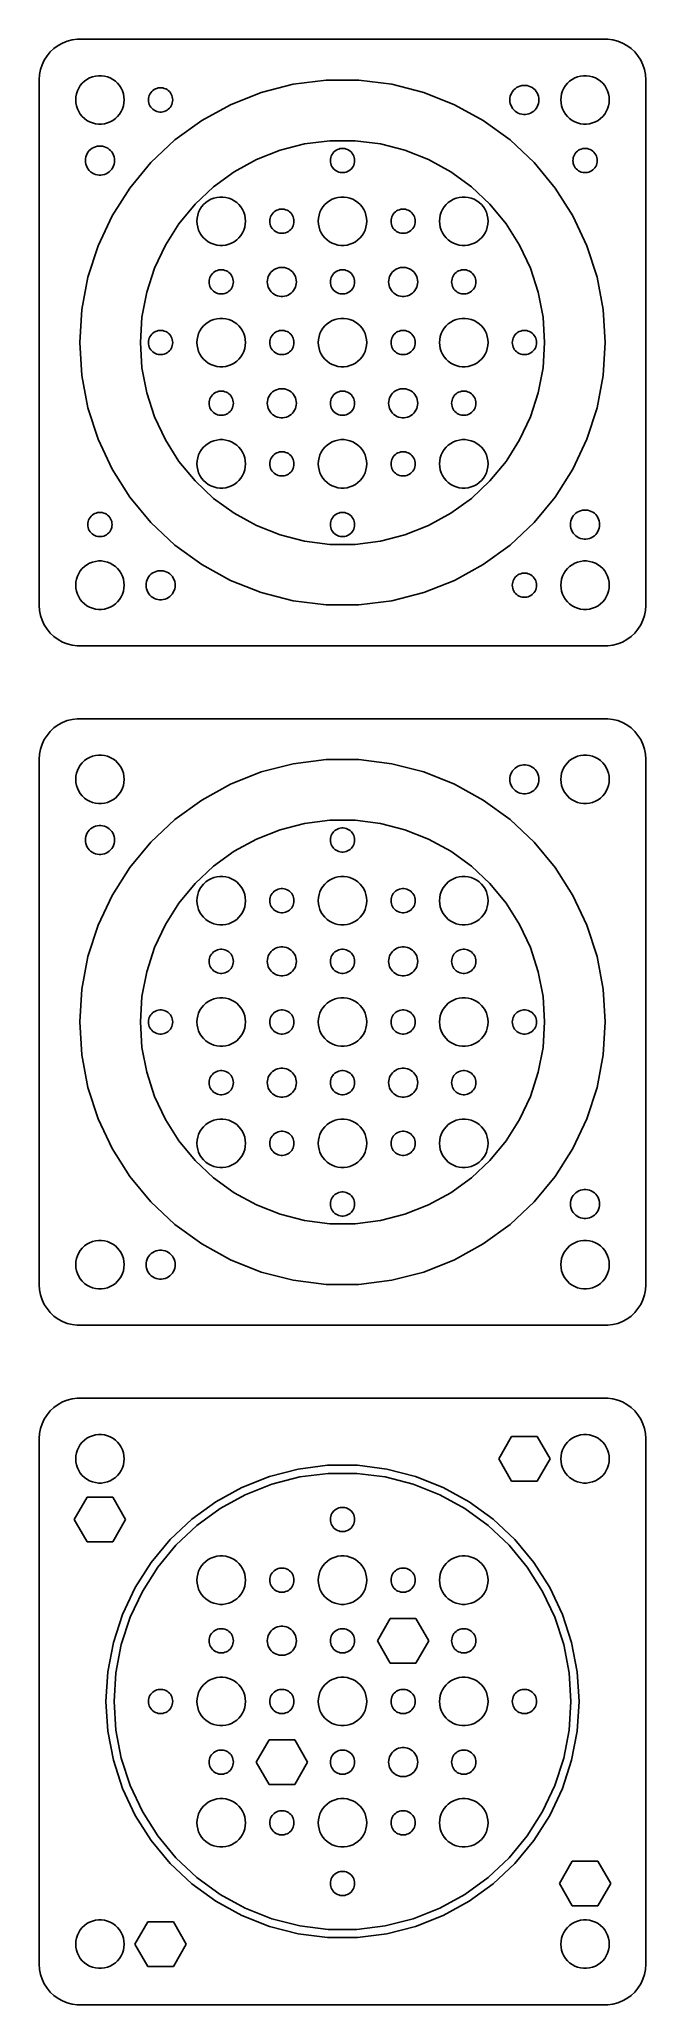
# Model space of a CAD drawing. Header units: metres. Extents: x -38 to 38, y -37 to 205.
import ezdxf

# ---------------------------------------------------------------- set-up
doc = ezdxf.new("R2010")
doc.units = ezdxf.units.M

msp = doc.modelspace()

# ---------------------------------------------------------------- linework, layer by layer
for p, q in [((-35.6871, 204.353), (-36.1448, 203.923)), ((-35.1791, 204.722), (-35.6871, 204.353)), ((-34.6289, 205.024), (-35.1791, 204.722)), ((-34.0451, 205.255), (-34.6289, 205.024)), ((-33.4369, 205.411), (-34.0451, 205.255)), ((-32.8139, 205.49), (-33.4369, 205.411)), ((32.8139, 205.49), (-32.8139, 205.49)), ((33.4369, 205.411), (32.8139, 205.49)), ((34.0451, 205.255), (33.4369, 205.411)), ((34.6289, 205.024), (34.0451, 205.255)), ((35.1791, 204.722), (34.6289, 205.024)), ((35.6871, 204.353), (35.1791, 204.722)), ((36.1448, 203.923), (35.6871, 204.353)), ((-37.3429, 201.743), (-37.4606, 201.127)), ((-37.1489, 202.341), (-37.3429, 201.743)), ((-36.8815, 202.909), (-37.1489, 202.341)), ((-36.5451, 203.439), (-36.8815, 202.909)), ((-36.1448, 203.923), (-36.5451, 203.439)), ((36.5451, 203.439), (36.1448, 203.923)), ((36.8815, 202.909), (36.5451, 203.439)), ((37.1489, 202.341), (36.8815, 202.909)), ((37.3429, 201.743), (37.1489, 202.341)), ((37.4606, 201.127), (37.3429, 201.743)), ((-37.4606, 201.127), (-37.5, 200.5)), ((-37.5, 200.5), (-37.5, 135.5)), ((-32.7893, 199.104), (-32.6289, 199.445)), ((-32.6289, 199.445), (-32.427, 199.763)), ((-32.427, 199.763), (-32.1869, 200.054)), ((-32.1869, 200.054), (-31.9123, 200.312)), ((-31.9123, 200.312), (-31.6075, 200.533)), ((-31.6075, 200.533), (-31.2773, 200.714)), ((-31.2773, 200.714), (-30.927, 200.853)), ((-30.927, 200.853), (-30.5621, 200.947)), ((-30.5621, 200.947), (-30.1884, 200.994)), ((-30.1884, 200.994), (-29.8116, 200.994)), ((-29.8116, 200.994), (-29.4379, 200.947)), ((-29.4379, 200.947), (-29.0729, 200.853)), ((-29.0729, 200.853), (-28.7227, 200.714)), ((-28.7227, 200.714), (-28.3925, 200.533)), ((-28.3925, 200.533), (-28.0877, 200.312)), ((-28.0877, 200.312), (-27.8131, 200.054)), ((-27.8131, 200.054), (-27.5729, 199.763)), ((-27.5729, 199.763), (-27.3711, 199.445)), ((-27.3711, 199.445), (-27.2107, 199.104)), ((-23.4561, 199.156), (-23.3037, 199.266)), ((-23.3037, 199.266), (-23.1387, 199.357)), ((-23.1387, 199.357), (-22.9635, 199.427)), ((-22.9635, 199.427), (-22.7811, 199.473)), ((-22.7811, 199.473), (-22.5942, 199.497)), ((-22.5942, 199.497), (-22.4058, 199.497)), ((-22.4058, 199.497), (-22.2189, 199.473)), ((-22.2189, 199.473), (-22.0365, 199.427)), ((-22.0365, 199.427), (-21.8613, 199.357)), ((-21.8613, 199.357), (-21.6963, 199.266)), ((-21.6963, 199.266), (-21.5439, 199.156)), ((-10.043, 198.909), (-6.08989, 199.924)), ((-6.08989, 199.924), (-2.04068, 200.436)), ((-2.04068, 200.436), (2.04068, 200.436)), ((2.04068, 200.436), (6.08989, 199.924)), ((6.08989, 199.924), (10.043, 198.909)), ((21.1879, 199.232), (21.3526, 199.387)), ((21.3526, 199.387), (21.5355, 199.52)), ((21.5355, 199.52), (21.7336, 199.629)), ((21.7336, 199.629), (21.9438, 199.712)), ((21.9438, 199.712), (22.1627, 199.768)), ((22.1627, 199.768), (22.387, 199.796)), ((22.387, 199.796), (22.613, 199.796)), ((22.613, 199.796), (22.8373, 199.768)), ((22.8373, 199.768), (23.0562, 199.712)), ((23.0562, 199.712), (23.2664, 199.629)), ((23.2664, 199.629), (23.4645, 199.52)), ((23.4645, 199.52), (23.6474, 199.387)), ((23.6474, 199.387), (23.8121, 199.232)), ((27.2107, 199.104), (27.3711, 199.445)), ((27.3711, 199.445), (27.5729, 199.763)), ((27.5729, 199.763), (27.8131, 200.054)), ((27.8131, 200.054), (28.0877, 200.312)), ((28.0877, 200.312), (28.3925, 200.533)), ((28.3925, 200.533), (28.7227, 200.714)), ((28.7227, 200.714), (29.0729, 200.853)), ((29.0729, 200.853), (29.4379, 200.947)), ((29.4379, 200.947), (29.8116, 200.994)), ((29.8116, 200.994), (30.1884, 200.994)), ((30.1884, 200.994), (30.5621, 200.947)), ((30.5621, 200.947), (30.927, 200.853)), ((30.927, 200.853), (31.2773, 200.714)), ((31.2773, 200.714), (31.6075, 200.533)), ((31.6075, 200.533), (31.9123, 200.312)), ((31.9123, 200.312), (32.1869, 200.054)), ((32.1869, 200.054), (32.427, 199.763)), ((32.427, 199.763), (32.6289, 199.445)), ((32.6289, 199.445), (32.7893, 199.104)), ((37.5, 200.5), (37.4606, 201.127)), ((37.5, 135.5), (37.5, 200.5)), ((-33, 198), (-32.9763, 198.376)), ((-32.9763, 197.624), (-33, 198)), ((-32.9763, 198.376), (-32.9057, 198.746)), ((-32.9057, 197.254), (-32.9763, 197.624)), ((-32.9057, 198.746), (-32.7893, 199.104)), ((-32.7893, 196.896), (-32.9057, 197.254)), ((-32.6289, 196.555), (-32.7893, 196.896)), ((-27.2107, 196.896), (-27.3711, 196.555)), ((-27.2107, 199.104), (-27.0942, 198.746)), ((-27.0942, 197.254), (-27.2107, 196.896)), ((-27.0942, 198.746), (-27.0237, 198.376)), ((-27.0237, 197.624), (-27.0942, 197.254)), ((-27.0237, 198.376), (-27, 198)), ((-27, 198), (-27.0237, 197.624)), ((-24, 198), (-23.9882, 198.188)), ((-23.9882, 197.812), (-24, 198)), ((-23.9882, 198.188), (-23.9529, 198.373)), ((-23.9529, 197.627), (-23.9882, 197.812)), ((-23.9529, 198.373), (-23.8947, 198.552)), ((-23.8947, 197.448), (-23.9529, 197.627)), ((-23.8947, 198.552), (-23.8145, 198.723)), ((-23.8145, 197.277), (-23.8947, 197.448)), ((-23.8145, 198.723), (-23.7135, 198.882)), ((-23.7135, 197.118), (-23.8145, 197.277)), ((-23.7135, 198.882), (-23.5934, 199.027)), ((-23.5934, 196.973), (-23.7135, 197.118)), ((-23.5934, 199.027), (-23.4561, 199.156)), ((-23.4561, 196.844), (-23.5934, 196.973)), ((-23.3037, 196.734), (-23.4561, 196.844)), ((-21.5439, 196.844), (-21.6963, 196.734)), ((-21.5439, 199.156), (-21.4065, 199.027)), ((-21.4065, 196.973), (-21.5439, 196.844)), ((-21.4065, 199.027), (-21.2865, 198.882)), ((-21.2865, 197.118), (-21.4065, 196.973)), ((-21.2865, 198.882), (-21.1855, 198.723)), ((-21.1855, 197.277), (-21.2865, 197.118)), ((-21.1855, 198.723), (-21.1053, 198.552)), ((-21.1053, 197.448), (-21.1855, 197.277)), ((-21.1053, 198.552), (-21.0471, 198.373)), ((-21.0471, 197.627), (-21.1053, 197.448)), ((-21.0471, 198.373), (-21.0118, 198.188)), ((-21.0118, 197.812), (-21.0471, 197.627)), ((-21.0118, 198.188), (-21, 198)), ((-21, 198), (-21.0118, 197.812)), ((-17.4144, 195.441), (-13.8378, 197.407)), ((-13.8378, 197.407), (-10.043, 198.909)), ((10.043, 198.909), (13.8378, 197.407)), ((13.8378, 197.407), (17.4144, 195.441)), ((20.7, 198), (20.7142, 198.226)), ((20.7142, 197.774), (20.7, 198)), ((20.7142, 198.226), (20.7565, 198.448)), ((20.7565, 197.552), (20.7142, 197.774)), ((20.7565, 198.448), (20.8264, 198.663)), ((20.8264, 197.337), (20.7565, 197.552)), ((20.8264, 198.663), (20.9226, 198.867)), ((20.9226, 197.133), (20.8264, 197.337)), ((20.9226, 198.867), (21.0438, 199.058)), ((21.0438, 196.942), (20.9226, 197.133)), ((21.0438, 199.058), (21.1879, 199.232)), ((21.1879, 196.768), (21.0438, 196.942)), ((23.8121, 199.232), (23.9562, 199.058)), ((23.9562, 196.942), (23.8121, 196.768)), ((23.9562, 199.058), (24.0773, 198.867)), ((24.0773, 197.133), (23.9562, 196.942)), ((24.0773, 198.867), (24.1736, 198.663)), ((24.1736, 197.337), (24.0773, 197.133)), ((24.1736, 198.663), (24.2434, 198.448)), ((24.2434, 197.552), (24.1736, 197.337)), ((24.2434, 198.448), (24.2858, 198.226)), ((24.2858, 197.774), (24.2434, 197.552)), ((24.2858, 198.226), (24.3, 198)), ((24.3, 198), (24.2858, 197.774)), ((27, 198), (27.0237, 198.376)), ((27.0237, 197.624), (27, 198)), ((27.0237, 198.376), (27.0942, 198.746)), ((27.0942, 197.254), (27.0237, 197.624)), ((27.0942, 198.746), (27.2107, 199.104)), ((27.2107, 196.896), (27.0942, 197.254)), ((27.3711, 196.555), (27.2107, 196.896)), ((32.7893, 196.896), (32.6289, 196.555)), ((32.7893, 199.104), (32.9057, 198.746)), ((32.9057, 197.254), (32.7893, 196.896)), ((32.9057, 198.746), (32.9763, 198.376)), ((32.9763, 197.624), (32.9057, 197.254)), ((32.9763, 198.376), (33, 198)), ((33, 198), (32.9763, 197.624)), ((-32.427, 196.237), (-32.6289, 196.555)), ((-32.1869, 195.946), (-32.427, 196.237)), ((-31.9123, 195.688), (-32.1869, 195.946)), ((-31.6075, 195.467), (-31.9123, 195.688)), ((-31.2773, 195.286), (-31.6075, 195.467)), ((-30.927, 195.147), (-31.2773, 195.286)), ((-30.5621, 195.053), (-30.927, 195.147)), ((-30.1884, 195.006), (-30.5621, 195.053)), ((-29.8116, 195.006), (-30.1884, 195.006)), ((-29.4379, 195.053), (-29.8116, 195.006)), ((-29.0729, 195.147), (-29.4379, 195.053)), ((-28.7227, 195.286), (-29.0729, 195.147)), ((-28.3925, 195.467), (-28.7227, 195.286)), ((-28.0877, 195.688), (-28.3925, 195.467)), ((-27.8131, 195.946), (-28.0877, 195.688)), ((-27.5729, 196.237), (-27.8131, 195.946)), ((-27.3711, 196.555), (-27.5729, 196.237)), ((-23.1387, 196.643), (-23.3037, 196.734)), ((-22.9635, 196.573), (-23.1387, 196.643)), ((-22.7811, 196.527), (-22.9635, 196.573)), ((-22.5942, 196.503), (-22.7811, 196.527)), ((-22.4058, 196.503), (-22.5942, 196.503)), ((-22.2189, 196.527), (-22.4058, 196.503)), ((-22.0365, 196.573), (-22.2189, 196.527)), ((-21.8613, 196.643), (-22.0365, 196.573)), ((-21.6963, 196.734), (-21.8613, 196.643)), ((-20.7163, 193.042), (-17.4144, 195.441)), ((17.4144, 195.441), (20.7163, 193.042)), ((21.3526, 196.613), (21.1879, 196.768)), ((21.5355, 196.48), (21.3526, 196.613)), ((21.7336, 196.371), (21.5355, 196.48)), ((21.9438, 196.288), (21.7336, 196.371)), ((22.1627, 196.232), (21.9438, 196.288)), ((22.387, 196.204), (22.1627, 196.232)), ((22.613, 196.204), (22.387, 196.204)), ((22.8373, 196.232), (22.613, 196.204)), ((23.0562, 196.288), (22.8373, 196.232)), ((23.2664, 196.371), (23.0562, 196.288)), ((23.4645, 196.48), (23.2664, 196.371)), ((23.6474, 196.613), (23.4645, 196.48)), ((23.8121, 196.768), (23.6474, 196.613)), ((27.5729, 196.237), (27.3711, 196.555)), ((27.8131, 195.946), (27.5729, 196.237)), ((28.0877, 195.688), (27.8131, 195.946)), ((28.3925, 195.467), (28.0877, 195.688)), ((28.7227, 195.286), (28.3925, 195.467)), ((29.0729, 195.147), (28.7227, 195.286)), ((29.4379, 195.053), (29.0729, 195.147)), ((29.8116, 195.006), (29.4379, 195.053)), ((30.1884, 195.006), (29.8116, 195.006)), ((30.5621, 195.053), (30.1884, 195.006)), ((30.927, 195.147), (30.5621, 195.053)), ((31.2773, 195.286), (30.927, 195.147)), ((31.6075, 195.467), (31.2773, 195.286)), ((31.9123, 195.688), (31.6075, 195.467)), ((32.1869, 195.946), (31.9123, 195.688)), ((32.427, 196.237), (32.1869, 195.946)), ((32.6289, 196.555), (32.427, 196.237)), ((-31.1474, 191.887), (-30.9645, 192.02)), ((-30.9645, 192.02), (-30.7664, 192.129)), ((-30.7664, 192.129), (-30.5562, 192.212)), ((-30.5562, 192.212), (-30.3373, 192.268)), ((-30.3373, 192.268), (-30.113, 192.296)), ((-30.113, 192.296), (-29.887, 192.296)), ((-29.887, 192.296), (-29.6627, 192.268)), ((-29.6627, 192.268), (-29.4438, 192.212)), ((-29.4438, 192.212), (-29.2336, 192.129)), ((-29.2336, 192.129), (-29.0355, 192.02)), ((-29.0355, 192.02), (-28.8526, 191.887)), ((-23.6915, 190.248), (-20.7163, 193.042)), ((-4.68452, 192.557), (-7.72542, 191.776)), ((-1.56975, 192.951), (-4.68452, 192.557)), ((1.56975, 192.951), (-1.56975, 192.951)), ((-0.463516, 191.927), (-0.281067, 191.973)), ((-0.281067, 191.973), (-0.094177, 191.997)), ((-0.094177, 191.997), (0.094177, 191.997)), ((0.094177, 191.997), (0.281067, 191.973)), ((0.281067, 191.973), (0.463516, 191.927)), ((4.68452, 192.557), (1.56975, 192.951)), ((7.72542, 191.776), (4.68452, 192.557)), ((20.7163, 193.042), (23.6915, 190.248)), ((29.5365, 191.927), (29.7189, 191.973)), ((29.7189, 191.973), (29.9058, 191.997)), ((29.9058, 191.997), (30.0942, 191.997)), ((30.0942, 191.997), (30.2811, 191.973)), ((30.2811, 191.973), (30.4635, 191.927)), ((-31.8, 190.5), (-31.7858, 190.726)), ((-31.7858, 190.274), (-31.8, 190.5)), ((-31.7858, 190.726), (-31.7434, 190.948)), ((-31.7434, 190.052), (-31.7858, 190.274)), ((-31.7434, 190.948), (-31.6736, 191.163)), ((-31.6736, 189.837), (-31.7434, 190.052)), ((-31.6736, 191.163), (-31.5773, 191.367)), ((-31.5773, 189.633), (-31.6736, 189.837)), ((-31.5773, 191.367), (-31.4562, 191.558)), ((-31.4562, 189.442), (-31.5773, 189.633)), ((-31.4562, 191.558), (-31.3121, 191.732)), ((-31.3121, 191.732), (-31.1474, 191.887)), ((-28.8526, 191.887), (-28.6879, 191.732)), ((-28.6879, 191.732), (-28.5438, 191.558)), ((-28.5438, 191.558), (-28.4226, 191.367)), ((-28.4226, 189.633), (-28.5438, 189.442)), ((-28.4226, 191.367), (-28.3264, 191.163)), ((-28.3264, 189.837), (-28.4226, 189.633)), ((-28.3264, 191.163), (-28.2565, 190.948)), ((-28.2565, 190.052), (-28.3264, 189.837)), ((-28.2565, 190.948), (-28.2142, 190.726)), ((-28.2142, 190.274), (-28.2565, 190.052)), ((-28.2142, 190.726), (-28.2, 190.5)), ((-28.2, 190.5), (-28.2142, 190.274)), ((-26.293, 187.103), (-23.6915, 190.248)), ((-10.6445, 190.621), (-13.3957, 189.108)), ((-7.72542, 191.776), (-10.6445, 190.621)), ((-1.5, 190.5), (-1.48816, 190.688)), ((-1.48816, 190.312), (-1.5, 190.5)), ((-1.48816, 190.688), (-1.45287, 190.873)), ((-1.45287, 190.127), (-1.48816, 190.312)), ((-1.45287, 190.873), (-1.39465, 191.052)), ((-1.39465, 189.948), (-1.45287, 190.127)), ((-1.39465, 191.052), (-1.31445, 191.223)), ((-1.31445, 189.777), (-1.39465, 189.948)), ((-1.31445, 191.223), (-1.21352, 191.382)), ((-1.21352, 189.618), (-1.31445, 189.777)), ((-1.21352, 191.382), (-1.09344, 191.527)), ((-1.09344, 189.473), (-1.21352, 189.618)), ((-1.09344, 191.527), (-0.956131, 191.656)), ((-0.956131, 191.656), (-0.803726, 191.766)), ((-0.803726, 191.766), (-0.638657, 191.857)), ((-0.638657, 191.857), (-0.463516, 191.927)), ((0.463516, 191.927), (0.638657, 191.857)), ((0.638657, 191.857), (0.803726, 191.766)), ((0.803726, 191.766), (0.956131, 191.656)), ((0.956131, 191.656), (1.09344, 191.527)), ((1.09344, 191.527), (1.21352, 191.382)), ((1.21352, 189.618), (1.09344, 189.473)), ((1.21352, 191.382), (1.31445, 191.223)), ((1.31445, 189.777), (1.21352, 189.618)), ((1.31445, 191.223), (1.39465, 191.052)), ((1.39465, 189.948), (1.31445, 189.777)), ((1.39465, 191.052), (1.45287, 190.873)), ((1.45287, 190.127), (1.39465, 189.948)), ((1.45287, 190.873), (1.48816, 190.688)), ((1.48816, 190.312), (1.45287, 190.127)), ((1.48816, 190.688), (1.5, 190.5)), ((1.5, 190.5), (1.48816, 190.312)), ((10.6445, 190.621), (7.72542, 191.776)), ((13.3957, 189.108), (10.6445, 190.621)), ((23.6915, 190.248), (26.293, 187.103)), ((28.5, 190.5), (28.5118, 190.688)), ((28.5118, 190.312), (28.5, 190.5)), ((28.5118, 190.688), (28.5471, 190.873)), ((28.5471, 190.127), (28.5118, 190.312)), ((28.5471, 190.873), (28.6053, 191.052)), ((28.6053, 189.948), (28.5471, 190.127)), ((28.6053, 191.052), (28.6855, 191.223)), ((28.6855, 189.777), (28.6053, 189.948)), ((28.6855, 191.223), (28.7865, 191.382)), ((28.7865, 189.618), (28.6855, 189.777)), ((28.7865, 191.382), (28.9065, 191.527)), ((28.9065, 189.473), (28.7865, 189.618)), ((28.9065, 191.527), (29.0439, 191.656)), ((29.0439, 191.656), (29.1963, 191.766)), ((29.1963, 191.766), (29.3613, 191.857)), ((29.3613, 191.857), (29.5365, 191.927)), ((30.4635, 191.927), (30.6387, 191.857)), ((30.6387, 191.857), (30.8037, 191.766)), ((30.8037, 191.766), (30.9561, 191.656)), ((30.9561, 191.656), (31.0934, 191.527)), ((31.0934, 191.527), (31.2135, 191.382)), ((31.2135, 189.618), (31.0934, 189.473)), ((31.2135, 191.382), (31.3145, 191.223)), ((31.3145, 189.777), (31.2135, 189.618)), ((31.3145, 191.223), (31.3947, 191.052)), ((31.3947, 189.948), (31.3145, 189.777)), ((31.3947, 191.052), (31.4529, 190.873)), ((31.4529, 190.127), (31.3947, 189.948)), ((31.4529, 190.873), (31.4882, 190.688)), ((31.4882, 190.312), (31.4529, 190.127)), ((31.4882, 190.688), (31.5, 190.5)), ((31.5, 190.5), (31.4882, 190.312)), ((-31.3121, 189.268), (-31.4562, 189.442)), ((-31.1474, 189.113), (-31.3121, 189.268)), ((-30.9645, 188.98), (-31.1474, 189.113)), ((-30.7664, 188.871), (-30.9645, 188.98)), ((-30.5562, 188.788), (-30.7664, 188.871)), ((-30.3373, 188.732), (-30.5562, 188.788)), ((-30.113, 188.704), (-30.3373, 188.732)), ((-29.887, 188.704), (-30.113, 188.704)), ((-29.6627, 188.732), (-29.887, 188.704)), ((-29.4438, 188.788), (-29.6627, 188.732)), ((-29.2336, 188.871), (-29.4438, 188.788)), ((-29.0355, 188.98), (-29.2336, 188.871)), ((-28.8526, 189.113), (-29.0355, 188.98)), ((-28.6879, 189.268), (-28.8526, 189.113)), ((-28.5438, 189.442), (-28.6879, 189.268)), ((-28.48, 183.657), (-26.293, 187.103)), ((-15.9356, 187.263), (-18.2242, 185.114)), ((-13.3957, 189.108), (-15.9356, 187.263)), ((-0.956131, 189.344), (-1.09344, 189.473)), ((-0.803726, 189.234), (-0.956131, 189.344)), ((-0.638657, 189.143), (-0.803726, 189.234)), ((-0.463516, 189.073), (-0.638657, 189.143)), ((-0.281067, 189.027), (-0.463516, 189.073)), ((-0.094177, 189.003), (-0.281067, 189.027)), ((0.094177, 189.003), (-0.094177, 189.003)), ((0.281067, 189.027), (0.094177, 189.003)), ((0.463516, 189.073), (0.281067, 189.027)), ((0.638657, 189.143), (0.463516, 189.073)), ((0.803726, 189.234), (0.638657, 189.143)), ((0.956131, 189.344), (0.803726, 189.234)), ((1.09344, 189.473), (0.956131, 189.344)), ((15.9356, 187.263), (13.3957, 189.108)), ((18.2242, 185.114), (15.9356, 187.263)), ((26.293, 187.103), (28.48, 183.657)), ((29.0439, 189.344), (28.9065, 189.473)), ((29.1963, 189.234), (29.0439, 189.344)), ((29.3613, 189.143), (29.1963, 189.234)), ((29.5365, 189.073), (29.3613, 189.143)), ((29.7189, 189.027), (29.5365, 189.073)), ((29.9058, 189.003), (29.7189, 189.027)), ((30.0942, 189.003), (29.9058, 189.003)), ((30.2811, 189.027), (30.0942, 189.003)), ((30.4635, 189.073), (30.2811, 189.027)), ((30.6387, 189.143), (30.4635, 189.073)), ((30.8037, 189.234), (30.6387, 189.143)), ((30.9561, 189.344), (30.8037, 189.234)), ((31.0934, 189.473), (30.9561, 189.344)), ((-18.2242, 185.114), (-20.2254, 182.695)), ((-17.6289, 184.445), (-17.427, 184.763)), ((-17.427, 184.763), (-17.1869, 185.054)), ((-17.1869, 185.054), (-16.9123, 185.312)), ((-16.9123, 185.312), (-16.6075, 185.533)), ((-16.6075, 185.533), (-16.2773, 185.714)), ((-16.2773, 185.714), (-15.927, 185.853)), ((-15.927, 185.853), (-15.5621, 185.947)), ((-15.5621, 185.947), (-15.1884, 185.994)), ((-15.1884, 185.994), (-14.8116, 185.994)), ((-14.8116, 185.994), (-14.4379, 185.947)), ((-14.4379, 185.947), (-14.0729, 185.853)), ((-14.0729, 185.853), (-13.7227, 185.714)), ((-13.7227, 185.714), (-13.3925, 185.533)), ((-13.3925, 185.533), (-13.0877, 185.312)), ((-13.0877, 185.312), (-12.8131, 185.054)), ((-12.8131, 185.054), (-12.5729, 184.763)), ((-12.5729, 184.763), (-12.3711, 184.445)), ((-2.62891, 184.445), (-2.42705, 184.763)), ((-2.42705, 184.763), (-2.1869, 185.054)), ((-2.1869, 185.054), (-1.91226, 185.312)), ((-1.91226, 185.312), (-1.60747, 185.533)), ((-1.60747, 185.533), (-1.27733, 185.714)), ((-1.27733, 185.714), (-0.927048, 185.853)), ((-0.927048, 185.853), (-0.562134, 185.947)), ((-0.562134, 185.947), (-0.18837, 185.994)), ((-0.18837, 185.994), (0.18837, 185.994)), ((0.18837, 185.994), (0.562134, 185.947)), ((0.562134, 185.947), (0.927048, 185.853)), ((0.927048, 185.853), (1.27733, 185.714)), ((1.27733, 185.714), (1.60747, 185.533)), ((1.60747, 185.533), (1.91226, 185.312)), ((1.91226, 185.312), (2.1869, 185.054)), ((2.1869, 185.054), (2.42705, 184.763)), ((2.42705, 184.763), (2.62891, 184.445)), ((12.3711, 184.445), (12.5729, 184.763)), ((12.5729, 184.763), (12.8131, 185.054)), ((12.8131, 185.054), (13.0877, 185.312)), ((13.0877, 185.312), (13.3925, 185.533)), ((13.3925, 185.533), (13.7227, 185.714)), ((13.7227, 185.714), (14.0729, 185.853)), ((14.0729, 185.853), (14.4379, 185.947)), ((14.4379, 185.947), (14.8116, 185.994)), ((14.8116, 185.994), (15.1884, 185.994)), ((15.1884, 185.994), (15.5621, 185.947)), ((15.5621, 185.947), (15.927, 185.853)), ((15.927, 185.853), (16.2773, 185.714)), ((16.2773, 185.714), (16.6075, 185.533)), ((16.6075, 185.533), (16.9123, 185.312)), ((16.9123, 185.312), (17.1869, 185.054)), ((17.1869, 185.054), (17.427, 184.763)), ((17.427, 184.763), (17.6289, 184.445)), ((20.2254, 182.695), (18.2242, 185.114)), ((-30.2177, 179.964), (-28.48, 183.657)), ((-20.2254, 182.695), (-21.9077, 180.044)), ((-18, 183), (-17.9763, 183.376)), ((-17.9763, 182.624), (-18, 183)), ((-17.9763, 183.376), (-17.9057, 183.746)), ((-17.9057, 182.254), (-17.9763, 182.624)), ((-17.9057, 183.746), (-17.7893, 184.104)), ((-17.7893, 181.896), (-17.9057, 182.254)), ((-17.7893, 184.104), (-17.6289, 184.445)), ((-12.3711, 184.445), (-12.2107, 184.104)), ((-12.2107, 184.104), (-12.0942, 183.746)), ((-12.0942, 182.254), (-12.2107, 181.896)), ((-12.0942, 183.746), (-12.0237, 183.376)), ((-12.0237, 182.624), (-12.0942, 182.254)), ((-12.0237, 183.376), (-12, 183)), ((-12, 183), (-12.0237, 182.624)), ((-9, 183), (-8.98816, 183.188)), ((-8.98816, 182.812), (-9, 183)), ((-8.98816, 183.188), (-8.95287, 183.373)), ((-8.95287, 182.627), (-8.98816, 182.812)), ((-8.95287, 183.373), (-8.89465, 183.552)), ((-8.89465, 182.448), (-8.95287, 182.627)), ((-8.89465, 183.552), (-8.81445, 183.723)), ((-8.81445, 182.277), (-8.89465, 182.448)), ((-8.81445, 183.723), (-8.71352, 183.882)), ((-8.71352, 182.118), (-8.81445, 182.277)), ((-8.71352, 183.882), (-8.59344, 184.027)), ((-8.59344, 184.027), (-8.45613, 184.156)), ((-8.45613, 184.156), (-8.30373, 184.266)), ((-8.30373, 184.266), (-8.13866, 184.357)), ((-8.13866, 184.357), (-7.96352, 184.427)), ((-7.96352, 184.427), (-7.78107, 184.473)), ((-7.78107, 184.473), (-7.59418, 184.497)), ((-7.59418, 184.497), (-7.40581, 184.497)), ((-7.40581, 184.497), (-7.21892, 184.473)), ((-7.21892, 184.473), (-7.03647, 184.427)), ((-7.03647, 184.427), (-6.86133, 184.357)), ((-6.86133, 184.357), (-6.69626, 184.266)), ((-6.69626, 184.266), (-6.54385, 184.156)), ((-6.54385, 184.156), (-6.40654, 184.027)), ((-6.40654, 184.027), (-6.28647, 183.882)), ((-6.28647, 183.882), (-6.18553, 183.723)), ((-6.18553, 182.277), (-6.28647, 182.118)), ((-6.18553, 183.723), (-6.10533, 183.552)), ((-6.10533, 182.448), (-6.18553, 182.277)), ((-6.10533, 183.552), (-6.04712, 183.373)), ((-6.04712, 182.627), (-6.10533, 182.448)), ((-6.04712, 183.373), (-6.01183, 183.188)), ((-6.01183, 182.812), (-6.04712, 182.627)), ((-6.01183, 183.188), (-6, 183)), ((-6, 183), (-6.01183, 182.812)), ((-3, 183), (-2.97633, 183.376)), ((-2.97633, 182.624), (-3, 183)), ((-2.97633, 183.376), (-2.90575, 183.746)), ((-2.90575, 182.254), (-2.97633, 182.624)), ((-2.90575, 183.746), (-2.78932, 184.104)), ((-2.78932, 181.896), (-2.90575, 182.254)), ((-2.78932, 184.104), (-2.62891, 184.445)), ((2.62891, 184.445), (2.78932, 184.104)), ((2.78932, 184.104), (2.90575, 183.746)), ((2.90575, 182.254), (2.78932, 181.896)), ((2.90575, 183.746), (2.97633, 183.376)), ((2.97633, 182.624), (2.90575, 182.254)), ((2.97633, 183.376), (3, 183)), ((3, 183), (2.97633, 182.624)), ((6, 183), (6.01183, 183.188)), ((6.01183, 182.812), (6, 183)), ((6.01183, 183.188), (6.04712, 183.373)), ((6.04712, 182.627), (6.01183, 182.812)), ((6.04712, 183.373), (6.10533, 183.552)), ((6.10533, 182.448), (6.04712, 182.627)), ((6.10533, 183.552), (6.18553, 183.723)), ((6.18553, 182.277), (6.10533, 182.448)), ((6.18553, 183.723), (6.28647, 183.882)), ((6.28647, 182.118), (6.18553, 182.277)), ((6.28647, 183.882), (6.40654, 184.027)), ((6.40654, 184.027), (6.54385, 184.156)), ((6.54385, 184.156), (6.69626, 184.266)), ((6.69626, 184.266), (6.86133, 184.357)), ((6.86133, 184.357), (7.03647, 184.427)), ((7.03647, 184.427), (7.21892, 184.473)), ((7.21892, 184.473), (7.40581, 184.497)), ((7.40581, 184.497), (7.59418, 184.497)), ((7.59418, 184.497), (7.78107, 184.473)), ((7.78107, 184.473), (7.96352, 184.427)), ((7.96352, 184.427), (8.13866, 184.357)), ((8.13866, 184.357), (8.30373, 184.266)), ((8.30373, 184.266), (8.45613, 184.156)), ((8.45613, 184.156), (8.59344, 184.027)), ((8.59344, 184.027), (8.71352, 183.882)), ((8.71352, 183.882), (8.81445, 183.723)), ((8.81445, 182.277), (8.71352, 182.118)), ((8.81445, 183.723), (8.89465, 183.552)), ((8.89465, 182.448), (8.81445, 182.277)), ((8.89465, 183.552), (8.95287, 183.373)), ((8.95287, 182.627), (8.89465, 182.448)), ((8.95287, 183.373), (8.98816, 183.188)), ((8.98816, 182.812), (8.95287, 182.627)), ((8.98816, 183.188), (9, 183)), ((9, 183), (8.98816, 182.812)), ((12, 183), (12.0237, 183.376)), ((12.0237, 182.624), (12, 183)), ((12.0237, 183.376), (12.0942, 183.746)), ((12.0942, 182.254), (12.0237, 182.624)), ((12.0942, 183.746), (12.2107, 184.104)), ((12.2107, 181.896), (12.0942, 182.254)), ((12.2107, 184.104), (12.3711, 184.445)), ((17.6289, 184.445), (17.7893, 184.104)), ((17.7893, 184.104), (17.9057, 183.746)), ((17.9057, 182.254), (17.7893, 181.896)), ((17.9057, 183.746), (17.9763, 183.376)), ((17.9763, 182.624), (17.9057, 182.254)), ((17.9763, 183.376), (18, 183)), ((18, 183), (17.9763, 182.624)), ((21.9077, 180.044), (20.2254, 182.695)), ((28.48, 183.657), (30.2177, 179.964)), ((-31.4789, 176.082), (-30.2177, 179.964)), ((-21.9077, 180.044), (-23.2444, 177.203)), ((-17.6289, 181.555), (-17.7893, 181.896)), ((-17.427, 181.237), (-17.6289, 181.555)), ((-17.1869, 180.946), (-17.427, 181.237)), ((-16.9123, 180.688), (-17.1869, 180.946)), ((-16.6075, 180.467), (-16.9123, 180.688)), ((-16.2773, 180.286), (-16.6075, 180.467)), ((-15.927, 180.147), (-16.2773, 180.286)), ((-15.5621, 180.053), (-15.927, 180.147)), ((-15.1884, 180.006), (-15.5621, 180.053)), ((-14.8116, 180.006), (-15.1884, 180.006)), ((-14.4379, 180.053), (-14.8116, 180.006)), ((-14.0729, 180.147), (-14.4379, 180.053)), ((-13.7227, 180.286), (-14.0729, 180.147)), ((-13.3925, 180.467), (-13.7227, 180.286)), ((-13.0877, 180.688), (-13.3925, 180.467)), ((-12.8131, 180.946), (-13.0877, 180.688)), ((-12.5729, 181.237), (-12.8131, 180.946)), ((-12.3711, 181.555), (-12.5729, 181.237)), ((-12.2107, 181.896), (-12.3711, 181.555)), ((-8.59344, 181.973), (-8.71352, 182.118)), ((-8.45613, 181.844), (-8.59344, 181.973)), ((-8.30373, 181.734), (-8.45613, 181.844)), ((-8.13866, 181.643), (-8.30373, 181.734)), ((-7.96352, 181.573), (-8.13866, 181.643)), ((-7.78107, 181.527), (-7.96352, 181.573)), ((-7.59418, 181.503), (-7.78107, 181.527)), ((-7.40581, 181.503), (-7.59418, 181.503)), ((-7.21892, 181.527), (-7.40581, 181.503)), ((-7.03647, 181.573), (-7.21892, 181.527)), ((-6.86133, 181.643), (-7.03647, 181.573)), ((-6.69626, 181.734), (-6.86133, 181.643)), ((-6.54385, 181.844), (-6.69626, 181.734)), ((-6.40654, 181.973), (-6.54385, 181.844)), ((-6.28647, 182.118), (-6.40654, 181.973)), ((-2.62891, 181.555), (-2.78932, 181.896)), ((-2.42705, 181.237), (-2.62891, 181.555)), ((-2.1869, 180.946), (-2.42705, 181.237)), ((-1.91226, 180.688), (-2.1869, 180.946)), ((-1.60747, 180.467), (-1.91226, 180.688)), ((-1.27733, 180.286), (-1.60747, 180.467)), ((-0.927048, 180.147), (-1.27733, 180.286)), ((-0.562134, 180.053), (-0.927048, 180.147)), ((-0.18837, 180.006), (-0.562134, 180.053)), ((0.18837, 180.006), (-0.18837, 180.006)), ((0.562134, 180.053), (0.18837, 180.006)), ((0.927048, 180.147), (0.562134, 180.053)), ((1.27733, 180.286), (0.927048, 180.147)), ((1.60747, 180.467), (1.27733, 180.286)), ((1.91226, 180.688), (1.60747, 180.467)), ((2.1869, 180.946), (1.91226, 180.688)), ((2.42705, 181.237), (2.1869, 180.946)), ((2.62891, 181.555), (2.42705, 181.237)), ((2.78932, 181.896), (2.62891, 181.555)), ((6.40654, 181.973), (6.28647, 182.118)), ((6.54385, 181.844), (6.40654, 181.973)), ((6.69626, 181.734), (6.54385, 181.844)), ((6.86133, 181.643), (6.69626, 181.734)), ((7.03647, 181.573), (6.86133, 181.643)), ((7.21892, 181.527), (7.03647, 181.573)), ((7.40581, 181.503), (7.21892, 181.527)), ((7.59418, 181.503), (7.40581, 181.503)), ((7.78107, 181.527), (7.59418, 181.503)), ((7.96352, 181.573), (7.78107, 181.527)), ((8.13866, 181.643), (7.96352, 181.573)), ((8.30373, 181.734), (8.13866, 181.643)), ((8.45613, 181.844), (8.30373, 181.734)), ((8.59344, 181.973), (8.45613, 181.844)), ((8.71352, 182.118), (8.59344, 181.973)), ((12.3711, 181.555), (12.2107, 181.896)), ((12.5729, 181.237), (12.3711, 181.555)), ((12.8131, 180.946), (12.5729, 181.237)), ((13.0877, 180.688), (12.8131, 180.946)), ((13.3925, 180.467), (13.0877, 180.688)), ((13.7227, 180.286), (13.3925, 180.467)), ((14.0729, 180.147), (13.7227, 180.286)), ((14.4379, 180.053), (14.0729, 180.147)), ((14.8116, 180.006), (14.4379, 180.053)), ((15.1884, 180.006), (14.8116, 180.006)), ((15.5621, 180.053), (15.1884, 180.006)), ((15.927, 180.147), (15.5621, 180.053)), ((16.2773, 180.286), (15.927, 180.147)), ((16.6075, 180.467), (16.2773, 180.286)), ((16.9123, 180.688), (16.6075, 180.467)), ((17.1869, 180.946), (16.9123, 180.688)), ((17.427, 181.237), (17.1869, 180.946)), ((17.6289, 181.555), (17.427, 181.237)), ((17.7893, 181.896), (17.6289, 181.555)), ((23.2444, 177.203), (21.9077, 180.044)), ((30.2177, 179.964), (31.4789, 176.082)), ((-32.2437, 172.073), (-31.4789, 176.082)), ((-23.2444, 177.203), (-24.2146, 174.217)), ((-16.5, 175.5), (-16.4882, 175.688)), ((-16.4882, 175.312), (-16.5, 175.5)), ((-16.4882, 175.688), (-16.4529, 175.873)), ((-16.4529, 175.127), (-16.4882, 175.312)), ((-16.4529, 175.873), (-16.3947, 176.052)), ((-16.3947, 174.948), (-16.4529, 175.127)), ((-16.3947, 176.052), (-16.3145, 176.223)), ((-16.3145, 174.777), (-16.3947, 174.948)), ((-16.3145, 176.223), (-16.2135, 176.382)), ((-16.2135, 176.382), (-16.0934, 176.527)), ((-16.0934, 176.527), (-15.9561, 176.656)), ((-15.9561, 176.656), (-15.8037, 176.766)), ((-15.8037, 176.766), (-15.6387, 176.857)), ((-15.6387, 176.857), (-15.4635, 176.927)), ((-15.4635, 176.927), (-15.2811, 176.973)), ((-15.2811, 176.973), (-15.0942, 176.997)), ((-15.0942, 176.997), (-14.9058, 176.997)), ((-14.9058, 176.997), (-14.7189, 176.973)), ((-14.7189, 176.973), (-14.5365, 176.927)), ((-14.5365, 176.927), (-14.3613, 176.857)), ((-14.3613, 176.857), (-14.1963, 176.766)), ((-14.1963, 176.766), (-14.0439, 176.656)), ((-14.0439, 176.656), (-13.9065, 176.527)), ((-13.9065, 176.527), (-13.7865, 176.382)), ((-13.7865, 176.382), (-13.6855, 176.223)), ((-13.6855, 176.223), (-13.6053, 176.052)), ((-13.6053, 174.948), (-13.6855, 174.777)), ((-13.6053, 176.052), (-13.5471, 175.873)), ((-13.5471, 175.127), (-13.6053, 174.948)), ((-13.5471, 175.873), (-13.5118, 175.688)), ((-13.5118, 175.312), (-13.5471, 175.127)), ((-13.5118, 175.688), (-13.5, 175.5)), ((-13.5, 175.5), (-13.5118, 175.312)), ((-9.29999, 175.5), (-9.2858, 175.726)), ((-9.2858, 175.274), (-9.29999, 175.5)), ((-9.2858, 175.726), (-9.24344, 175.948)), ((-9.24344, 175.052), (-9.2858, 175.274)), ((-9.24344, 175.948), (-9.17358, 176.163)), ((-9.17358, 174.837), (-9.24344, 175.052)), ((-9.17358, 176.163), (-9.07735, 176.367)), ((-9.07735, 176.367), (-8.95622, 176.558)), ((-8.95622, 176.558), (-8.81213, 176.732)), ((-8.81213, 176.732), (-8.64735, 176.887)), ((-8.64735, 176.887), (-8.46448, 177.02)), ((-8.46448, 177.02), (-8.26639, 177.129)), ((-8.26639, 177.129), (-8.05623, 177.212)), ((-8.05623, 177.212), (-7.83728, 177.268)), ((-7.83728, 177.268), (-7.61302, 177.296)), ((-7.61302, 177.296), (-7.38696, 177.296)), ((-7.38696, 177.296), (-7.1627, 177.268)), ((-7.1627, 177.268), (-6.94376, 177.212)), ((-6.94376, 177.212), (-6.7336, 177.129)), ((-6.7336, 177.129), (-6.53551, 177.02)), ((-6.53551, 177.02), (-6.35263, 176.887)), ((-6.35263, 176.887), (-6.18785, 176.732)), ((-6.18785, 176.732), (-6.04376, 176.558)), ((-6.04376, 176.558), (-5.92264, 176.367)), ((-5.92264, 176.367), (-5.8264, 176.163)), ((-5.8264, 176.163), (-5.75655, 175.948)), ((-5.75655, 175.052), (-5.8264, 174.837)), ((-5.75655, 175.948), (-5.71419, 175.726)), ((-5.71419, 175.274), (-5.75655, 175.052)), ((-5.71419, 175.726), (-5.7, 175.5)), ((-5.7, 175.5), (-5.71419, 175.274)), ((-1.5, 175.5), (-1.48816, 175.688)), ((-1.48816, 175.312), (-1.5, 175.5)), ((-1.48816, 175.688), (-1.45287, 175.873)), ((-1.45287, 175.127), (-1.48816, 175.312)), ((-1.45287, 175.873), (-1.39465, 176.052)), ((-1.39465, 174.948), (-1.45287, 175.127)), ((-1.39465, 176.052), (-1.31445, 176.223)), ((-1.31445, 174.777), (-1.39465, 174.948)), ((-1.31445, 176.223), (-1.21352, 176.382)), ((-1.21352, 176.382), (-1.09344, 176.527)), ((-1.09344, 176.527), (-0.956131, 176.656)), ((-0.956131, 176.656), (-0.803726, 176.766)), ((-0.803726, 176.766), (-0.638657, 176.857)), ((-0.638657, 176.857), (-0.463516, 176.927)), ((-0.463516, 176.927), (-0.281067, 176.973)), ((-0.281067, 176.973), (-0.094177, 176.997)), ((-0.094177, 176.997), (0.094177, 176.997)), ((0.094177, 176.997), (0.281067, 176.973)), ((0.281067, 176.973), (0.463516, 176.927)), ((0.463516, 176.927), (0.638657, 176.857)), ((0.638657, 176.857), (0.803726, 176.766)), ((0.803726, 176.766), (0.956131, 176.656)), ((0.956131, 176.656), (1.09344, 176.527)), ((1.09344, 176.527), (1.21352, 176.382)), ((1.21352, 176.382), (1.31445, 176.223)), ((1.31445, 176.223), (1.39465, 176.052)), ((1.39465, 174.948), (1.31445, 174.777)), ((1.39465, 176.052), (1.45287, 175.873)), ((1.45287, 175.127), (1.39465, 174.948)), ((1.45287, 175.873), (1.48816, 175.688)), ((1.48816, 175.312), (1.45287, 175.127)), ((1.48816, 175.688), (1.5, 175.5)), ((1.5, 175.5), (1.48816, 175.312)), ((5.7, 175.5), (5.71419, 175.726)), ((5.71419, 175.274), (5.7, 175.5)), ((5.71419, 175.726), (5.75655, 175.948)), ((5.75655, 175.052), (5.71419, 175.274)), ((5.75655, 175.948), (5.8264, 176.163)), ((5.8264, 174.837), (5.75655, 175.052)), ((5.8264, 176.163), (5.92264, 176.367)), ((5.92264, 176.367), (6.04376, 176.558)), ((6.04376, 176.558), (6.18785, 176.732)), ((6.18785, 176.732), (6.35263, 176.887)), ((6.35263, 176.887), (6.53551, 177.02)), ((6.53551, 177.02), (6.7336, 177.129)), ((6.7336, 177.129), (6.94376, 177.212)), ((6.94376, 177.212), (7.1627, 177.268)), ((7.1627, 177.268), (7.38696, 177.296)), ((7.38696, 177.296), (7.61302, 177.296)), ((7.61302, 177.296), (7.83728, 177.268)), ((7.83728, 177.268), (8.05623, 177.212)), ((8.05623, 177.212), (8.26639, 177.129)), ((8.26639, 177.129), (8.46448, 177.02)), ((8.46448, 177.02), (8.64735, 176.887)), ((8.64735, 176.887), (8.81213, 176.732)), ((8.81213, 176.732), (8.95622, 176.558)), ((8.95622, 176.558), (9.07735, 176.367)), ((9.07735, 176.367), (9.17358, 176.163)), ((9.17358, 176.163), (9.24344, 175.948)), ((9.24344, 175.052), (9.17358, 174.837)), ((9.24344, 175.948), (9.2858, 175.726)), ((9.2858, 175.274), (9.24344, 175.052)), ((9.2858, 175.726), (9.29999, 175.5)), ((9.29999, 175.5), (9.2858, 175.274)), ((13.5, 175.5), (13.5118, 175.688)), ((13.5118, 175.312), (13.5, 175.5)), ((13.5118, 175.688), (13.5471, 175.873)), ((13.5471, 175.127), (13.5118, 175.312)), ((13.5471, 175.873), (13.6053, 176.052)), ((13.6053, 174.948), (13.5471, 175.127)), ((13.6053, 176.052), (13.6855, 176.223)), ((13.6855, 174.777), (13.6053, 174.948)), ((13.6855, 176.223), (13.7865, 176.382)), ((13.7865, 176.382), (13.9065, 176.527)), ((13.9065, 176.527), (14.0439, 176.656)), ((14.0439, 176.656), (14.1963, 176.766)), ((14.1963, 176.766), (14.3613, 176.857)), ((14.3613, 176.857), (14.5365, 176.927)), ((14.5365, 176.927), (14.7189, 176.973)), ((14.7189, 176.973), (14.9058, 176.997)), ((14.9058, 176.997), (15.0942, 176.997)), ((15.0942, 176.997), (15.2811, 176.973)), ((15.2811, 176.973), (15.4635, 176.927)), ((15.4635, 176.927), (15.6387, 176.857)), ((15.6387, 176.857), (15.8037, 176.766)), ((15.8037, 176.766), (15.9561, 176.656)), ((15.9561, 176.656), (16.0934, 176.527)), ((16.0934, 176.527), (16.2135, 176.382)), ((16.2135, 176.382), (16.3145, 176.223)), ((16.3145, 176.223), (16.3947, 176.052)), ((16.3947, 174.948), (16.3145, 174.777)), ((16.3947, 176.052), (16.4529, 175.873)), ((16.4529, 175.127), (16.3947, 174.948)), ((16.4529, 175.873), (16.4882, 175.688)), ((16.4882, 175.312), (16.4529, 175.127)), ((16.4882, 175.688), (16.5, 175.5)), ((16.5, 175.5), (16.4882, 175.312)), ((24.2146, 174.217), (23.2444, 177.203)), ((31.4789, 176.082), (32.2437, 172.073)), ((-24.2146, 174.217), (-24.8029, 171.133)), ((-16.2135, 174.618), (-16.3145, 174.777)), ((-16.0934, 174.473), (-16.2135, 174.618)), ((-15.9561, 174.344), (-16.0934, 174.473)), ((-15.8037, 174.234), (-15.9561, 174.344)), ((-15.6387, 174.143), (-15.8037, 174.234)), ((-15.4635, 174.073), (-15.6387, 174.143)), ((-15.2811, 174.027), (-15.4635, 174.073)), ((-15.0942, 174.003), (-15.2811, 174.027)), ((-14.9058, 174.003), (-15.0942, 174.003)), ((-14.7189, 174.027), (-14.9058, 174.003)), ((-14.5365, 174.073), (-14.7189, 174.027)), ((-14.3613, 174.143), (-14.5365, 174.073)), ((-14.1963, 174.234), (-14.3613, 174.143)), ((-14.0439, 174.344), (-14.1963, 174.234)), ((-13.9065, 174.473), (-14.0439, 174.344)), ((-13.7865, 174.618), (-13.9065, 174.473)), ((-13.6855, 174.777), (-13.7865, 174.618)), ((-9.07735, 174.633), (-9.17358, 174.837)), ((-8.95622, 174.442), (-9.07735, 174.633)), ((-8.81213, 174.268), (-8.95622, 174.442)), ((-8.64735, 174.113), (-8.81213, 174.268)), ((-8.46448, 173.98), (-8.64735, 174.113)), ((-8.26639, 173.871), (-8.46448, 173.98)), ((-8.05623, 173.788), (-8.26639, 173.871)), ((-7.83728, 173.732), (-8.05623, 173.788)), ((-7.61302, 173.704), (-7.83728, 173.732)), ((-7.38696, 173.704), (-7.61302, 173.704)), ((-7.1627, 173.732), (-7.38696, 173.704)), ((-6.94376, 173.788), (-7.1627, 173.732)), ((-6.7336, 173.871), (-6.94376, 173.788)), ((-6.53551, 173.98), (-6.7336, 173.871)), ((-6.35263, 174.113), (-6.53551, 173.98)), ((-6.18785, 174.268), (-6.35263, 174.113)), ((-6.04376, 174.442), (-6.18785, 174.268)), ((-5.92264, 174.633), (-6.04376, 174.442)), ((-5.8264, 174.837), (-5.92264, 174.633)), ((-1.21352, 174.618), (-1.31445, 174.777)), ((-1.09344, 174.473), (-1.21352, 174.618)), ((-0.956131, 174.344), (-1.09344, 174.473)), ((-0.803726, 174.234), (-0.956131, 174.344)), ((-0.638657, 174.143), (-0.803726, 174.234)), ((-0.463516, 174.073), (-0.638657, 174.143)), ((-0.281067, 174.027), (-0.463516, 174.073)), ((-0.094177, 174.003), (-0.281067, 174.027)), ((0.094177, 174.003), (-0.094177, 174.003)), ((0.281067, 174.027), (0.094177, 174.003)), ((0.463516, 174.073), (0.281067, 174.027)), ((0.638657, 174.143), (0.463516, 174.073)), ((0.803726, 174.234), (0.638657, 174.143)), ((0.956131, 174.344), (0.803726, 174.234)), ((1.09344, 174.473), (0.956131, 174.344)), ((1.21352, 174.618), (1.09344, 174.473)), ((1.31445, 174.777), (1.21352, 174.618)), ((5.92264, 174.633), (5.8264, 174.837)), ((6.04376, 174.442), (5.92264, 174.633)), ((6.18785, 174.268), (6.04376, 174.442)), ((6.35263, 174.113), (6.18785, 174.268)), ((6.53551, 173.98), (6.35263, 174.113)), ((6.7336, 173.871), (6.53551, 173.98)), ((6.94376, 173.788), (6.7336, 173.871)), ((7.1627, 173.732), (6.94376, 173.788)), ((7.38696, 173.704), (7.1627, 173.732)), ((7.61302, 173.704), (7.38696, 173.704)), ((7.83728, 173.732), (7.61302, 173.704)), ((8.05623, 173.788), (7.83728, 173.732)), ((8.26639, 173.871), (8.05623, 173.788)), ((8.46448, 173.98), (8.26639, 173.871)), ((8.64735, 174.113), (8.46448, 173.98)), ((8.81213, 174.268), (8.64735, 174.113)), ((8.95622, 174.442), (8.81213, 174.268)), ((9.07735, 174.633), (8.95622, 174.442)), ((9.17358, 174.837), (9.07735, 174.633)), ((13.7865, 174.618), (13.6855, 174.777)), ((13.9065, 174.473), (13.7865, 174.618)), ((14.0439, 174.344), (13.9065, 174.473)), ((14.1963, 174.234), (14.0439, 174.344)), ((14.3613, 174.143), (14.1963, 174.234)), ((14.5365, 174.073), (14.3613, 174.143)), ((14.7189, 174.027), (14.5365, 174.073)), ((14.9058, 174.003), (14.7189, 174.027)), ((15.0942, 174.003), (14.9058, 174.003)), ((15.2811, 174.027), (15.0942, 174.003)), ((15.4635, 174.073), (15.2811, 174.027)), ((15.6387, 174.143), (15.4635, 174.073)), ((15.8037, 174.234), (15.6387, 174.143)), ((15.9561, 174.344), (15.8037, 174.234)), ((16.0934, 174.473), (15.9561, 174.344)), ((16.2135, 174.618), (16.0934, 174.473)), ((16.3145, 174.777), (16.2135, 174.618)), ((24.8029, 171.133), (24.2146, 174.217)), ((-32.5, 168), (-32.2437, 172.073)), ((-24.8029, 171.133), (-25, 168)), ((-17.1869, 170.054), (-16.9123, 170.312)), ((-16.9123, 170.312), (-16.6075, 170.533)), ((-16.6075, 170.533), (-16.2773, 170.714)), ((-16.2773, 170.714), (-15.927, 170.853)), ((-15.927, 170.853), (-15.5621, 170.947)), ((-15.5621, 170.947), (-15.1884, 170.994)), ((-15.1884, 170.994), (-14.8116, 170.994)), ((-14.8116, 170.994), (-14.4379, 170.947)), ((-14.4379, 170.947), (-14.0729, 170.853)), ((-14.0729, 170.853), (-13.7227, 170.714)), ((-13.7227, 170.714), (-13.3925, 170.533)), ((-13.3925, 170.533), (-13.0877, 170.312)), ((-13.0877, 170.312), (-12.8131, 170.054)), ((-2.1869, 170.054), (-1.91226, 170.312)), ((-1.91226, 170.312), (-1.60747, 170.533)), ((-1.60747, 170.533), (-1.27733, 170.714)), ((-1.27733, 170.714), (-0.927048, 170.853)), ((-0.927048, 170.853), (-0.562134, 170.947)), ((-0.562134, 170.947), (-0.18837, 170.994)), ((-0.18837, 170.994), (0.18837, 170.994)), ((0.18837, 170.994), (0.562134, 170.947)), ((0.562134, 170.947), (0.927048, 170.853)), ((0.927048, 170.853), (1.27733, 170.714)), ((1.27733, 170.714), (1.60747, 170.533)), ((1.60747, 170.533), (1.91226, 170.312)), ((1.91226, 170.312), (2.1869, 170.054)), ((12.8131, 170.054), (13.0877, 170.312)), ((13.0877, 170.312), (13.3925, 170.533)), ((13.3925, 170.533), (13.7227, 170.714)), ((13.7227, 170.714), (14.0729, 170.853)), ((14.0729, 170.853), (14.4379, 170.947)), ((14.4379, 170.947), (14.8116, 170.994)), ((14.8116, 170.994), (15.1884, 170.994)), ((15.1884, 170.994), (15.5621, 170.947)), ((15.5621, 170.947), (15.927, 170.853)), ((15.927, 170.853), (16.2773, 170.714)), ((16.2773, 170.714), (16.6075, 170.533)), ((16.6075, 170.533), (16.9123, 170.312)), ((16.9123, 170.312), (17.1869, 170.054)), ((25, 168), (24.8029, 171.133)), ((32.2437, 172.073), (32.5, 168)), ((-32.2437, 163.927), (-32.5, 168)), ((-25, 168), (-24.8029, 164.867)), ((-24, 168), (-23.9882, 168.188)), ((-23.9882, 167.812), (-24, 168)), ((-23.9882, 168.188), (-23.9529, 168.373)), ((-23.9529, 167.627), (-23.9882, 167.812)), ((-23.9529, 168.373), (-23.8947, 168.552)), ((-23.8947, 168.552), (-23.8145, 168.723)), ((-23.8145, 168.723), (-23.7135, 168.882)), ((-23.7135, 168.882), (-23.5934, 169.027)), ((-23.5934, 169.027), (-23.4561, 169.156)), ((-23.4561, 169.156), (-23.3037, 169.266)), ((-23.3037, 169.266), (-23.1387, 169.357)), ((-23.1387, 169.357), (-22.9635, 169.427)), ((-22.9635, 169.427), (-22.7811, 169.473)), ((-22.7811, 169.473), (-22.5942, 169.497)), ((-22.5942, 169.497), (-22.4058, 169.497)), ((-22.4058, 169.497), (-22.2189, 169.473)), ((-22.2189, 169.473), (-22.0365, 169.427)), ((-22.0365, 169.427), (-21.8613, 169.357)), ((-21.8613, 169.357), (-21.6963, 169.266)), ((-21.6963, 169.266), (-21.5439, 169.156)), ((-21.5439, 169.156), (-21.4065, 169.027)), ((-21.4065, 169.027), (-21.2865, 168.882)), ((-21.2865, 168.882), (-21.1855, 168.723)), ((-21.1855, 168.723), (-21.1053, 168.552)), ((-21.1053, 168.552), (-21.0471, 168.373)), ((-21.0471, 168.373), (-21.0118, 168.188)), ((-21.0118, 167.812), (-21.0471, 167.627)), ((-21.0118, 168.188), (-21, 168)), ((-21, 168), (-21.0118, 167.812)), ((-18, 168), (-17.9763, 168.376)), ((-17.9763, 167.624), (-18, 168)), ((-17.9763, 168.376), (-17.9057, 168.746)), ((-17.9057, 168.746), (-17.7893, 169.104)), ((-17.7893, 169.104), (-17.6289, 169.445)), ((-17.6289, 169.445), (-17.427, 169.763)), ((-17.427, 169.763), (-17.1869, 170.054)), ((-12.8131, 170.054), (-12.5729, 169.763)), ((-12.5729, 169.763), (-12.3711, 169.445)), ((-12.3711, 169.445), (-12.2107, 169.104)), ((-12.2107, 169.104), (-12.0942, 168.746)), ((-12.0942, 168.746), (-12.0237, 168.376)), ((-12.0237, 168.376), (-12, 168)), ((-12, 168), (-12.0237, 167.624)), ((-9, 168), (-8.98816, 168.188)), ((-8.98816, 167.812), (-9, 168)), ((-8.98816, 168.188), (-8.95287, 168.373)), ((-8.95287, 167.627), (-8.98816, 167.812)), ((-8.95287, 168.373), (-8.89465, 168.552)), ((-8.89465, 168.552), (-8.81445, 168.723)), ((-8.81445, 168.723), (-8.71352, 168.882)), ((-8.71352, 168.882), (-8.59344, 169.027)), ((-8.59344, 169.027), (-8.45613, 169.156)), ((-8.45613, 169.156), (-8.30373, 169.266)), ((-8.30373, 169.266), (-8.13866, 169.357)), ((-8.13866, 169.357), (-7.96352, 169.427)), ((-7.96352, 169.427), (-7.78107, 169.473)), ((-7.78107, 169.473), (-7.59418, 169.497)), ((-7.59418, 169.497), (-7.40581, 169.497)), ((-7.40581, 169.497), (-7.21892, 169.473)), ((-7.21892, 169.473), (-7.03647, 169.427)), ((-7.03647, 169.427), (-6.86133, 169.357)), ((-6.86133, 169.357), (-6.69626, 169.266)), ((-6.69626, 169.266), (-6.54385, 169.156)), ((-6.54385, 169.156), (-6.40654, 169.027)), ((-6.40654, 169.027), (-6.28647, 168.882)), ((-6.28647, 168.882), (-6.18553, 168.723)), ((-6.18553, 168.723), (-6.10533, 168.552)), ((-6.10533, 168.552), (-6.04712, 168.373)), ((-6.04712, 168.373), (-6.01183, 168.188)), ((-6.01183, 167.812), (-6.04712, 167.627)), ((-6.01183, 168.188), (-6, 168)), ((-6, 168), (-6.01183, 167.812)), ((-3, 168), (-2.97633, 168.376)), ((-2.97633, 167.624), (-3, 168)), ((-2.97633, 168.376), (-2.90575, 168.746)), ((-2.90575, 168.746), (-2.78932, 169.104)), ((-2.78932, 169.104), (-2.62891, 169.445)), ((-2.62891, 169.445), (-2.42705, 169.763)), ((-2.42705, 169.763), (-2.1869, 170.054)), ((2.1869, 170.054), (2.42705, 169.763)), ((2.42705, 169.763), (2.62891, 169.445)), ((2.62891, 169.445), (2.78932, 169.104)), ((2.78932, 169.104), (2.90575, 168.746)), ((2.90575, 168.746), (2.97633, 168.376)), ((2.97633, 168.376), (3, 168)), ((3, 168), (2.97633, 167.624)), ((6, 168), (6.01183, 168.188)), ((6.01183, 167.812), (6, 168)), ((6.01183, 168.188), (6.04712, 168.373)), ((6.04712, 167.627), (6.01183, 167.812)), ((6.04712, 168.373), (6.10533, 168.552)), ((6.10533, 168.552), (6.18553, 168.723)), ((6.18553, 168.723), (6.28647, 168.882)), ((6.28647, 168.882), (6.40654, 169.027)), ((6.40654, 169.027), (6.54385, 169.156)), ((6.54385, 169.156), (6.69626, 169.266)), ((6.69626, 169.266), (6.86133, 169.357)), ((6.86133, 169.357), (7.03647, 169.427)), ((7.03647, 169.427), (7.21892, 169.473)), ((7.21892, 169.473), (7.40581, 169.497)), ((7.40581, 169.497), (7.59418, 169.497)), ((7.59418, 169.497), (7.78107, 169.473)), ((7.78107, 169.473), (7.96352, 169.427)), ((7.96352, 169.427), (8.13866, 169.357)), ((8.13866, 169.357), (8.30373, 169.266)), ((8.30373, 169.266), (8.45613, 169.156)), ((8.45613, 169.156), (8.59344, 169.027)), ((8.59344, 169.027), (8.71352, 168.882)), ((8.71352, 168.882), (8.81445, 168.723)), ((8.81445, 168.723), (8.89465, 168.552)), ((8.89465, 168.552), (8.95287, 168.373)), ((8.95287, 168.373), (8.98816, 168.188)), ((8.98816, 167.812), (8.95287, 167.627)), ((8.98816, 168.188), (9, 168)), ((9, 168), (8.98816, 167.812)), ((12, 168), (12.0237, 168.376)), ((12.0237, 167.624), (12, 168)), ((12.0237, 168.376), (12.0942, 168.746)), ((12.0942, 168.746), (12.2107, 169.104)), ((12.2107, 169.104), (12.3711, 169.445)), ((12.3711, 169.445), (12.5729, 169.763)), ((12.5729, 169.763), (12.8131, 170.054)), ((17.1869, 170.054), (17.427, 169.763)), ((17.427, 169.763), (17.6289, 169.445)), ((17.6289, 169.445), (17.7893, 169.104)), ((17.7893, 169.104), (17.9057, 168.746)), ((17.9057, 168.746), (17.9763, 168.376)), ((17.9763, 168.376), (18, 168)), ((18, 168), (17.9763, 167.624)), ((21, 168), (21.0118, 168.188)), ((21.0118, 167.812), (21, 168)), ((21.0118, 168.188), (21.0471, 168.373)), ((21.0471, 167.627), (21.0118, 167.812)), ((21.0471, 168.373), (21.1053, 168.552)), ((21.1053, 168.552), (21.1855, 168.723)), ((21.1855, 168.723), (21.2865, 168.882)), ((21.2865, 168.882), (21.4065, 169.027)), ((21.4065, 169.027), (21.5439, 169.156)), ((21.5439, 169.156), (21.6963, 169.266)), ((21.6963, 169.266), (21.8613, 169.357)), ((21.8613, 169.357), (22.0365, 169.427)), ((22.0365, 169.427), (22.2189, 169.473)), ((22.2189, 169.473), (22.4058, 169.497)), ((22.4058, 169.497), (22.5942, 169.497)), ((22.5942, 169.497), (22.7811, 169.473)), ((22.7811, 169.473), (22.9635, 169.427)), ((22.9635, 169.427), (23.1387, 169.357)), ((23.1387, 169.357), (23.3037, 169.266)), ((23.3037, 169.266), (23.4561, 169.156)), ((23.4561, 169.156), (23.5934, 169.027)), ((23.5934, 169.027), (23.7135, 168.882)), ((23.7135, 168.882), (23.8145, 168.723)), ((23.8145, 168.723), (23.8947, 168.552)), ((23.8947, 168.552), (23.9529, 168.373)), ((23.9529, 168.373), (23.9882, 168.188)), ((23.9882, 167.812), (23.9529, 167.627)), ((23.9882, 168.188), (24, 168)), ((24, 168), (23.9882, 167.812)), ((24.8029, 164.867), (25, 168)), ((32.5, 168), (32.2437, 163.927)), ((-23.8947, 167.448), (-23.9529, 167.627)), ((-23.8145, 167.277), (-23.8947, 167.448)), ((-23.7135, 167.118), (-23.8145, 167.277)), ((-23.5934, 166.973), (-23.7135, 167.118)), ((-23.4561, 166.844), (-23.5934, 166.973)), ((-23.3037, 166.734), (-23.4561, 166.844)), ((-23.1387, 166.643), (-23.3037, 166.734)), ((-22.9635, 166.573), (-23.1387, 166.643)), ((-22.7811, 166.527), (-22.9635, 166.573)), ((-22.5942, 166.503), (-22.7811, 166.527)), ((-22.4058, 166.503), (-22.5942, 166.503)), ((-22.2189, 166.527), (-22.4058, 166.503)), ((-22.0365, 166.573), (-22.2189, 166.527)), ((-21.8613, 166.643), (-22.0365, 166.573)), ((-21.6963, 166.734), (-21.8613, 166.643)), ((-21.5439, 166.844), (-21.6963, 166.734)), ((-21.4065, 166.973), (-21.5439, 166.844)), ((-21.2865, 167.118), (-21.4065, 166.973)), ((-21.1855, 167.277), (-21.2865, 167.118)), ((-21.1053, 167.448), (-21.1855, 167.277)), ((-21.0471, 167.627), (-21.1053, 167.448)), ((-17.9057, 167.254), (-17.9763, 167.624)), ((-17.7893, 166.896), (-17.9057, 167.254)), ((-17.6289, 166.555), (-17.7893, 166.896)), ((-17.427, 166.237), (-17.6289, 166.555)), ((-17.1869, 165.946), (-17.427, 166.237)), ((-16.9123, 165.688), (-17.1869, 165.946)), ((-16.6075, 165.467), (-16.9123, 165.688)), ((-16.2773, 165.286), (-16.6075, 165.467)), ((-15.927, 165.147), (-16.2773, 165.286)), ((-13.7227, 165.286), (-14.0729, 165.147)), ((-13.3925, 165.467), (-13.7227, 165.286)), ((-13.0877, 165.688), (-13.3925, 165.467)), ((-12.8131, 165.946), (-13.0877, 165.688)), ((-12.5729, 166.237), (-12.8131, 165.946)), ((-12.3711, 166.555), (-12.5729, 166.237)), ((-12.2107, 166.896), (-12.3711, 166.555)), ((-12.0942, 167.254), (-12.2107, 166.896)), ((-12.0237, 167.624), (-12.0942, 167.254)), ((-8.89465, 167.448), (-8.95287, 167.627)), ((-8.81445, 167.277), (-8.89465, 167.448)), ((-8.71352, 167.118), (-8.81445, 167.277)), ((-8.59344, 166.973), (-8.71352, 167.118)), ((-8.45613, 166.844), (-8.59344, 166.973)), ((-8.30373, 166.734), (-8.45613, 166.844)), ((-8.13866, 166.643), (-8.30373, 166.734)), ((-7.96352, 166.573), (-8.13866, 166.643)), ((-7.78107, 166.527), (-7.96352, 166.573)), ((-7.59418, 166.503), (-7.78107, 166.527)), ((-7.40581, 166.503), (-7.59418, 166.503)), ((-7.21892, 166.527), (-7.40581, 166.503)), ((-7.03647, 166.573), (-7.21892, 166.527)), ((-6.86133, 166.643), (-7.03647, 166.573)), ((-6.69626, 166.734), (-6.86133, 166.643)), ((-6.54385, 166.844), (-6.69626, 166.734)), ((-6.40654, 166.973), (-6.54385, 166.844)), ((-6.28647, 167.118), (-6.40654, 166.973)), ((-6.18553, 167.277), (-6.28647, 167.118)), ((-6.10533, 167.448), (-6.18553, 167.277)), ((-6.04712, 167.627), (-6.10533, 167.448)), ((-2.90575, 167.254), (-2.97633, 167.624)), ((-2.78932, 166.896), (-2.90575, 167.254)), ((-2.62891, 166.555), (-2.78932, 166.896)), ((-2.42705, 166.237), (-2.62891, 166.555)), ((-2.1869, 165.946), (-2.42705, 166.237)), ((-1.91226, 165.688), (-2.1869, 165.946)), ((-1.60747, 165.467), (-1.91226, 165.688)), ((-1.27733, 165.286), (-1.60747, 165.467)), ((-0.927048, 165.147), (-1.27733, 165.286)), ((1.27733, 165.286), (0.927048, 165.147)), ((1.60747, 165.467), (1.27733, 165.286)), ((1.91226, 165.688), (1.60747, 165.467)), ((2.1869, 165.946), (1.91226, 165.688)), ((2.42705, 166.237), (2.1869, 165.946)), ((2.62891, 166.555), (2.42705, 166.237)), ((2.78932, 166.896), (2.62891, 166.555)), ((2.90575, 167.254), (2.78932, 166.896)), ((2.97633, 167.624), (2.90575, 167.254)), ((6.10533, 167.448), (6.04712, 167.627)), ((6.18553, 167.277), (6.10533, 167.448)), ((6.28647, 167.118), (6.18553, 167.277)), ((6.40654, 166.973), (6.28647, 167.118)), ((6.54385, 166.844), (6.40654, 166.973)), ((6.69626, 166.734), (6.54385, 166.844)), ((6.86133, 166.643), (6.69626, 166.734)), ((7.03647, 166.573), (6.86133, 166.643)), ((7.21892, 166.527), (7.03647, 166.573)), ((7.40581, 166.503), (7.21892, 166.527)), ((7.59418, 166.503), (7.40581, 166.503)), ((7.78107, 166.527), (7.59418, 166.503)), ((7.96352, 166.573), (7.78107, 166.527)), ((8.13866, 166.643), (7.96352, 166.573)), ((8.30373, 166.734), (8.13866, 166.643)), ((8.45613, 166.844), (8.30373, 166.734)), ((8.59344, 166.973), (8.45613, 166.844)), ((8.71352, 167.118), (8.59344, 166.973)), ((8.81445, 167.277), (8.71352, 167.118)), ((8.89465, 167.448), (8.81445, 167.277)), ((8.95287, 167.627), (8.89465, 167.448)), ((12.0942, 167.254), (12.0237, 167.624)), ((12.2107, 166.896), (12.0942, 167.254)), ((12.3711, 166.555), (12.2107, 166.896)), ((12.5729, 166.237), (12.3711, 166.555)), ((12.8131, 165.946), (12.5729, 166.237)), ((13.0877, 165.688), (12.8131, 165.946)), ((13.3925, 165.467), (13.0877, 165.688)), ((13.7227, 165.286), (13.3925, 165.467)), ((14.0729, 165.147), (13.7227, 165.286)), ((16.2773, 165.286), (15.927, 165.147)), ((16.6075, 165.467), (16.2773, 165.286)), ((16.9123, 165.688), (16.6075, 165.467)), ((17.1869, 165.946), (16.9123, 165.688)), ((17.427, 166.237), (17.1869, 165.946)), ((17.6289, 166.555), (17.427, 166.237)), ((17.7893, 166.896), (17.6289, 166.555)), ((17.9057, 167.254), (17.7893, 166.896)), ((17.9763, 167.624), (17.9057, 167.254)), ((21.1053, 167.448), (21.0471, 167.627)), ((21.1855, 167.277), (21.1053, 167.448)), ((21.2865, 167.118), (21.1855, 167.277)), ((21.4065, 166.973), (21.2865, 167.118)), ((21.5439, 166.844), (21.4065, 166.973)), ((21.6963, 166.734), (21.5439, 166.844)), ((21.8613, 166.643), (21.6963, 166.734)), ((22.0365, 166.573), (21.8613, 166.643)), ((22.2189, 166.527), (22.0365, 166.573)), ((22.4058, 166.503), (22.2189, 166.527)), ((22.5942, 166.503), (22.4058, 166.503)), ((22.7811, 166.527), (22.5942, 166.503)), ((22.9635, 166.573), (22.7811, 166.527)), ((23.1387, 166.643), (22.9635, 166.573)), ((23.3037, 166.734), (23.1387, 166.643)), ((23.4561, 166.844), (23.3037, 166.734)), ((23.5934, 166.973), (23.4561, 166.844)), ((23.7135, 167.118), (23.5934, 166.973)), ((23.8145, 167.277), (23.7135, 167.118)), ((23.8947, 167.448), (23.8145, 167.277)), ((23.9529, 167.627), (23.8947, 167.448)), ((-31.4789, 159.918), (-32.2437, 163.927)), ((-24.8029, 164.867), (-24.2146, 161.783)), ((-15.5621, 165.053), (-15.927, 165.147)), ((-15.1884, 165.006), (-15.5621, 165.053)), ((-14.8116, 165.006), (-15.1884, 165.006)), ((-14.4379, 165.053), (-14.8116, 165.006)), ((-14.0729, 165.147), (-14.4379, 165.053)), ((-0.562134, 165.053), (-0.927048, 165.147)), ((-0.18837, 165.006), (-0.562134, 165.053)), ((0.18837, 165.006), (-0.18837, 165.006)), ((0.562134, 165.053), (0.18837, 165.006)), ((0.927048, 165.147), (0.562134, 165.053)), ((14.4379, 165.053), (14.0729, 165.147)), ((14.8116, 165.006), (14.4379, 165.053)), ((15.1884, 165.006), (14.8116, 165.006)), ((15.5621, 165.053), (15.1884, 165.006)), ((15.927, 165.147), (15.5621, 165.053)), ((24.2146, 161.783), (24.8029, 164.867)), ((32.2437, 163.927), (31.4789, 159.918)), ((-24.2146, 161.783), (-23.2444, 158.797)), ((-16.5, 160.5), (-16.4882, 160.688)), ((-16.4882, 160.312), (-16.5, 160.5)), ((-16.4882, 160.688), (-16.4529, 160.873)), ((-16.4529, 160.873), (-16.3947, 161.052)), ((-16.3947, 161.052), (-16.3145, 161.223)), ((-16.3145, 161.223), (-16.2135, 161.382)), ((-16.2135, 161.382), (-16.0934, 161.527)), ((-16.0934, 161.527), (-15.9561, 161.656)), ((-15.9561, 161.656), (-15.8037, 161.766)), ((-15.8037, 161.766), (-15.6387, 161.857)), ((-15.6387, 161.857), (-15.4635, 161.927)), ((-15.4635, 161.927), (-15.2811, 161.973)), ((-15.2811, 161.973), (-15.0942, 161.997)), ((-15.0942, 161.997), (-14.9058, 161.997)), ((-14.9058, 161.997), (-14.7189, 161.973)), ((-14.7189, 161.973), (-14.5365, 161.927)), ((-14.5365, 161.927), (-14.3613, 161.857)), ((-14.3613, 161.857), (-14.1963, 161.766)), ((-14.1963, 161.766), (-14.0439, 161.656)), ((-14.0439, 161.656), (-13.9065, 161.527)), ((-13.9065, 161.527), (-13.7865, 161.382)), ((-13.7865, 161.382), (-13.6855, 161.223)), ((-13.6855, 161.223), (-13.6053, 161.052)), ((-13.6053, 161.052), (-13.5471, 160.873)), ((-13.5471, 160.873), (-13.5118, 160.688)), ((-13.5118, 160.688), (-13.5, 160.5)), ((-13.5, 160.5), (-13.5118, 160.312)), ((-9.29999, 160.5), (-9.2858, 160.726)), ((-9.2858, 160.274), (-9.29999, 160.5)), ((-9.2858, 160.726), (-9.24344, 160.948)), ((-9.24344, 160.948), (-9.17358, 161.163)), ((-9.17358, 161.163), (-9.07735, 161.367)), ((-9.07735, 161.367), (-8.95622, 161.558)), ((-8.95622, 161.558), (-8.81213, 161.732)), ((-8.81213, 161.732), (-8.64735, 161.887)), ((-8.64735, 161.887), (-8.46448, 162.02)), ((-8.46448, 162.02), (-8.26639, 162.129)), ((-8.26639, 162.129), (-8.05623, 162.212)), ((-8.05623, 162.212), (-7.83728, 162.268)), ((-7.83728, 162.268), (-7.61302, 162.296)), ((-7.61302, 162.296), (-7.38696, 162.296)), ((-7.38696, 162.296), (-7.1627, 162.268)), ((-7.1627, 162.268), (-6.94376, 162.212)), ((-6.94376, 162.212), (-6.7336, 162.129)), ((-6.7336, 162.129), (-6.53551, 162.02)), ((-6.53551, 162.02), (-6.35263, 161.887)), ((-6.35263, 161.887), (-6.18785, 161.732)), ((-6.18785, 161.732), (-6.04376, 161.558)), ((-6.04376, 161.558), (-5.92264, 161.367)), ((-5.92264, 161.367), (-5.8264, 161.163)), ((-5.8264, 161.163), (-5.75655, 160.948)), ((-5.75655, 160.948), (-5.71419, 160.726)), ((-5.71419, 160.726), (-5.7, 160.5)), ((-5.7, 160.5), (-5.71419, 160.274)), ((-1.5, 160.5), (-1.48816, 160.688)), ((-1.48816, 160.312), (-1.5, 160.5)), ((-1.48816, 160.688), (-1.45287, 160.873)), ((-1.45287, 160.873), (-1.39465, 161.052)), ((-1.39465, 161.052), (-1.31445, 161.223)), ((-1.31445, 161.223), (-1.21352, 161.382)), ((-1.21352, 161.382), (-1.09344, 161.527)), ((-1.09344, 161.527), (-0.956131, 161.656)), ((-0.956131, 161.656), (-0.803726, 161.766)), ((-0.803726, 161.766), (-0.638657, 161.857)), ((-0.638657, 161.857), (-0.463516, 161.927)), ((-0.463516, 161.927), (-0.281067, 161.973)), ((-0.281067, 161.973), (-0.094177, 161.997)), ((-0.094177, 161.997), (0.094177, 161.997)), ((0.094177, 161.997), (0.281067, 161.973)), ((0.281067, 161.973), (0.463516, 161.927)), ((0.463516, 161.927), (0.638657, 161.857)), ((0.638657, 161.857), (0.803726, 161.766)), ((0.803726, 161.766), (0.956131, 161.656)), ((0.956131, 161.656), (1.09344, 161.527)), ((1.09344, 161.527), (1.21352, 161.382)), ((1.21352, 161.382), (1.31445, 161.223)), ((1.31445, 161.223), (1.39465, 161.052)), ((1.39465, 161.052), (1.45287, 160.873)), ((1.45287, 160.873), (1.48816, 160.688)), ((1.48816, 160.688), (1.5, 160.5)), ((1.5, 160.5), (1.48816, 160.312)), ((5.7, 160.5), (5.71419, 160.726)), ((5.71419, 160.274), (5.7, 160.5)), ((5.71419, 160.726), (5.75655, 160.948)), ((5.75655, 160.948), (5.8264, 161.163)), ((5.8264, 161.163), (5.92264, 161.367)), ((5.92264, 161.367), (6.04376, 161.558)), ((6.04376, 161.558), (6.18785, 161.732)), ((6.18785, 161.732), (6.35263, 161.887)), ((6.35263, 161.887), (6.53551, 162.02)), ((6.53551, 162.02), (6.7336, 162.129)), ((6.7336, 162.129), (6.94376, 162.212)), ((6.94376, 162.212), (7.1627, 162.268)), ((7.1627, 162.268), (7.38696, 162.296)), ((7.38696, 162.296), (7.61302, 162.296)), ((7.61302, 162.296), (7.83728, 162.268)), ((7.83728, 162.268), (8.05623, 162.212)), ((8.05623, 162.212), (8.26639, 162.129)), ((8.26639, 162.129), (8.46448, 162.02)), ((8.46448, 162.02), (8.64735, 161.887)), ((8.64735, 161.887), (8.81213, 161.732)), ((8.81213, 161.732), (8.95622, 161.558)), ((8.95622, 161.558), (9.07735, 161.367)), ((9.07735, 161.367), (9.17358, 161.163)), ((9.17358, 161.163), (9.24344, 160.948)), ((9.24344, 160.948), (9.2858, 160.726)), ((9.2858, 160.726), (9.29999, 160.5)), ((9.29999, 160.5), (9.2858, 160.274)), ((13.5, 160.5), (13.5118, 160.688)), ((13.5118, 160.312), (13.5, 160.5)), ((13.5118, 160.688), (13.5471, 160.873)), ((13.5471, 160.873), (13.6053, 161.052)), ((13.6053, 161.052), (13.6855, 161.223)), ((13.6855, 161.223), (13.7865, 161.382)), ((13.7865, 161.382), (13.9065, 161.527)), ((13.9065, 161.527), (14.0439, 161.656)), ((14.0439, 161.656), (14.1963, 161.766)), ((14.1963, 161.766), (14.3613, 161.857)), ((14.3613, 161.857), (14.5365, 161.927)), ((14.5365, 161.927), (14.7189, 161.973)), ((14.7189, 161.973), (14.9058, 161.997)), ((14.9058, 161.997), (15.0942, 161.997)), ((15.0942, 161.997), (15.2811, 161.973)), ((15.2811, 161.973), (15.4635, 161.927)), ((15.4635, 161.927), (15.6387, 161.857)), ((15.6387, 161.857), (15.8037, 161.766)), ((15.8037, 161.766), (15.9561, 161.656)), ((15.9561, 161.656), (16.0934, 161.527)), ((16.0934, 161.527), (16.2135, 161.382)), ((16.2135, 161.382), (16.3145, 161.223)), ((16.3145, 161.223), (16.3947, 161.052)), ((16.3947, 161.052), (16.4529, 160.873)), ((16.4529, 160.873), (16.4882, 160.688)), ((16.4882, 160.688), (16.5, 160.5)), ((16.5, 160.5), (16.4882, 160.312)), ((23.2444, 158.797), (24.2146, 161.783)), ((-30.2177, 156.036), (-31.4789, 159.918)), ((-23.2444, 158.797), (-21.9077, 155.956)), ((-16.4529, 160.127), (-16.4882, 160.312)), ((-16.3947, 159.948), (-16.4529, 160.127)), ((-16.3145, 159.777), (-16.3947, 159.948)), ((-16.2135, 159.618), (-16.3145, 159.777)), ((-16.0934, 159.473), (-16.2135, 159.618)), ((-15.9561, 159.344), (-16.0934, 159.473)), ((-15.8037, 159.234), (-15.9561, 159.344)), ((-15.6387, 159.143), (-15.8037, 159.234)), ((-15.4635, 159.073), (-15.6387, 159.143)), ((-15.2811, 159.027), (-15.4635, 159.073)), ((-15.0942, 159.003), (-15.2811, 159.027)), ((-14.9058, 159.003), (-15.0942, 159.003)), ((-14.7189, 159.027), (-14.9058, 159.003)), ((-14.5365, 159.073), (-14.7189, 159.027)), ((-14.3613, 159.143), (-14.5365, 159.073)), ((-14.1963, 159.234), (-14.3613, 159.143)), ((-14.0439, 159.344), (-14.1963, 159.234)), ((-13.9065, 159.473), (-14.0439, 159.344)), ((-13.7865, 159.618), (-13.9065, 159.473)), ((-13.6855, 159.777), (-13.7865, 159.618)), ((-13.6053, 159.948), (-13.6855, 159.777)), ((-13.5471, 160.127), (-13.6053, 159.948)), ((-13.5118, 160.312), (-13.5471, 160.127)), ((-9.24344, 160.052), (-9.2858, 160.274)), ((-9.17358, 159.837), (-9.24344, 160.052)), ((-9.07735, 159.633), (-9.17358, 159.837)), ((-8.95622, 159.442), (-9.07735, 159.633)), ((-8.81213, 159.268), (-8.95622, 159.442)), ((-8.64735, 159.113), (-8.81213, 159.268)), ((-8.46448, 158.98), (-8.64735, 159.113)), ((-8.26639, 158.871), (-8.46448, 158.98)), ((-8.05623, 158.788), (-8.26639, 158.871)), ((-7.83728, 158.732), (-8.05623, 158.788)), ((-7.61302, 158.704), (-7.83728, 158.732)), ((-7.38696, 158.704), (-7.61302, 158.704)), ((-7.1627, 158.732), (-7.38696, 158.704)), ((-6.94376, 158.788), (-7.1627, 158.732)), ((-6.7336, 158.871), (-6.94376, 158.788)), ((-6.53551, 158.98), (-6.7336, 158.871)), ((-6.35263, 159.113), (-6.53551, 158.98)), ((-6.18785, 159.268), (-6.35263, 159.113)), ((-6.04376, 159.442), (-6.18785, 159.268)), ((-5.92264, 159.633), (-6.04376, 159.442)), ((-5.8264, 159.837), (-5.92264, 159.633)), ((-5.75655, 160.052), (-5.8264, 159.837)), ((-5.71419, 160.274), (-5.75655, 160.052)), ((-1.45287, 160.127), (-1.48816, 160.312)), ((-1.39465, 159.948), (-1.45287, 160.127)), ((-1.31445, 159.777), (-1.39465, 159.948)), ((-1.21352, 159.618), (-1.31445, 159.777)), ((-1.09344, 159.473), (-1.21352, 159.618)), ((-0.956131, 159.344), (-1.09344, 159.473)), ((-0.803726, 159.234), (-0.956131, 159.344)), ((-0.638657, 159.143), (-0.803726, 159.234)), ((-0.463516, 159.073), (-0.638657, 159.143)), ((-0.281067, 159.027), (-0.463516, 159.073)), ((-0.094177, 159.003), (-0.281067, 159.027)), ((0.094177, 159.003), (-0.094177, 159.003)), ((0.281067, 159.027), (0.094177, 159.003)), ((0.463516, 159.073), (0.281067, 159.027)), ((0.638657, 159.143), (0.463516, 159.073)), ((0.803726, 159.234), (0.638657, 159.143)), ((0.956131, 159.344), (0.803726, 159.234)), ((1.09344, 159.473), (0.956131, 159.344)), ((1.21352, 159.618), (1.09344, 159.473)), ((1.31445, 159.777), (1.21352, 159.618)), ((1.39465, 159.948), (1.31445, 159.777)), ((1.45287, 160.127), (1.39465, 159.948)), ((1.48816, 160.312), (1.45287, 160.127)), ((5.75655, 160.052), (5.71419, 160.274)), ((5.8264, 159.837), (5.75655, 160.052)), ((5.92264, 159.633), (5.8264, 159.837)), ((6.04376, 159.442), (5.92264, 159.633)), ((6.18785, 159.268), (6.04376, 159.442)), ((6.35263, 159.113), (6.18785, 159.268)), ((6.53551, 158.98), (6.35263, 159.113)), ((6.7336, 158.871), (6.53551, 158.98)), ((6.94376, 158.788), (6.7336, 158.871)), ((7.1627, 158.732), (6.94376, 158.788)), ((7.38696, 158.704), (7.1627, 158.732)), ((7.61302, 158.704), (7.38696, 158.704)), ((7.83728, 158.732), (7.61302, 158.704)), ((8.05623, 158.788), (7.83728, 158.732)), ((8.26639, 158.871), (8.05623, 158.788)), ((8.46448, 158.98), (8.26639, 158.871)), ((8.64735, 159.113), (8.46448, 158.98)), ((8.81213, 159.268), (8.64735, 159.113)), ((8.95622, 159.442), (8.81213, 159.268)), ((9.07735, 159.633), (8.95622, 159.442)), ((9.17358, 159.837), (9.07735, 159.633)), ((9.24344, 160.052), (9.17358, 159.837)), ((9.2858, 160.274), (9.24344, 160.052)), ((13.5471, 160.127), (13.5118, 160.312)), ((13.6053, 159.948), (13.5471, 160.127)), ((13.6855, 159.777), (13.6053, 159.948)), ((13.7865, 159.618), (13.6855, 159.777)), ((13.9065, 159.473), (13.7865, 159.618)), ((14.0439, 159.344), (13.9065, 159.473)), ((14.1963, 159.234), (14.0439, 159.344)), ((14.3613, 159.143), (14.1963, 159.234)), ((14.5365, 159.073), (14.3613, 159.143)), ((14.7189, 159.027), (14.5365, 159.073)), ((14.9058, 159.003), (14.7189, 159.027)), ((15.0942, 159.003), (14.9058, 159.003)), ((15.2811, 159.027), (15.0942, 159.003)), ((15.4635, 159.073), (15.2811, 159.027)), ((15.6387, 159.143), (15.4635, 159.073)), ((15.8037, 159.234), (15.6387, 159.143)), ((15.9561, 159.344), (15.8037, 159.234)), ((16.0934, 159.473), (15.9561, 159.344)), ((16.2135, 159.618), (16.0934, 159.473)), ((16.3145, 159.777), (16.2135, 159.618)), ((16.3947, 159.948), (16.3145, 159.777)), ((16.4529, 160.127), (16.3947, 159.948)), ((16.4882, 160.312), (16.4529, 160.127)), ((21.9077, 155.956), (23.2444, 158.797)), ((31.4789, 159.918), (30.2177, 156.036)), ((-28.48, 152.343), (-30.2177, 156.036)), ((-21.9077, 155.956), (-20.2254, 153.305)), ((-16.9123, 155.312), (-16.6075, 155.533)), ((-16.6075, 155.533), (-16.2773, 155.714)), ((-16.2773, 155.714), (-15.927, 155.853)), ((-15.927, 155.853), (-15.5621, 155.947)), ((-15.5621, 155.947), (-15.1884, 155.994)), ((-15.1884, 155.994), (-14.8116, 155.994)), ((-14.8116, 155.994), (-14.4379, 155.947)), ((-14.4379, 155.947), (-14.0729, 155.853)), ((-14.0729, 155.853), (-13.7227, 155.714)), ((-13.7227, 155.714), (-13.3925, 155.533)), ((-13.3925, 155.533), (-13.0877, 155.312)), ((-1.91226, 155.312), (-1.60747, 155.533)), ((-1.60747, 155.533), (-1.27733, 155.714)), ((-1.27733, 155.714), (-0.927048, 155.853)), ((-0.927048, 155.853), (-0.562134, 155.947)), ((-0.562134, 155.947), (-0.18837, 155.994)), ((-0.18837, 155.994), (0.18837, 155.994)), ((0.18837, 155.994), (0.562134, 155.947)), ((0.562134, 155.947), (0.927048, 155.853)), ((0.927048, 155.853), (1.27733, 155.714)), ((1.27733, 155.714), (1.60747, 155.533)), ((1.60747, 155.533), (1.91226, 155.312)), ((13.0877, 155.312), (13.3925, 155.533)), ((13.3925, 155.533), (13.7227, 155.714)), ((13.7227, 155.714), (14.0729, 155.853)), ((14.0729, 155.853), (14.4379, 155.947)), ((14.4379, 155.947), (14.8116, 155.994)), ((14.8116, 155.994), (15.1884, 155.994)), ((15.1884, 155.994), (15.5621, 155.947)), ((15.5621, 155.947), (15.927, 155.853)), ((15.927, 155.853), (16.2773, 155.714)), ((16.2773, 155.714), (16.6075, 155.533)), ((16.6075, 155.533), (16.9123, 155.312)), ((20.2254, 153.305), (21.9077, 155.956)), ((30.2177, 156.036), (28.48, 152.343)), ((-20.2254, 153.305), (-18.2242, 150.886)), ((-18, 153), (-17.9763, 153.376)), ((-17.9763, 153.376), (-17.9057, 153.746)), ((-17.9057, 153.746), (-17.7893, 154.104)), ((-17.7893, 154.104), (-17.6289, 154.445)), ((-17.6289, 154.445), (-17.427, 154.763)), ((-17.427, 154.763), (-17.1869, 155.054)), ((-17.1869, 155.054), (-16.9123, 155.312)), ((-13.0877, 155.312), (-12.8131, 155.054)), ((-12.8131, 155.054), (-12.5729, 154.763)), ((-12.5729, 154.763), (-12.3711, 154.445)), ((-12.3711, 154.445), (-12.2107, 154.104)), ((-12.2107, 154.104), (-12.0942, 153.746)), ((-12.0942, 153.746), (-12.0237, 153.376)), ((-12.0237, 153.376), (-12, 153)), ((-9, 153), (-8.98816, 153.188)), ((-8.98816, 153.188), (-8.95287, 153.373)), ((-8.95287, 153.373), (-8.89465, 153.552)), ((-8.89465, 153.552), (-8.81445, 153.723)), ((-8.81445, 153.723), (-8.71352, 153.882)), ((-8.71352, 153.882), (-8.59344, 154.027)), ((-8.59344, 154.027), (-8.45613, 154.156)), ((-8.45613, 154.156), (-8.30373, 154.266)), ((-8.30373, 154.266), (-8.13866, 154.357)), ((-8.13866, 154.357), (-7.96352, 154.427)), ((-7.96352, 154.427), (-7.78107, 154.473)), ((-7.78107, 154.473), (-7.59418, 154.497)), ((-7.59418, 154.497), (-7.40581, 154.497)), ((-7.40581, 154.497), (-7.21892, 154.473)), ((-7.21892, 154.473), (-7.03647, 154.427)), ((-7.03647, 154.427), (-6.86133, 154.357)), ((-6.86133, 154.357), (-6.69626, 154.266)), ((-6.69626, 154.266), (-6.54385, 154.156)), ((-6.54385, 154.156), (-6.40654, 154.027)), ((-6.40654, 154.027), (-6.28647, 153.882)), ((-6.28647, 153.882), (-6.18553, 153.723)), ((-6.18553, 153.723), (-6.10533, 153.552)), ((-6.10533, 153.552), (-6.04712, 153.373)), ((-6.04712, 153.373), (-6.01183, 153.188)), ((-6.01183, 153.188), (-6, 153)), ((-3, 153), (-2.97633, 153.376)), ((-2.97633, 153.376), (-2.90575, 153.746)), ((-2.90575, 153.746), (-2.78932, 154.104)), ((-2.78932, 154.104), (-2.62891, 154.445)), ((-2.62891, 154.445), (-2.42705, 154.763)), ((-2.42705, 154.763), (-2.1869, 155.054)), ((-2.1869, 155.054), (-1.91226, 155.312)), ((1.91226, 155.312), (2.1869, 155.054)), ((2.1869, 155.054), (2.42705, 154.763)), ((2.42705, 154.763), (2.62891, 154.445)), ((2.62891, 154.445), (2.78932, 154.104)), ((2.78932, 154.104), (2.90575, 153.746)), ((2.90575, 153.746), (2.97633, 153.376)), ((2.97633, 153.376), (3, 153)), ((6, 153), (6.01183, 153.188)), ((6.01183, 153.188), (6.04712, 153.373)), ((6.04712, 153.373), (6.10533, 153.552)), ((6.10533, 153.552), (6.18553, 153.723)), ((6.18553, 153.723), (6.28647, 153.882)), ((6.28647, 153.882), (6.40654, 154.027)), ((6.40654, 154.027), (6.54385, 154.156)), ((6.54385, 154.156), (6.69626, 154.266)), ((6.69626, 154.266), (6.86133, 154.357)), ((6.86133, 154.357), (7.03647, 154.427)), ((7.03647, 154.427), (7.21892, 154.473)), ((7.21892, 154.473), (7.40581, 154.497)), ((7.40581, 154.497), (7.59418, 154.497)), ((7.59418, 154.497), (7.78107, 154.473)), ((7.78107, 154.473), (7.96352, 154.427)), ((7.96352, 154.427), (8.13866, 154.357)), ((8.13866, 154.357), (8.30373, 154.266)), ((8.30373, 154.266), (8.45613, 154.156)), ((8.45613, 154.156), (8.59344, 154.027)), ((8.59344, 154.027), (8.71352, 153.882)), ((8.71352, 153.882), (8.81445, 153.723)), ((8.81445, 153.723), (8.89465, 153.552)), ((8.89465, 153.552), (8.95287, 153.373)), ((8.95287, 153.373), (8.98816, 153.188)), ((8.98816, 153.188), (9, 153)), ((12, 153), (12.0237, 153.376)), ((12.0237, 153.376), (12.0942, 153.746)), ((12.0942, 153.746), (12.2107, 154.104)), ((12.2107, 154.104), (12.3711, 154.445)), ((12.3711, 154.445), (12.5729, 154.763)), ((12.5729, 154.763), (12.8131, 155.054)), ((12.8131, 155.054), (13.0877, 155.312)), ((16.9123, 155.312), (17.1869, 155.054)), ((17.1869, 155.054), (17.427, 154.763)), ((17.427, 154.763), (17.6289, 154.445)), ((17.6289, 154.445), (17.7893, 154.104)), ((17.7893, 154.104), (17.9057, 153.746)), ((17.9057, 153.746), (17.9763, 153.376)), ((17.9763, 153.376), (18, 153)), ((18.2242, 150.886), (20.2254, 153.305)), ((-26.293, 148.897), (-28.48, 152.343)), ((-18.2242, 150.886), (-15.9356, 148.737)), ((-17.9763, 152.624), (-18, 153)), ((-17.9057, 152.254), (-17.9763, 152.624)), ((-17.7893, 151.896), (-17.9057, 152.254)), ((-17.6289, 151.555), (-17.7893, 151.896)), ((-17.427, 151.237), (-17.6289, 151.555)), ((-17.1869, 150.946), (-17.427, 151.237)), ((-16.9123, 150.688), (-17.1869, 150.946)), ((-16.6075, 150.467), (-16.9123, 150.688)), ((-13.0877, 150.688), (-13.3925, 150.467)), ((-12.8131, 150.946), (-13.0877, 150.688)), ((-12.5729, 151.237), (-12.8131, 150.946)), ((-12.3711, 151.555), (-12.5729, 151.237)), ((-12.2107, 151.896), (-12.3711, 151.555)), ((-12.0942, 152.254), (-12.2107, 151.896)), ((-12.0237, 152.624), (-12.0942, 152.254)), ((-12, 153), (-12.0237, 152.624)), ((-8.98816, 152.812), (-9, 153)), ((-8.95287, 152.627), (-8.98816, 152.812)), ((-8.89465, 152.448), (-8.95287, 152.627)), ((-8.81445, 152.277), (-8.89465, 152.448)), ((-8.71352, 152.118), (-8.81445, 152.277)), ((-8.59344, 151.973), (-8.71352, 152.118)), ((-8.45613, 151.844), (-8.59344, 151.973)), ((-8.30373, 151.734), (-8.45613, 151.844)), ((-8.13866, 151.643), (-8.30373, 151.734)), ((-7.96352, 151.573), (-8.13866, 151.643)), ((-7.78107, 151.527), (-7.96352, 151.573)), ((-7.59418, 151.503), (-7.78107, 151.527)), ((-7.40581, 151.503), (-7.59418, 151.503)), ((-7.21892, 151.527), (-7.40581, 151.503)), ((-7.03647, 151.573), (-7.21892, 151.527)), ((-6.86133, 151.643), (-7.03647, 151.573)), ((-6.69626, 151.734), (-6.86133, 151.643)), ((-6.54385, 151.844), (-6.69626, 151.734)), ((-6.40654, 151.973), (-6.54385, 151.844)), ((-6.28647, 152.118), (-6.40654, 151.973)), ((-6.18553, 152.277), (-6.28647, 152.118)), ((-6.10533, 152.448), (-6.18553, 152.277)), ((-6.04712, 152.627), (-6.10533, 152.448)), ((-6.01183, 152.812), (-6.04712, 152.627)), ((-6, 153), (-6.01183, 152.812)), ((-2.97633, 152.624), (-3, 153)), ((-2.90575, 152.254), (-2.97633, 152.624)), ((-2.78932, 151.896), (-2.90575, 152.254)), ((-2.62891, 151.555), (-2.78932, 151.896)), ((-2.42705, 151.237), (-2.62891, 151.555)), ((-2.1869, 150.946), (-2.42705, 151.237)), ((-1.91226, 150.688), (-2.1869, 150.946)), ((-1.60747, 150.467), (-1.91226, 150.688)), ((1.91226, 150.688), (1.60747, 150.467)), ((2.1869, 150.946), (1.91226, 150.688)), ((2.42705, 151.237), (2.1869, 150.946)), ((2.62891, 151.555), (2.42705, 151.237)), ((2.78932, 151.896), (2.62891, 151.555)), ((2.90575, 152.254), (2.78932, 151.896)), ((2.97633, 152.624), (2.90575, 152.254)), ((3, 153), (2.97633, 152.624)), ((6.01183, 152.812), (6, 153)), ((6.04712, 152.627), (6.01183, 152.812)), ((6.10533, 152.448), (6.04712, 152.627)), ((6.18553, 152.277), (6.10533, 152.448)), ((6.28647, 152.118), (6.18553, 152.277)), ((6.40654, 151.973), (6.28647, 152.118)), ((6.54385, 151.844), (6.40654, 151.973)), ((6.69626, 151.734), (6.54385, 151.844)), ((6.86133, 151.643), (6.69626, 151.734)), ((7.03647, 151.573), (6.86133, 151.643)), ((7.21892, 151.527), (7.03647, 151.573)), ((7.40581, 151.503), (7.21892, 151.527)), ((7.59418, 151.503), (7.40581, 151.503)), ((7.78107, 151.527), (7.59418, 151.503)), ((7.96352, 151.573), (7.78107, 151.527)), ((8.13866, 151.643), (7.96352, 151.573)), ((8.30373, 151.734), (8.13866, 151.643)), ((8.45613, 151.844), (8.30373, 151.734)), ((8.59344, 151.973), (8.45613, 151.844)), ((8.71352, 152.118), (8.59344, 151.973)), ((8.81445, 152.277), (8.71352, 152.118)), ((8.89465, 152.448), (8.81445, 152.277)), ((8.95287, 152.627), (8.89465, 152.448)), ((8.98816, 152.812), (8.95287, 152.627)), ((9, 153), (8.98816, 152.812)), ((12.0237, 152.624), (12, 153)), ((12.0942, 152.254), (12.0237, 152.624)), ((12.2107, 151.896), (12.0942, 152.254)), ((12.3711, 151.555), (12.2107, 151.896)), ((12.5729, 151.237), (12.3711, 151.555)), ((12.8131, 150.946), (12.5729, 151.237)), ((13.0877, 150.688), (12.8131, 150.946)), ((13.3925, 150.467), (13.0877, 150.688)), ((15.9356, 148.737), (18.2242, 150.886)), ((16.9123, 150.688), (16.6075, 150.467)), ((17.1869, 150.946), (16.9123, 150.688)), ((17.427, 151.237), (17.1869, 150.946)), ((17.6289, 151.555), (17.427, 151.237)), ((17.7893, 151.896), (17.6289, 151.555)), ((17.9057, 152.254), (17.7893, 151.896)), ((17.9763, 152.624), (17.9057, 152.254)), ((18, 153), (17.9763, 152.624)), ((28.48, 152.343), (26.293, 148.897)), ((-23.6915, 145.752), (-26.293, 148.897)), ((-16.2773, 150.286), (-16.6075, 150.467)), ((-15.927, 150.147), (-16.2773, 150.286)), ((-15.9356, 148.737), (-13.3957, 146.892)), ((-15.5621, 150.053), (-15.927, 150.147)), ((-15.1884, 150.006), (-15.5621, 150.053)), ((-14.8116, 150.006), (-15.1884, 150.006)), ((-14.4379, 150.053), (-14.8116, 150.006)), ((-14.0729, 150.147), (-14.4379, 150.053)), ((-13.7227, 150.286), (-14.0729, 150.147)), ((-13.3925, 150.467), (-13.7227, 150.286)), ((-1.27733, 150.286), (-1.60747, 150.467)), ((-0.927048, 150.147), (-1.27733, 150.286)), ((-0.562134, 150.053), (-0.927048, 150.147)), ((-0.18837, 150.006), (-0.562134, 150.053)), ((0.18837, 150.006), (-0.18837, 150.006)), ((0.562134, 150.053), (0.18837, 150.006)), ((0.927048, 150.147), (0.562134, 150.053)), ((1.27733, 150.286), (0.927048, 150.147)), ((1.60747, 150.467), (1.27733, 150.286)), ((13.7227, 150.286), (13.3925, 150.467)), ((13.3957, 146.892), (15.9356, 148.737)), ((14.0729, 150.147), (13.7227, 150.286)), ((14.4379, 150.053), (14.0729, 150.147)), ((14.8116, 150.006), (14.4379, 150.053)), ((15.1884, 150.006), (14.8116, 150.006)), ((15.5621, 150.053), (15.1884, 150.006)), ((15.927, 150.147), (15.5621, 150.053)), ((16.2773, 150.286), (15.927, 150.147)), ((16.6075, 150.467), (16.2773, 150.286)), ((26.293, 148.897), (23.6915, 145.752)), ((-31.4882, 145.688), (-31.4529, 145.873)), ((-31.4529, 145.873), (-31.3947, 146.052)), ((-31.3947, 146.052), (-31.3145, 146.223)), ((-31.3145, 146.223), (-31.2135, 146.382)), ((-31.2135, 146.382), (-31.0934, 146.527)), ((-31.0934, 146.527), (-30.9561, 146.656)), ((-30.9561, 146.656), (-30.8037, 146.766)), ((-30.8037, 146.766), (-30.6387, 146.857)), ((-30.6387, 146.857), (-30.4635, 146.927)), ((-30.4635, 146.927), (-30.2811, 146.973)), ((-30.2811, 146.973), (-30.0942, 146.997)), ((-30.0942, 146.997), (-29.9058, 146.997)), ((-29.9058, 146.997), (-29.7189, 146.973)), ((-29.7189, 146.973), (-29.5365, 146.927)), ((-29.5365, 146.927), (-29.3613, 146.857)), ((-29.3613, 146.857), (-29.1963, 146.766)), ((-29.1963, 146.766), (-29.0439, 146.656)), ((-29.0439, 146.656), (-28.9065, 146.527)), ((-28.9065, 146.527), (-28.7865, 146.382)), ((-28.7865, 146.382), (-28.6855, 146.223)), ((-28.6855, 146.223), (-28.6053, 146.052)), ((-28.6053, 146.052), (-28.5471, 145.873)), ((-28.5471, 145.873), (-28.5118, 145.688)), ((-13.3957, 146.892), (-10.6445, 145.379)), ((-1.48816, 145.688), (-1.45287, 145.873)), ((-1.45287, 145.873), (-1.39465, 146.052)), ((-1.39465, 146.052), (-1.31445, 146.223)), ((-1.31445, 146.223), (-1.21352, 146.382)), ((-1.21352, 146.382), (-1.09344, 146.527)), ((-1.09344, 146.527), (-0.956131, 146.656)), ((-0.956131, 146.656), (-0.803726, 146.766)), ((-0.803726, 146.766), (-0.638657, 146.857)), ((-0.638657, 146.857), (-0.463516, 146.927)), ((-0.463516, 146.927), (-0.281067, 146.973)), ((-0.281067, 146.973), (-0.094177, 146.997)), ((-0.094177, 146.997), (0.094177, 146.997)), ((0.094177, 146.997), (0.281067, 146.973)), ((0.281067, 146.973), (0.463516, 146.927)), ((0.463516, 146.927), (0.638657, 146.857)), ((0.638657, 146.857), (0.803726, 146.766)), ((0.803726, 146.766), (0.956131, 146.656)), ((0.956131, 146.656), (1.09344, 146.527)), ((1.09344, 146.527), (1.21352, 146.382)), ((1.21352, 146.382), (1.31445, 146.223)), ((1.31445, 146.223), (1.39465, 146.052)), ((1.39465, 146.052), (1.45287, 145.873)), ((1.45287, 145.873), (1.48816, 145.688)), ((10.6445, 145.379), (13.3957, 146.892)), ((28.2142, 145.726), (28.2565, 145.948)), ((28.2565, 145.948), (28.3264, 146.163)), ((28.3264, 146.163), (28.4226, 146.367)), ((28.4226, 146.367), (28.5438, 146.558)), ((28.5438, 146.558), (28.6879, 146.732)), ((28.6879, 146.732), (28.8526, 146.887)), ((28.8526, 146.887), (29.0355, 147.02)), ((29.0355, 147.02), (29.2336, 147.129)), ((29.2336, 147.129), (29.4438, 147.212)), ((29.4438, 147.212), (29.6627, 147.268)), ((29.6627, 147.268), (29.887, 147.296)), ((29.887, 147.296), (30.113, 147.296)), ((30.113, 147.296), (30.3373, 147.268)), ((30.3373, 147.268), (30.5562, 147.212)), ((30.5562, 147.212), (30.7664, 147.129)), ((30.7664, 147.129), (30.9645, 147.02)), ((30.9645, 147.02), (31.1474, 146.887)), ((31.1474, 146.887), (31.3121, 146.732)), ((31.3121, 146.732), (31.4562, 146.558)), ((31.4562, 146.558), (31.5773, 146.367)), ((31.5773, 146.367), (31.6736, 146.163)), ((31.6736, 146.163), (31.7434, 145.948)), ((31.7434, 145.948), (31.7858, 145.726)), ((-31.5, 145.5), (-31.4882, 145.688)), ((-31.4882, 145.312), (-31.5, 145.5)), ((-31.4529, 145.127), (-31.4882, 145.312)), ((-31.3947, 144.948), (-31.4529, 145.127)), ((-31.3145, 144.777), (-31.3947, 144.948)), ((-31.2135, 144.618), (-31.3145, 144.777)), ((-31.0934, 144.473), (-31.2135, 144.618)), ((-30.9561, 144.344), (-31.0934, 144.473)), ((-30.8037, 144.234), (-30.9561, 144.344)), ((-30.6387, 144.143), (-30.8037, 144.234)), ((-30.4635, 144.073), (-30.6387, 144.143)), ((-30.2811, 144.027), (-30.4635, 144.073)), ((-30.0942, 144.003), (-30.2811, 144.027)), ((-29.9058, 144.003), (-30.0942, 144.003)), ((-29.7189, 144.027), (-29.9058, 144.003)), ((-29.5365, 144.073), (-29.7189, 144.027)), ((-29.3613, 144.143), (-29.5365, 144.073)), ((-29.1963, 144.234), (-29.3613, 144.143)), ((-29.0439, 144.344), (-29.1963, 144.234)), ((-28.9065, 144.473), (-29.0439, 144.344)), ((-28.7865, 144.618), (-28.9065, 144.473)), ((-28.6855, 144.777), (-28.7865, 144.618)), ((-28.6053, 144.948), (-28.6855, 144.777)), ((-28.5471, 145.127), (-28.6053, 144.948)), ((-28.5118, 145.312), (-28.5471, 145.127)), ((-28.5118, 145.688), (-28.5, 145.5)), ((-28.5, 145.5), (-28.5118, 145.312)), ((-20.7163, 142.958), (-23.6915, 145.752)), ((-10.6445, 145.379), (-7.72542, 144.224)), ((-7.72542, 144.224), (-4.68452, 143.443)), ((-4.68452, 143.443), (-1.56975, 143.049)), ((-1.5, 145.5), (-1.48816, 145.688)), ((-1.48816, 145.312), (-1.5, 145.5)), ((-1.45287, 145.127), (-1.48816, 145.312)), ((-1.39465, 144.948), (-1.45287, 145.127)), ((-1.31445, 144.777), (-1.39465, 144.948)), ((-1.21352, 144.618), (-1.31445, 144.777)), ((-1.09344, 144.473), (-1.21352, 144.618)), ((-0.956131, 144.344), (-1.09344, 144.473)), ((-0.803726, 144.234), (-0.956131, 144.344)), ((-0.638657, 144.143), (-0.803726, 144.234)), ((-0.463516, 144.073), (-0.638657, 144.143)), ((-0.281067, 144.027), (-0.463516, 144.073)), ((-0.094177, 144.003), (-0.281067, 144.027)), ((0.094177, 144.003), (-0.094177, 144.003)), ((0.281067, 144.027), (0.094177, 144.003)), ((0.463516, 144.073), (0.281067, 144.027)), ((0.638657, 144.143), (0.463516, 144.073)), ((0.803726, 144.234), (0.638657, 144.143)), ((0.956131, 144.344), (0.803726, 144.234)), ((1.09344, 144.473), (0.956131, 144.344)), ((1.21352, 144.618), (1.09344, 144.473)), ((1.31445, 144.777), (1.21352, 144.618)), ((1.39465, 144.948), (1.31445, 144.777)), ((1.45287, 145.127), (1.39465, 144.948)), ((1.48816, 145.312), (1.45287, 145.127)), ((1.48816, 145.688), (1.5, 145.5)), ((1.5, 145.5), (1.48816, 145.312)), ((1.56975, 143.049), (4.68452, 143.443)), ((4.68452, 143.443), (7.72542, 144.224)), ((7.72542, 144.224), (10.6445, 145.379)), ((23.6915, 145.752), (20.7163, 142.958)), ((28.2, 145.5), (28.2142, 145.726)), ((28.2142, 145.274), (28.2, 145.5)), ((28.2565, 145.052), (28.2142, 145.274)), ((28.3264, 144.837), (28.2565, 145.052)), ((28.4226, 144.633), (28.3264, 144.837)), ((28.5438, 144.442), (28.4226, 144.633)), ((28.6879, 144.268), (28.5438, 144.442)), ((28.8526, 144.113), (28.6879, 144.268)), ((29.0355, 143.98), (28.8526, 144.113)), ((29.2336, 143.871), (29.0355, 143.98)), ((29.4438, 143.788), (29.2336, 143.871)), ((29.6627, 143.732), (29.4438, 143.788)), ((29.887, 143.704), (29.6627, 143.732)), ((30.113, 143.704), (29.887, 143.704)), ((30.3373, 143.732), (30.113, 143.704)), ((30.5562, 143.788), (30.3373, 143.732)), ((30.7664, 143.871), (30.5562, 143.788)), ((30.9645, 143.98), (30.7664, 143.871)), ((31.1474, 144.113), (30.9645, 143.98)), ((31.3121, 144.268), (31.1474, 144.113)), ((31.4562, 144.442), (31.3121, 144.268)), ((31.5773, 144.633), (31.4562, 144.442)), ((31.6736, 144.837), (31.5773, 144.633)), ((31.7434, 145.052), (31.6736, 144.837)), ((31.7858, 145.274), (31.7434, 145.052)), ((31.7858, 145.726), (31.8, 145.5)), ((31.8, 145.5), (31.7858, 145.274)), ((-30.927, 140.853), (-30.5621, 140.947)), ((-30.5621, 140.947), (-30.1884, 140.994)), ((-30.1884, 140.994), (-29.8116, 140.994)), ((-29.8116, 140.994), (-29.4379, 140.947)), ((-29.4379, 140.947), (-29.0729, 140.853)), ((-17.4144, 140.559), (-20.7163, 142.958)), ((-1.56975, 143.049), (1.56975, 143.049)), ((20.7163, 142.958), (17.4144, 140.559)), ((29.0729, 140.853), (29.4379, 140.947)), ((29.4379, 140.947), (29.8116, 140.994)), ((29.8116, 140.994), (30.1884, 140.994)), ((30.1884, 140.994), (30.5621, 140.947)), ((30.5621, 140.947), (30.927, 140.853)), ((-32.9763, 138.376), (-32.9057, 138.746)), ((-32.9057, 138.746), (-32.7893, 139.104)), ((-32.7893, 139.104), (-32.6289, 139.445)), ((-32.6289, 139.445), (-32.427, 139.763)), ((-32.427, 139.763), (-32.1869, 140.054)), ((-32.1869, 140.054), (-31.9123, 140.312)), ((-31.9123, 140.312), (-31.6075, 140.533)), ((-31.6075, 140.533), (-31.2773, 140.714)), ((-31.2773, 140.714), (-30.927, 140.853)), ((-29.0729, 140.853), (-28.7227, 140.714)), ((-28.7227, 140.714), (-28.3925, 140.533)), ((-28.3925, 140.533), (-28.0877, 140.312)), ((-28.0877, 140.312), (-27.8131, 140.054)), ((-27.8131, 140.054), (-27.5729, 139.763)), ((-27.5729, 139.763), (-27.3711, 139.445)), ((-27.3711, 139.445), (-27.2107, 139.104)), ((-27.2107, 139.104), (-27.0942, 138.746)), ((-27.0942, 138.746), (-27.0237, 138.376)), ((-24.2434, 138.448), (-24.1736, 138.663)), ((-24.1736, 138.663), (-24.0773, 138.867)), ((-24.0773, 138.867), (-23.9562, 139.058)), ((-23.9562, 139.058), (-23.8121, 139.232)), ((-23.8121, 139.232), (-23.6474, 139.387)), ((-23.6474, 139.387), (-23.4645, 139.52)), ((-23.4645, 139.52), (-23.2664, 139.629)), ((-23.2664, 139.629), (-23.0562, 139.712)), ((-23.0562, 139.712), (-22.8373, 139.768)), ((-22.8373, 139.768), (-22.613, 139.796)), ((-22.613, 139.796), (-22.387, 139.796)), ((-22.387, 139.796), (-22.1627, 139.768)), ((-22.1627, 139.768), (-21.9438, 139.712)), ((-21.9438, 139.712), (-21.7336, 139.629)), ((-21.7336, 139.629), (-21.5355, 139.52)), ((-21.5355, 139.52), (-21.3526, 139.387)), ((-21.3526, 139.387), (-21.1879, 139.232)), ((-21.1879, 139.232), (-21.0438, 139.058)), ((-21.0438, 139.058), (-20.9226, 138.867)), ((-20.9226, 138.867), (-20.8264, 138.663)), ((-20.8264, 138.663), (-20.7565, 138.448)), ((-13.8378, 138.593), (-17.4144, 140.559)), ((-10.043, 137.091), (-13.8378, 138.593)), ((13.8378, 138.593), (10.043, 137.091)), ((17.4144, 140.559), (13.8378, 138.593)), ((21.0471, 138.373), (21.1053, 138.552)), ((21.1053, 138.552), (21.1855, 138.723)), ((21.1855, 138.723), (21.2865, 138.882)), ((21.2865, 138.882), (21.4065, 139.027)), ((21.4065, 139.027), (21.5439, 139.156)), ((21.5439, 139.156), (21.6963, 139.266)), ((21.6963, 139.266), (21.8613, 139.357)), ((21.8613, 139.357), (22.0365, 139.427)), ((22.0365, 139.427), (22.2189, 139.473)), ((22.2189, 139.473), (22.4058, 139.497)), ((22.4058, 139.497), (22.5942, 139.497)), ((22.5942, 139.497), (22.7811, 139.473)), ((22.7811, 139.473), (22.9635, 139.427)), ((22.9635, 139.427), (23.1387, 139.357)), ((23.1387, 139.357), (23.3037, 139.266)), ((23.3037, 139.266), (23.4561, 139.156)), ((23.4561, 139.156), (23.5934, 139.027)), ((23.5934, 139.027), (23.7135, 138.882)), ((23.7135, 138.882), (23.8145, 138.723)), ((23.8145, 138.723), (23.8947, 138.552)), ((23.8947, 138.552), (23.9529, 138.373)), ((27.0237, 138.376), (27.0942, 138.746)), ((27.0942, 138.746), (27.2107, 139.104)), ((27.2107, 139.104), (27.3711, 139.445)), ((27.3711, 139.445), (27.5729, 139.763)), ((27.5729, 139.763), (27.8131, 140.054)), ((27.8131, 140.054), (28.0877, 140.312)), ((28.0877, 140.312), (28.3925, 140.533)), ((28.3925, 140.533), (28.7227, 140.714)), ((28.7227, 140.714), (29.0729, 140.853)), ((30.927, 140.853), (31.2773, 140.714)), ((31.2773, 140.714), (31.6075, 140.533)), ((31.6075, 140.533), (31.9123, 140.312)), ((31.9123, 140.312), (32.1869, 140.054)), ((32.1869, 140.054), (32.427, 139.763)), ((32.427, 139.763), (32.6289, 139.445)), ((32.6289, 139.445), (32.7893, 139.104)), ((32.7893, 139.104), (32.9057, 138.746)), ((32.9057, 138.746), (32.9763, 138.376)), ((-33, 138), (-32.9763, 138.376)), ((-32.9763, 137.624), (-33, 138)), ((-32.9057, 137.254), (-32.9763, 137.624)), ((-32.7893, 136.896), (-32.9057, 137.254)), ((-32.6289, 136.555), (-32.7893, 136.896)), ((-32.427, 136.237), (-32.6289, 136.555)), ((-32.1869, 135.946), (-32.427, 136.237)), ((-27.5729, 136.237), (-27.8131, 135.946)), ((-27.3711, 136.555), (-27.5729, 136.237)), ((-27.2107, 136.896), (-27.3711, 136.555)), ((-27.0942, 137.254), (-27.2107, 136.896)), ((-27.0237, 137.624), (-27.0942, 137.254)), ((-27.0237, 138.376), (-27, 138)), ((-27, 138), (-27.0237, 137.624)), ((-24.3, 138), (-24.2858, 138.226)), ((-24.2858, 137.774), (-24.3, 138)), ((-24.2858, 138.226), (-24.2434, 138.448)), ((-24.2434, 137.552), (-24.2858, 137.774)), ((-24.1736, 137.337), (-24.2434, 137.552)), ((-24.0773, 137.133), (-24.1736, 137.337)), ((-23.9562, 136.942), (-24.0773, 137.133)), ((-23.8121, 136.768), (-23.9562, 136.942)), ((-23.6474, 136.613), (-23.8121, 136.768)), ((-23.4645, 136.48), (-23.6474, 136.613)), ((-23.2664, 136.371), (-23.4645, 136.48)), ((-23.0562, 136.288), (-23.2664, 136.371)), ((-22.8373, 136.232), (-23.0562, 136.288)), ((-22.613, 136.204), (-22.8373, 136.232)), ((-22.387, 136.204), (-22.613, 136.204)), ((-22.1627, 136.232), (-22.387, 136.204)), ((-21.9438, 136.288), (-22.1627, 136.232)), ((-21.7336, 136.371), (-21.9438, 136.288)), ((-21.5355, 136.48), (-21.7336, 136.371)), ((-21.3526, 136.613), (-21.5355, 136.48)), ((-21.1879, 136.768), (-21.3526, 136.613)), ((-21.0438, 136.942), (-21.1879, 136.768)), ((-20.9226, 137.133), (-21.0438, 136.942)), ((-20.8264, 137.337), (-20.9226, 137.133)), ((-20.7565, 137.552), (-20.8264, 137.337)), ((-20.7565, 138.448), (-20.7142, 138.226)), ((-20.7142, 137.774), (-20.7565, 137.552)), ((-20.7142, 138.226), (-20.7, 138)), ((-20.7, 138), (-20.7142, 137.774)), ((-6.08989, 136.076), (-10.043, 137.091)), ((-2.04068, 135.564), (-6.08989, 136.076)), ((6.08989, 136.076), (2.04068, 135.564)), ((10.043, 137.091), (6.08989, 136.076)), ((21, 138), (21.0118, 138.188)), ((21.0118, 137.812), (21, 138)), ((21.0118, 138.188), (21.0471, 138.373)), ((21.0471, 137.627), (21.0118, 137.812)), ((21.1053, 137.448), (21.0471, 137.627)), ((21.1855, 137.277), (21.1053, 137.448)), ((21.2865, 137.118), (21.1855, 137.277)), ((21.4065, 136.973), (21.2865, 137.118)), ((21.5439, 136.844), (21.4065, 136.973)), ((21.6963, 136.734), (21.5439, 136.844)), ((21.8613, 136.643), (21.6963, 136.734)), ((22.0365, 136.573), (21.8613, 136.643)), ((22.2189, 136.527), (22.0365, 136.573)), ((22.4058, 136.503), (22.2189, 136.527)), ((22.5942, 136.503), (22.4058, 136.503)), ((22.7811, 136.527), (22.5942, 136.503)), ((22.9635, 136.573), (22.7811, 136.527)), ((23.1387, 136.643), (22.9635, 136.573)), ((23.3037, 136.734), (23.1387, 136.643)), ((23.4561, 136.844), (23.3037, 136.734)), ((23.5934, 136.973), (23.4561, 136.844)), ((23.7135, 137.118), (23.5934, 136.973)), ((23.8145, 137.277), (23.7135, 137.118)), ((23.8947, 137.448), (23.8145, 137.277)), ((23.9529, 137.627), (23.8947, 137.448)), ((23.9529, 138.373), (23.9882, 138.188)), ((23.9882, 137.812), (23.9529, 137.627)), ((23.9882, 138.188), (24, 138)), ((24, 138), (23.9882, 137.812)), ((27, 138), (27.0237, 138.376)), ((27.0237, 137.624), (27, 138)), ((27.0942, 137.254), (27.0237, 137.624)), ((27.2107, 136.896), (27.0942, 137.254)), ((27.3711, 136.555), (27.2107, 136.896)), ((27.5729, 136.237), (27.3711, 136.555)), ((27.8131, 135.946), (27.5729, 136.237)), ((32.427, 136.237), (32.1869, 135.946)), ((32.6289, 136.555), (32.427, 136.237)), ((32.7893, 136.896), (32.6289, 136.555)), ((32.9057, 137.254), (32.7893, 136.896)), ((32.9763, 137.624), (32.9057, 137.254)), ((32.9763, 138.376), (33, 138)), ((33, 138), (32.9763, 137.624)), ((-37.5, 135.5), (-37.4606, 134.873)), ((-37.4606, 134.873), (-37.3429, 134.257)), ((-37.3429, 134.257), (-37.1489, 133.659)), ((-37.1489, 133.659), (-36.8815, 133.091)), ((-31.9123, 135.688), (-32.1869, 135.946)), ((-31.6075, 135.467), (-31.9123, 135.688)), ((-31.2773, 135.286), (-31.6075, 135.467)), ((-30.927, 135.147), (-31.2773, 135.286)), ((-30.5621, 135.053), (-30.927, 135.147)), ((-30.1884, 135.006), (-30.5621, 135.053)), ((-29.8116, 135.006), (-30.1884, 135.006)), ((-29.4379, 135.053), (-29.8116, 135.006)), ((-29.0729, 135.147), (-29.4379, 135.053)), ((-28.7227, 135.286), (-29.0729, 135.147)), ((-28.3925, 135.467), (-28.7227, 135.286)), ((-28.0877, 135.688), (-28.3925, 135.467)), ((-27.8131, 135.946), (-28.0877, 135.688)), ((2.04068, 135.564), (-2.04068, 135.564)), ((28.0877, 135.688), (27.8131, 135.946)), ((28.3925, 135.467), (28.0877, 135.688)), ((28.7227, 135.286), (28.3925, 135.467)), ((29.0729, 135.147), (28.7227, 135.286)), ((29.4379, 135.053), (29.0729, 135.147)), ((29.8116, 135.006), (29.4379, 135.053)), ((30.1884, 135.006), (29.8116, 135.006)), ((30.5621, 135.053), (30.1884, 135.006)), ((30.927, 135.147), (30.5621, 135.053)), ((31.2773, 135.286), (30.927, 135.147)), ((31.6075, 135.467), (31.2773, 135.286)), ((31.9123, 135.688), (31.6075, 135.467)), ((32.1869, 135.946), (31.9123, 135.688)), ((36.8815, 133.091), (37.1489, 133.659)), ((37.1489, 133.659), (37.3429, 134.257)), ((37.3429, 134.257), (37.4606, 134.873)), ((37.4606, 134.873), (37.5, 135.5)), ((-36.8815, 133.091), (-36.5451, 132.561)), ((-36.5451, 132.561), (-36.1448, 132.077)), ((-36.1448, 132.077), (-35.6871, 131.647)), ((-35.6871, 131.647), (-35.1791, 131.278)), ((-35.1791, 131.278), (-34.6289, 130.976)), ((34.6289, 130.976), (35.1791, 131.278)), ((35.1791, 131.278), (35.6871, 131.647)), ((35.6871, 131.647), (36.1448, 132.077)), ((36.1448, 132.077), (36.5451, 132.561)), ((36.5451, 132.561), (36.8815, 133.091)), ((-34.6289, 130.976), (-34.0451, 130.745)), ((-34.0451, 130.745), (-33.4369, 130.589)), ((-33.4369, 130.589), (-32.8139, 130.51)), ((-32.8139, 130.51), (32.8139, 130.51)), ((32.8139, 130.51), (33.4369, 130.589)), ((33.4369, 130.589), (34.0451, 130.745)), ((34.0451, 130.745), (34.6289, 130.976)), ((-36.5451, 119.439), (-36.8815, 118.909)), ((-36.1448, 119.923), (-36.5451, 119.439)), ((-35.6871, 120.353), (-36.1448, 119.923)), ((-35.1791, 120.722), (-35.6871, 120.353)), ((-34.6289, 121.024), (-35.1791, 120.722)), ((-34.0451, 121.255), (-34.6289, 121.024)), ((-33.4369, 121.411), (-34.0451, 121.255)), ((-32.8139, 121.49), (-33.4369, 121.411)), ((32.8139, 121.49), (-32.8139, 121.49)), ((33.4369, 121.411), (32.8139, 121.49)), ((34.0451, 121.255), (33.4369, 121.411)), ((34.6289, 121.024), (34.0451, 121.255)), ((35.1791, 120.722), (34.6289, 121.024)), ((35.6871, 120.353), (35.1791, 120.722)), ((36.1448, 119.923), (35.6871, 120.353)), ((36.5451, 119.439), (36.1448, 119.923)), ((36.8815, 118.909), (36.5451, 119.439)), ((-37.4606, 117.127), (-37.5, 116.5)), ((-37.3429, 117.743), (-37.4606, 117.127)), ((-37.1489, 118.341), (-37.3429, 117.743)), ((-36.8815, 118.909), (-37.1489, 118.341)), ((-31.6075, 116.533), (-31.2773, 116.714)), ((-31.2773, 116.714), (-30.927, 116.853)), ((-30.927, 116.853), (-30.5621, 116.947)), ((-30.5621, 116.947), (-30.1884, 116.994)), ((-30.1884, 116.994), (-29.8116, 116.994)), ((-29.8116, 116.994), (-29.4379, 116.947)), ((-29.4379, 116.947), (-29.0729, 116.853)), ((-29.0729, 116.853), (-28.7227, 116.714)), ((-28.7227, 116.714), (-28.3925, 116.533)), ((28.3925, 116.533), (28.7227, 116.714)), ((28.7227, 116.714), (29.0729, 116.853)), ((29.0729, 116.853), (29.4379, 116.947)), ((29.4379, 116.947), (29.8116, 116.994)), ((29.8116, 116.994), (30.1884, 116.994)), ((30.1884, 116.994), (30.5621, 116.947)), ((30.5621, 116.947), (30.927, 116.853)), ((30.927, 116.853), (31.2773, 116.714)), ((31.2773, 116.714), (31.6075, 116.533)), ((37.1489, 118.341), (36.8815, 118.909)), ((37.3429, 117.743), (37.1489, 118.341)), ((37.4606, 117.127), (37.3429, 117.743)), ((37.5, 116.5), (37.4606, 117.127)), ((-37.5, 116.5), (-37.5, 51.5)), ((-33, 114), (-32.9763, 114.376)), ((-32.9763, 114.376), (-32.9057, 114.746)), ((-32.9057, 114.746), (-32.7893, 115.104)), ((-32.7893, 115.104), (-32.6289, 115.445)), ((-32.6289, 115.445), (-32.427, 115.763)), ((-32.427, 115.763), (-32.1869, 116.054)), ((-32.1869, 116.054), (-31.9123, 116.312)), ((-31.9123, 116.312), (-31.6075, 116.533)), ((-28.3925, 116.533), (-28.0877, 116.312)), ((-28.0877, 116.312), (-27.8131, 116.054)), ((-27.8131, 116.054), (-27.5729, 115.763)), ((-27.5729, 115.763), (-27.3711, 115.445)), ((-27.3711, 115.445), (-27.2107, 115.104)), ((-27.2107, 115.104), (-27.0942, 114.746)), ((-27.0942, 114.746), (-27.0237, 114.376)), ((-27.0237, 114.376), (-27, 114)), ((-13.8378, 113.407), (-10.043, 114.909)), ((-10.043, 114.909), (-6.08989, 115.924)), ((-6.08989, 115.924), (-2.04068, 116.436)), ((-2.04068, 116.436), (2.04068, 116.436)), ((2.04068, 116.436), (6.08989, 115.924)), ((6.08989, 115.924), (10.043, 114.909)), ((10.043, 114.909), (13.8378, 113.407)), ((20.7, 114), (20.7142, 114.226)), ((20.7142, 114.226), (20.7565, 114.448)), ((20.7565, 114.448), (20.8264, 114.663)), ((20.8264, 114.663), (20.9226, 114.867)), ((20.9226, 114.867), (21.0438, 115.058)), ((21.0438, 115.058), (21.1879, 115.232)), ((21.1879, 115.232), (21.3526, 115.387)), ((21.3526, 115.387), (21.5355, 115.52)), ((21.5355, 115.52), (21.7336, 115.629)), ((21.7336, 115.629), (21.9438, 115.712)), ((21.9438, 115.712), (22.1627, 115.768)), ((22.1627, 115.768), (22.387, 115.796)), ((22.387, 115.796), (22.613, 115.796)), ((22.613, 115.796), (22.8373, 115.768)), ((22.8373, 115.768), (23.0562, 115.712)), ((23.0562, 115.712), (23.2664, 115.629)), ((23.2664, 115.629), (23.4645, 115.52)), ((23.4645, 115.52), (23.6474, 115.387)), ((23.6474, 115.387), (23.8121, 115.232)), ((23.8121, 115.232), (23.9562, 115.058)), ((23.9562, 115.058), (24.0773, 114.867)), ((24.0773, 114.867), (24.1736, 114.663)), ((24.1736, 114.663), (24.2434, 114.448)), ((24.2434, 114.448), (24.2858, 114.226)), ((24.2858, 114.226), (24.3, 114)), ((27, 114), (27.0237, 114.376)), ((27.0237, 114.376), (27.0942, 114.746)), ((27.0942, 114.746), (27.2107, 115.104)), ((27.2107, 115.104), (27.3711, 115.445)), ((27.3711, 115.445), (27.5729, 115.763)), ((27.5729, 115.763), (27.8131, 116.054)), ((27.8131, 116.054), (28.0877, 116.312)), ((28.0877, 116.312), (28.3925, 116.533)), ((31.6075, 116.533), (31.9123, 116.312)), ((31.9123, 116.312), (32.1869, 116.054)), ((32.1869, 116.054), (32.427, 115.763)), ((32.427, 115.763), (32.6289, 115.445)), ((32.6289, 115.445), (32.7893, 115.104)), ((32.7893, 115.104), (32.9057, 114.746)), ((32.9057, 114.746), (32.9763, 114.376)), ((32.9763, 114.376), (33, 114)), ((37.5, 51.5), (37.5, 116.5)), ((-32.9763, 113.624), (-33, 114)), ((-32.9057, 113.254), (-32.9763, 113.624)), ((-32.7893, 112.896), (-32.9057, 113.254)), ((-32.6289, 112.555), (-32.7893, 112.896)), ((-32.427, 112.237), (-32.6289, 112.555)), ((-32.1869, 111.946), (-32.427, 112.237)), ((-31.9123, 111.688), (-32.1869, 111.946)), ((-27.8131, 111.946), (-28.0877, 111.688)), ((-27.5729, 112.237), (-27.8131, 111.946)), ((-27.3711, 112.555), (-27.5729, 112.237)), ((-27.2107, 112.896), (-27.3711, 112.555)), ((-27.0942, 113.254), (-27.2107, 112.896)), ((-27.0237, 113.624), (-27.0942, 113.254)), ((-27, 114), (-27.0237, 113.624)), ((-17.4144, 111.441), (-13.8378, 113.407)), ((13.8378, 113.407), (17.4144, 111.441)), ((20.7142, 113.774), (20.7, 114)), ((20.7565, 113.552), (20.7142, 113.774)), ((20.8264, 113.337), (20.7565, 113.552)), ((20.9226, 113.133), (20.8264, 113.337)), ((21.0438, 112.942), (20.9226, 113.133)), ((21.1879, 112.768), (21.0438, 112.942)), ((21.3526, 112.613), (21.1879, 112.768)), ((21.5355, 112.48), (21.3526, 112.613)), ((21.7336, 112.371), (21.5355, 112.48)), ((21.9438, 112.288), (21.7336, 112.371)), ((22.1627, 112.232), (21.9438, 112.288)), ((22.387, 112.204), (22.1627, 112.232)), ((22.613, 112.204), (22.387, 112.204)), ((22.8373, 112.232), (22.613, 112.204)), ((23.0562, 112.288), (22.8373, 112.232)), ((23.2664, 112.371), (23.0562, 112.288)), ((23.4645, 112.48), (23.2664, 112.371)), ((23.6474, 112.613), (23.4645, 112.48)), ((23.8121, 112.768), (23.6474, 112.613)), ((23.9562, 112.942), (23.8121, 112.768)), ((24.0773, 113.133), (23.9562, 112.942)), ((24.1736, 113.337), (24.0773, 113.133)), ((24.2434, 113.552), (24.1736, 113.337)), ((24.2858, 113.774), (24.2434, 113.552)), ((24.3, 114), (24.2858, 113.774)), ((27.0237, 113.624), (27, 114)), ((27.0942, 113.254), (27.0237, 113.624)), ((27.2107, 112.896), (27.0942, 113.254)), ((27.3711, 112.555), (27.2107, 112.896)), ((27.5729, 112.237), (27.3711, 112.555)), ((27.8131, 111.946), (27.5729, 112.237)), ((28.0877, 111.688), (27.8131, 111.946)), ((32.1869, 111.946), (31.9123, 111.688)), ((32.427, 112.237), (32.1869, 111.946)), ((32.6289, 112.555), (32.427, 112.237)), ((32.7893, 112.896), (32.6289, 112.555)), ((32.9057, 113.254), (32.7893, 112.896)), ((32.9763, 113.624), (32.9057, 113.254)), ((33, 114), (32.9763, 113.624)), ((-31.6075, 111.467), (-31.9123, 111.688)), ((-31.2773, 111.286), (-31.6075, 111.467)), ((-30.927, 111.147), (-31.2773, 111.286)), ((-30.5621, 111.053), (-30.927, 111.147)), ((-30.1884, 111.006), (-30.5621, 111.053)), ((-29.8116, 111.006), (-30.1884, 111.006)), ((-29.4379, 111.053), (-29.8116, 111.006)), ((-29.0729, 111.147), (-29.4379, 111.053)), ((-28.7227, 111.286), (-29.0729, 111.147)), ((-28.3925, 111.467), (-28.7227, 111.286)), ((-28.0877, 111.688), (-28.3925, 111.467)), ((-20.7163, 109.042), (-17.4144, 111.441)), ((17.4144, 111.441), (20.7163, 109.042)), ((28.3925, 111.467), (28.0877, 111.688)), ((28.7227, 111.286), (28.3925, 111.467)), ((29.0729, 111.147), (28.7227, 111.286)), ((29.4379, 111.053), (29.0729, 111.147)), ((29.8116, 111.006), (29.4379, 111.053)), ((30.1884, 111.006), (29.8116, 111.006)), ((30.5621, 111.053), (30.1884, 111.006)), ((30.927, 111.147), (30.5621, 111.053)), ((31.2773, 111.286), (30.927, 111.147)), ((31.6075, 111.467), (31.2773, 111.286)), ((31.9123, 111.688), (31.6075, 111.467)), ((-31.7858, 106.726), (-31.7434, 106.948)), ((-31.7434, 106.948), (-31.6736, 107.163)), ((-31.6736, 107.163), (-31.5773, 107.367)), ((-31.5773, 107.367), (-31.4562, 107.558)), ((-31.4562, 107.558), (-31.3121, 107.732)), ((-31.3121, 107.732), (-31.1474, 107.887)), ((-31.1474, 107.887), (-30.9645, 108.02)), ((-30.9645, 108.02), (-30.7664, 108.129)), ((-30.7664, 108.129), (-30.5562, 108.212)), ((-30.5562, 108.212), (-30.3373, 108.268)), ((-30.3373, 108.268), (-30.113, 108.296)), ((-30.113, 108.296), (-29.887, 108.296)), ((-29.887, 108.296), (-29.6627, 108.268)), ((-29.6627, 108.268), (-29.4438, 108.212)), ((-29.4438, 108.212), (-29.2336, 108.129)), ((-29.2336, 108.129), (-29.0355, 108.02)), ((-29.0355, 108.02), (-28.8526, 107.887)), ((-28.8526, 107.887), (-28.6879, 107.732)), ((-28.6879, 107.732), (-28.5438, 107.558)), ((-28.5438, 107.558), (-28.4226, 107.367)), ((-28.4226, 107.367), (-28.3264, 107.163)), ((-28.3264, 107.163), (-28.2565, 106.948)), ((-28.2565, 106.948), (-28.2142, 106.726)), ((-23.6915, 106.248), (-20.7163, 109.042)), ((-7.72542, 107.776), (-10.6445, 106.621)), ((-4.68452, 108.557), (-7.72542, 107.776)), ((-1.56975, 108.951), (-4.68452, 108.557)), ((1.56975, 108.951), (-1.56975, 108.951)), ((-1.45287, 106.873), (-1.39465, 107.052)), ((-1.39465, 107.052), (-1.31445, 107.223)), ((-1.31445, 107.223), (-1.21352, 107.382)), ((-1.21352, 107.382), (-1.09344, 107.527)), ((-1.09344, 107.527), (-0.956131, 107.656)), ((-0.956131, 107.656), (-0.803726, 107.766)), ((-0.803726, 107.766), (-0.638657, 107.857)), ((-0.638657, 107.857), (-0.463516, 107.927)), ((-0.463516, 107.927), (-0.281067, 107.973)), ((-0.281067, 107.973), (-0.094177, 107.997)), ((-0.094177, 107.997), (0.094177, 107.997)), ((0.094177, 107.997), (0.281067, 107.973)), ((0.281067, 107.973), (0.463516, 107.927)), ((0.463516, 107.927), (0.638657, 107.857)), ((0.638657, 107.857), (0.803726, 107.766)), ((0.803726, 107.766), (0.956131, 107.656)), ((0.956131, 107.656), (1.09344, 107.527)), ((1.09344, 107.527), (1.21352, 107.382)), ((1.21352, 107.382), (1.31445, 107.223)), ((1.31445, 107.223), (1.39465, 107.052)), ((1.39465, 107.052), (1.45287, 106.873)), ((4.68452, 108.557), (1.56975, 108.951)), ((7.72542, 107.776), (4.68452, 108.557)), ((10.6445, 106.621), (7.72542, 107.776)), ((20.7163, 109.042), (23.6915, 106.248)), ((-31.8, 106.5), (-31.7858, 106.726)), ((-31.7858, 106.274), (-31.8, 106.5)), ((-31.7434, 106.052), (-31.7858, 106.274)), ((-31.6736, 105.837), (-31.7434, 106.052)), ((-31.5773, 105.633), (-31.6736, 105.837)), ((-31.4562, 105.442), (-31.5773, 105.633)), ((-31.3121, 105.268), (-31.4562, 105.442)), ((-31.1474, 105.113), (-31.3121, 105.268)), ((-30.9645, 104.98), (-31.1474, 105.113)), ((-30.7664, 104.871), (-30.9645, 104.98)), ((-30.5562, 104.788), (-30.7664, 104.871)), ((-30.3373, 104.732), (-30.5562, 104.788)), ((-30.113, 104.704), (-30.3373, 104.732)), ((-29.887, 104.704), (-30.113, 104.704)), ((-29.6627, 104.732), (-29.887, 104.704)), ((-29.4438, 104.788), (-29.6627, 104.732)), ((-29.2336, 104.871), (-29.4438, 104.788)), ((-29.0355, 104.98), (-29.2336, 104.871)), ((-28.8526, 105.113), (-29.0355, 104.98)), ((-28.6879, 105.268), (-28.8526, 105.113)), ((-28.5438, 105.442), (-28.6879, 105.268)), ((-28.4226, 105.633), (-28.5438, 105.442)), ((-28.3264, 105.837), (-28.4226, 105.633)), ((-28.2565, 106.052), (-28.3264, 105.837)), ((-28.2142, 106.274), (-28.2565, 106.052)), ((-28.2142, 106.726), (-28.2, 106.5)), ((-28.2, 106.5), (-28.2142, 106.274)), ((-26.293, 103.103), (-23.6915, 106.248)), ((-13.3957, 105.108), (-15.9356, 103.263)), ((-10.6445, 106.621), (-13.3957, 105.108)), ((-1.5, 106.5), (-1.48816, 106.688)), ((-1.48816, 106.312), (-1.5, 106.5)), ((-1.48816, 106.688), (-1.45287, 106.873)), ((-1.45287, 106.127), (-1.48816, 106.312)), ((-1.39465, 105.948), (-1.45287, 106.127)), ((-1.31445, 105.777), (-1.39465, 105.948)), ((-1.21352, 105.618), (-1.31445, 105.777)), ((-1.09344, 105.473), (-1.21352, 105.618)), ((-0.956131, 105.344), (-1.09344, 105.473)), ((-0.803726, 105.234), (-0.956131, 105.344)), ((-0.638657, 105.143), (-0.803726, 105.234)), ((-0.463516, 105.073), (-0.638657, 105.143)), ((-0.281067, 105.027), (-0.463516, 105.073)), ((-0.094177, 105.003), (-0.281067, 105.027)), ((0.094177, 105.003), (-0.094177, 105.003)), ((0.281067, 105.027), (0.094177, 105.003)), ((0.463516, 105.073), (0.281067, 105.027)), ((0.638657, 105.143), (0.463516, 105.073)), ((0.803726, 105.234), (0.638657, 105.143)), ((0.956131, 105.344), (0.803726, 105.234)), ((1.09344, 105.473), (0.956131, 105.344)), ((1.21352, 105.618), (1.09344, 105.473)), ((1.31445, 105.777), (1.21352, 105.618)), ((1.39465, 105.948), (1.31445, 105.777)), ((1.45287, 106.127), (1.39465, 105.948)), ((1.45287, 106.873), (1.48816, 106.688)), ((1.48816, 106.312), (1.45287, 106.127)), ((1.48816, 106.688), (1.5, 106.5)), ((1.5, 106.5), (1.48816, 106.312)), ((13.3957, 105.108), (10.6445, 106.621)), ((15.9356, 103.263), (13.3957, 105.108)), ((23.6915, 106.248), (26.293, 103.103)), ((-28.48, 99.657), (-26.293, 103.103)), ((-15.9356, 103.263), (-18.2242, 101.114)), ((18.2242, 101.114), (15.9356, 103.263)), ((26.293, 103.103), (28.48, 99.657)), ((-30.2177, 95.964), (-28.48, 99.657)), ((-18.2242, 101.114), (-20.2254, 98.6946)), ((-17.9763, 99.376), (-17.9057, 99.7461)), ((-17.9057, 99.7461), (-17.7893, 100.104)), ((-17.7893, 100.104), (-17.6289, 100.445)), ((-17.6289, 100.445), (-17.427, 100.763)), ((-17.427, 100.763), (-17.1869, 101.054)), ((-17.1869, 101.054), (-16.9123, 101.312)), ((-16.9123, 101.312), (-16.6075, 101.533)), ((-16.6075, 101.533), (-16.2773, 101.714)), ((-16.2773, 101.714), (-15.927, 101.853)), ((-15.927, 101.853), (-15.5621, 101.947)), ((-15.5621, 101.947), (-15.1884, 101.994)), ((-15.1884, 101.994), (-14.8116, 101.994)), ((-14.8116, 101.994), (-14.4379, 101.947)), ((-14.4379, 101.947), (-14.0729, 101.853)), ((-14.0729, 101.853), (-13.7227, 101.714)), ((-13.7227, 101.714), (-13.3925, 101.533)), ((-13.3925, 101.533), (-13.0877, 101.312)), ((-13.0877, 101.312), (-12.8131, 101.054)), ((-12.8131, 101.054), (-12.5729, 100.763)), ((-12.5729, 100.763), (-12.3711, 100.445)), ((-12.3711, 100.445), (-12.2107, 100.104)), ((-12.2107, 100.104), (-12.0942, 99.7461)), ((-12.0942, 99.7461), (-12.0237, 99.376)), ((-8.89465, 99.5522), (-8.81445, 99.7226)), ((-8.81445, 99.7226), (-8.71352, 99.8817)), ((-8.71352, 99.8817), (-8.59344, 100.027)), ((-8.59344, 100.027), (-8.45613, 100.156)), ((-8.45613, 100.156), (-8.30373, 100.266)), ((-8.30373, 100.266), (-8.13866, 100.357)), ((-8.13866, 100.357), (-7.96352, 100.427)), ((-7.96352, 100.427), (-7.78107, 100.473)), ((-7.78107, 100.473), (-7.59418, 100.497)), ((-7.59418, 100.497), (-7.40581, 100.497)), ((-7.40581, 100.497), (-7.21892, 100.473)), ((-7.21892, 100.473), (-7.03647, 100.427)), ((-7.03647, 100.427), (-6.86133, 100.357)), ((-6.86133, 100.357), (-6.69626, 100.266)), ((-6.69626, 100.266), (-6.54385, 100.156)), ((-6.54385, 100.156), (-6.40654, 100.027)), ((-6.40654, 100.027), (-6.28647, 99.8817)), ((-6.28647, 99.8817), (-6.18553, 99.7226)), ((-6.18553, 99.7226), (-6.10533, 99.5522)), ((-2.97633, 99.376), (-2.90575, 99.7461)), ((-2.90575, 99.7461), (-2.78932, 100.104)), ((-2.78932, 100.104), (-2.62891, 100.445)), ((-2.62891, 100.445), (-2.42705, 100.763)), ((-2.42705, 100.763), (-2.1869, 101.054)), ((-2.1869, 101.054), (-1.91226, 101.312)), ((-1.91226, 101.312), (-1.60747, 101.533)), ((-1.60747, 101.533), (-1.27733, 101.714)), ((-1.27733, 101.714), (-0.927048, 101.853)), ((-0.927048, 101.853), (-0.562134, 101.947)), ((-0.562134, 101.947), (-0.18837, 101.994)), ((-0.18837, 101.994), (0.18837, 101.994)), ((0.18837, 101.994), (0.562134, 101.947)), ((0.562134, 101.947), (0.927048, 101.853)), ((0.927048, 101.853), (1.27733, 101.714)), ((1.27733, 101.714), (1.60747, 101.533)), ((1.60747, 101.533), (1.91226, 101.312)), ((1.91226, 101.312), (2.1869, 101.054)), ((2.1869, 101.054), (2.42705, 100.763)), ((2.42705, 100.763), (2.62891, 100.445)), ((2.62891, 100.445), (2.78932, 100.104)), ((2.78932, 100.104), (2.90575, 99.7461)), ((2.90575, 99.7461), (2.97633, 99.376)), ((6.10533, 99.5522), (6.18553, 99.7226)), ((6.18553, 99.7226), (6.28647, 99.8817)), ((6.28647, 99.8817), (6.40654, 100.027)), ((6.40654, 100.027), (6.54385, 100.156)), ((6.54385, 100.156), (6.69626, 100.266)), ((6.69626, 100.266), (6.86133, 100.357)), ((6.86133, 100.357), (7.03647, 100.427)), ((7.03647, 100.427), (7.21892, 100.473)), ((7.21892, 100.473), (7.40581, 100.497)), ((7.40581, 100.497), (7.59418, 100.497)), ((7.59418, 100.497), (7.78107, 100.473)), ((7.78107, 100.473), (7.96352, 100.427)), ((7.96352, 100.427), (8.13866, 100.357)), ((8.13866, 100.357), (8.30373, 100.266)), ((8.30373, 100.266), (8.45613, 100.156)), ((8.45613, 100.156), (8.59344, 100.027)), ((8.59344, 100.027), (8.71352, 99.8817)), ((8.71352, 99.8817), (8.81445, 99.7226)), ((8.81445, 99.7226), (8.89465, 99.5522)), ((12.0237, 99.376), (12.0942, 99.7461)), ((12.0942, 99.7461), (12.2107, 100.104)), ((12.2107, 100.104), (12.3711, 100.445)), ((12.3711, 100.445), (12.5729, 100.763)), ((12.5729, 100.763), (12.8131, 101.054)), ((12.8131, 101.054), (13.0877, 101.312)), ((13.0877, 101.312), (13.3925, 101.533)), ((13.3925, 101.533), (13.7227, 101.714)), ((13.7227, 101.714), (14.0729, 101.853)), ((14.0729, 101.853), (14.4379, 101.947)), ((14.4379, 101.947), (14.8116, 101.994)), ((14.8116, 101.994), (15.1884, 101.994)), ((15.1884, 101.994), (15.5621, 101.947)), ((15.5621, 101.947), (15.927, 101.853)), ((15.927, 101.853), (16.2773, 101.714)), ((16.2773, 101.714), (16.6075, 101.533)), ((16.6075, 101.533), (16.9123, 101.312)), ((16.9123, 101.312), (17.1869, 101.054)), ((17.1869, 101.054), (17.427, 100.763)), ((17.427, 100.763), (17.6289, 100.445)), ((17.6289, 100.445), (17.7893, 100.104)), ((17.7893, 100.104), (17.9057, 99.7461)), ((17.9057, 99.7461), (17.9763, 99.376)), ((20.2254, 98.6946), (18.2242, 101.114)), ((28.48, 99.657), (30.2177, 95.964)), ((-20.2254, 98.6946), (-21.9077, 96.0438)), ((-18, 99), (-17.9763, 99.376)), ((-17.9763, 98.624), (-18, 99)), ((-17.9057, 98.2539), (-17.9763, 98.624)), ((-17.7893, 97.8956), (-17.9057, 98.2539)), ((-17.6289, 97.5547), (-17.7893, 97.8956)), ((-17.427, 97.2366), (-17.6289, 97.5547)), ((-17.1869, 96.9464), (-17.427, 97.2366)), ((-12.5729, 97.2366), (-12.8131, 96.9464)), ((-12.3711, 97.5547), (-12.5729, 97.2366)), ((-12.2107, 97.8956), (-12.3711, 97.5547)), ((-12.0942, 98.2539), (-12.2107, 97.8956)), ((-12.0237, 98.624), (-12.0942, 98.2539)), ((-12.0237, 99.376), (-12, 99)), ((-12, 99), (-12.0237, 98.624)), ((-9, 99), (-8.98816, 99.188)), ((-8.98816, 98.812), (-9, 99)), ((-8.98816, 99.188), (-8.95287, 99.373)), ((-8.95287, 98.627), (-8.98816, 98.812)), ((-8.95287, 99.373), (-8.89465, 99.5522)), ((-8.89465, 98.4478), (-8.95287, 98.627)), ((-8.81445, 98.2774), (-8.89465, 98.4478)), ((-8.71352, 98.1183), (-8.81445, 98.2774)), ((-8.59344, 97.9732), (-8.71352, 98.1183)), ((-8.45613, 97.8442), (-8.59344, 97.9732)), ((-8.30373, 97.7335), (-8.45613, 97.8442)), ((-8.13866, 97.6427), (-8.30373, 97.7335)), ((-7.96352, 97.5734), (-8.13866, 97.6427)), ((-7.78107, 97.5266), (-7.96352, 97.5734)), ((-7.59418, 97.5029), (-7.78107, 97.5266)), ((-7.40581, 97.5029), (-7.59418, 97.5029)), ((-7.21892, 97.5266), (-7.40581, 97.5029)), ((-7.03647, 97.5734), (-7.21892, 97.5266)), ((-6.86133, 97.6427), (-7.03647, 97.5734)), ((-6.69626, 97.7335), (-6.86133, 97.6427)), ((-6.54385, 97.8442), (-6.69626, 97.7335)), ((-6.40654, 97.9732), (-6.54385, 97.8442)), ((-6.28647, 98.1183), (-6.40654, 97.9732)), ((-6.18553, 98.2774), (-6.28647, 98.1183)), ((-6.10533, 98.4478), (-6.18553, 98.2774)), ((-6.10533, 99.5522), (-6.04712, 99.373)), ((-6.04712, 98.627), (-6.10533, 98.4478)), ((-6.04712, 99.373), (-6.01183, 99.188)), ((-6.01183, 98.812), (-6.04712, 98.627)), ((-6.01183, 99.188), (-6, 99)), ((-6, 99), (-6.01183, 98.812)), ((-3, 99), (-2.97633, 99.376)), ((-2.97633, 98.624), (-3, 99)), ((-2.90575, 98.2539), (-2.97633, 98.624)), ((-2.78932, 97.8956), (-2.90575, 98.2539)), ((-2.62891, 97.5547), (-2.78932, 97.8956)), ((-2.42705, 97.2366), (-2.62891, 97.5547)), ((-2.1869, 96.9464), (-2.42705, 97.2366)), ((2.42705, 97.2366), (2.1869, 96.9464)), ((2.62891, 97.5547), (2.42705, 97.2366)), ((2.78932, 97.8956), (2.62891, 97.5547)), ((2.90575, 98.2539), (2.78932, 97.8956)), ((2.97633, 98.624), (2.90575, 98.2539)), ((2.97633, 99.376), (3, 99)), ((3, 99), (2.97633, 98.624)), ((6, 99), (6.01183, 99.188)), ((6.01183, 98.812), (6, 99)), ((6.01183, 99.188), (6.04712, 99.373)), ((6.04712, 98.627), (6.01183, 98.812)), ((6.04712, 99.373), (6.10533, 99.5522)), ((6.10533, 98.4478), (6.04712, 98.627)), ((6.18553, 98.2774), (6.10533, 98.4478)), ((6.28647, 98.1183), (6.18553, 98.2774)), ((6.40654, 97.9732), (6.28647, 98.1183)), ((6.54385, 97.8442), (6.40654, 97.9732)), ((6.69626, 97.7335), (6.54385, 97.8442)), ((6.86133, 97.6427), (6.69626, 97.7335)), ((7.03647, 97.5734), (6.86133, 97.6427)), ((7.21892, 97.5266), (7.03647, 97.5734)), ((7.40581, 97.5029), (7.21892, 97.5266)), ((7.59418, 97.5029), (7.40581, 97.5029)), ((7.78107, 97.5266), (7.59418, 97.5029)), ((7.96352, 97.5734), (7.78107, 97.5266)), ((8.13866, 97.6427), (7.96352, 97.5734)), ((8.30373, 97.7335), (8.13866, 97.6427)), ((8.45613, 97.8442), (8.30373, 97.7335)), ((8.59344, 97.9732), (8.45613, 97.8442)), ((8.71352, 98.1183), (8.59344, 97.9732)), ((8.81445, 98.2774), (8.71352, 98.1183)), ((8.89465, 98.4478), (8.81445, 98.2774)), ((8.89465, 99.5522), (8.95287, 99.373)), ((8.95287, 98.627), (8.89465, 98.4478)), ((8.95287, 99.373), (8.98816, 99.188)), ((8.98816, 98.812), (8.95287, 98.627)), ((8.98816, 99.188), (9, 99)), ((9, 99), (8.98816, 98.812)), ((12, 99), (12.0237, 99.376)), ((12.0237, 98.624), (12, 99)), ((12.0942, 98.2539), (12.0237, 98.624)), ((12.2107, 97.8956), (12.0942, 98.2539)), ((12.3711, 97.5547), (12.2107, 97.8956)), ((12.5729, 97.2366), (12.3711, 97.5547)), ((12.8131, 96.9464), (12.5729, 97.2366)), ((17.427, 97.2366), (17.1869, 96.9464)), ((17.6289, 97.5547), (17.427, 97.2366)), ((17.7893, 97.8956), (17.6289, 97.5547)), ((17.9057, 98.2539), (17.7893, 97.8956)), ((17.9763, 98.624), (17.9057, 98.2539)), ((17.9763, 99.376), (18, 99)), ((18, 99), (17.9763, 98.624)), ((21.9077, 96.0438), (20.2254, 98.6946)), ((-31.4789, 92.0824), (-30.2177, 95.964)), ((-21.9077, 96.0438), (-23.2444, 93.2031)), ((-16.9123, 96.6884), (-17.1869, 96.9464)), ((-16.6075, 96.467), (-16.9123, 96.6884)), ((-16.2773, 96.2855), (-16.6075, 96.467)), ((-15.927, 96.1468), (-16.2773, 96.2855)), ((-15.5621, 96.0531), (-15.927, 96.1468)), ((-15.1884, 96.0059), (-15.5621, 96.0531)), ((-14.8116, 96.0059), (-15.1884, 96.0059)), ((-14.4379, 96.0531), (-14.8116, 96.0059)), ((-14.0729, 96.1468), (-14.4379, 96.0531)), ((-13.7227, 96.2855), (-14.0729, 96.1468)), ((-13.3925, 96.467), (-13.7227, 96.2855)), ((-13.0877, 96.6884), (-13.3925, 96.467)), ((-12.8131, 96.9464), (-13.0877, 96.6884)), ((-1.91226, 96.6884), (-2.1869, 96.9464)), ((-1.60747, 96.467), (-1.91226, 96.6884)), ((-1.27733, 96.2855), (-1.60747, 96.467)), ((-0.927048, 96.1468), (-1.27733, 96.2855)), ((-0.562134, 96.0531), (-0.927048, 96.1468)), ((-0.18837, 96.0059), (-0.562134, 96.0531)), ((0.18837, 96.0059), (-0.18837, 96.0059)), ((0.562134, 96.0531), (0.18837, 96.0059)), ((0.927048, 96.1468), (0.562134, 96.0531)), ((1.27733, 96.2855), (0.927048, 96.1468)), ((1.60747, 96.467), (1.27733, 96.2855)), ((1.91226, 96.6884), (1.60747, 96.467)), ((2.1869, 96.9464), (1.91226, 96.6884)), ((13.0877, 96.6884), (12.8131, 96.9464)), ((13.3925, 96.467), (13.0877, 96.6884)), ((13.7227, 96.2855), (13.3925, 96.467)), ((14.0729, 96.1468), (13.7227, 96.2855)), ((14.4379, 96.0531), (14.0729, 96.1468)), ((14.8116, 96.0059), (14.4379, 96.0531)), ((15.1884, 96.0059), (14.8116, 96.0059)), ((15.5621, 96.0531), (15.1884, 96.0059)), ((15.927, 96.1468), (15.5621, 96.0531)), ((16.2773, 96.2855), (15.927, 96.1468)), ((16.6075, 96.467), (16.2773, 96.2855)), ((16.9123, 96.6884), (16.6075, 96.467)), ((17.1869, 96.9464), (16.9123, 96.6884)), ((23.2444, 93.2031), (21.9077, 96.0438)), ((30.2177, 95.964), (31.4789, 92.0824)), ((-23.2444, 93.2031), (-24.2146, 90.2172)), ((-16.3145, 92.2226), (-16.2135, 92.3817)), ((-16.2135, 92.3817), (-16.0934, 92.5268)), ((-16.0934, 92.5268), (-15.9561, 92.6558)), ((-15.9561, 92.6558), (-15.8037, 92.7665)), ((-15.8037, 92.7665), (-15.6387, 92.8572)), ((-15.6387, 92.8572), (-15.4635, 92.9266)), ((-15.4635, 92.9266), (-15.2811, 92.9734)), ((-15.2811, 92.9734), (-15.0942, 92.997)), ((-15.0942, 92.997), (-14.9058, 92.997)), ((-14.9058, 92.997), (-14.7189, 92.9734)), ((-14.7189, 92.9734), (-14.5365, 92.9266)), ((-14.5365, 92.9266), (-14.3613, 92.8572)), ((-14.3613, 92.8572), (-14.1963, 92.7665)), ((-14.1963, 92.7665), (-14.0439, 92.6558)), ((-14.0439, 92.6558), (-13.9065, 92.5268)), ((-13.9065, 92.5268), (-13.7865, 92.3817)), ((-13.7865, 92.3817), (-13.6855, 92.2226)), ((-9.17358, 92.1626), (-9.07735, 92.3671)), ((-9.07735, 92.3671), (-8.95622, 92.558)), ((-8.95622, 92.558), (-8.81213, 92.7322)), ((-8.81213, 92.7322), (-8.64735, 92.8869)), ((-8.64735, 92.8869), (-8.46448, 93.0198)), ((-8.46448, 93.0198), (-8.26639, 93.1287)), ((-8.26639, 93.1287), (-8.05623, 93.2119)), ((-8.05623, 93.2119), (-7.83728, 93.2681)), ((-7.83728, 93.2681), (-7.61302, 93.2964)), ((-7.61302, 93.2964), (-7.38696, 93.2964)), ((-7.38696, 93.2964), (-7.1627, 93.2681)), ((-7.1627, 93.2681), (-6.94376, 93.2119)), ((-6.94376, 93.2119), (-6.7336, 93.1287)), ((-6.7336, 93.1287), (-6.53551, 93.0198)), ((-6.53551, 93.0198), (-6.35263, 92.8869)), ((-6.35263, 92.8869), (-6.18785, 92.7322)), ((-6.18785, 92.7322), (-6.04376, 92.558)), ((-6.04376, 92.558), (-5.92264, 92.3671)), ((-5.92264, 92.3671), (-5.8264, 92.1626)), ((-1.31445, 92.2226), (-1.21352, 92.3817)), ((-1.21352, 92.3817), (-1.09344, 92.5268)), ((-1.09344, 92.5268), (-0.956131, 92.6558)), ((-0.956131, 92.6558), (-0.803726, 92.7665)), ((-0.803726, 92.7665), (-0.638657, 92.8572)), ((-0.638657, 92.8572), (-0.463516, 92.9266)), ((-0.463516, 92.9266), (-0.281067, 92.9734)), ((-0.281067, 92.9734), (-0.094177, 92.997)), ((-0.094177, 92.997), (0.094177, 92.997)), ((0.094177, 92.997), (0.281067, 92.9734)), ((0.281067, 92.9734), (0.463516, 92.9266)), ((0.463516, 92.9266), (0.638657, 92.8572)), ((0.638657, 92.8572), (0.803726, 92.7665)), ((0.803726, 92.7665), (0.956131, 92.6558)), ((0.956131, 92.6558), (1.09344, 92.5268)), ((1.09344, 92.5268), (1.21352, 92.3817)), ((1.21352, 92.3817), (1.31445, 92.2226)), ((5.8264, 92.1626), (5.92264, 92.3671)), ((5.92264, 92.3671), (6.04376, 92.558)), ((6.04376, 92.558), (6.18785, 92.7322)), ((6.18785, 92.7322), (6.35263, 92.8869)), ((6.35263, 92.8869), (6.53551, 93.0198)), ((6.53551, 93.0198), (6.7336, 93.1287)), ((6.7336, 93.1287), (6.94376, 93.2119)), ((6.94376, 93.2119), (7.1627, 93.2681)), ((7.1627, 93.2681), (7.38696, 93.2964)), ((7.38696, 93.2964), (7.61302, 93.2964)), ((7.61302, 93.2964), (7.83728, 93.2681)), ((7.83728, 93.2681), (8.05623, 93.2119)), ((8.05623, 93.2119), (8.26639, 93.1287)), ((8.26639, 93.1287), (8.46448, 93.0198)), ((8.46448, 93.0198), (8.64735, 92.8869)), ((8.64735, 92.8869), (8.81213, 92.7322)), ((8.81213, 92.7322), (8.95622, 92.558)), ((8.95622, 92.558), (9.07735, 92.3671)), ((9.07735, 92.3671), (9.17358, 92.1626)), ((13.6855, 92.2226), (13.7865, 92.3817)), ((13.7865, 92.3817), (13.9065, 92.5268)), ((13.9065, 92.5268), (14.0439, 92.6558)), ((14.0439, 92.6558), (14.1963, 92.7665)), ((14.1963, 92.7665), (14.3613, 92.8572)), ((14.3613, 92.8572), (14.5365, 92.9266)), ((14.5365, 92.9266), (14.7189, 92.9734)), ((14.7189, 92.9734), (14.9058, 92.997)), ((14.9058, 92.997), (15.0942, 92.997)), ((15.0942, 92.997), (15.2811, 92.9734)), ((15.2811, 92.9734), (15.4635, 92.9266)), ((15.4635, 92.9266), (15.6387, 92.8572)), ((15.6387, 92.8572), (15.8037, 92.7665)), ((15.8037, 92.7665), (15.9561, 92.6558)), ((15.9561, 92.6558), (16.0934, 92.5268)), ((16.0934, 92.5268), (16.2135, 92.3817)), ((16.2135, 92.3817), (16.3145, 92.2226)), ((24.2146, 90.2172), (23.2444, 93.2031)), ((-32.2437, 88.0733), (-31.4789, 92.0824)), ((-24.2146, 90.2172), (-24.8029, 87.1333)), ((-16.5, 91.5), (-16.4882, 91.688)), ((-16.4882, 91.312), (-16.5, 91.5)), ((-16.4882, 91.688), (-16.4529, 91.873)), ((-16.4529, 91.127), (-16.4882, 91.312)), ((-16.4529, 91.873), (-16.3947, 92.0522)), ((-16.3947, 90.9478), (-16.4529, 91.127)), ((-16.3947, 92.0522), (-16.3145, 92.2226)), ((-16.3145, 90.7774), (-16.3947, 90.9478)), ((-16.2135, 90.6183), (-16.3145, 90.7774)), ((-16.0934, 90.4732), (-16.2135, 90.6183)), ((-15.9561, 90.3442), (-16.0934, 90.4732)), ((-15.8037, 90.2335), (-15.9561, 90.3442)), ((-15.6387, 90.1427), (-15.8037, 90.2335)), ((-15.4635, 90.0734), (-15.6387, 90.1427)), ((-15.2811, 90.0266), (-15.4635, 90.0734)), ((-15.0942, 90.0029), (-15.2811, 90.0266)), ((-14.9058, 90.0029), (-15.0942, 90.0029)), ((-14.7189, 90.0266), (-14.9058, 90.0029)), ((-14.5365, 90.0734), (-14.7189, 90.0266)), ((-14.3613, 90.1427), (-14.5365, 90.0734)), ((-14.1963, 90.2335), (-14.3613, 90.1427)), ((-14.0439, 90.3442), (-14.1963, 90.2335)), ((-13.9065, 90.4732), (-14.0439, 90.3442)), ((-13.7865, 90.6183), (-13.9065, 90.4732)), ((-13.6855, 90.7774), (-13.7865, 90.6183)), ((-13.6855, 92.2226), (-13.6053, 92.0522)), ((-13.6053, 90.9478), (-13.6855, 90.7774)), ((-13.6053, 92.0522), (-13.5471, 91.873)), ((-13.5471, 91.127), (-13.6053, 90.9478)), ((-13.5471, 91.873), (-13.5118, 91.688)), ((-13.5118, 91.312), (-13.5471, 91.127)), ((-13.5118, 91.688), (-13.5, 91.5)), ((-13.5, 91.5), (-13.5118, 91.312)), ((-9.29999, 91.5), (-9.2858, 91.7256)), ((-9.2858, 91.2744), (-9.29999, 91.5)), ((-9.2858, 91.7256), (-9.24344, 91.9476)), ((-9.24344, 91.0524), (-9.2858, 91.2744)), ((-9.24344, 91.9476), (-9.17358, 92.1626)), ((-9.17358, 90.8374), (-9.24344, 91.0524)), ((-9.07735, 90.6328), (-9.17358, 90.8374)), ((-8.95622, 90.442), (-9.07735, 90.6328)), ((-8.81213, 90.2678), (-8.95622, 90.442)), ((-8.64735, 90.1131), (-8.81213, 90.2678)), ((-8.46448, 89.9802), (-8.64735, 90.1131)), ((-8.26639, 89.8713), (-8.46448, 89.9802)), ((-6.53551, 89.9802), (-6.7336, 89.8713)), ((-6.35263, 90.1131), (-6.53551, 89.9802)), ((-6.18785, 90.2678), (-6.35263, 90.1131)), ((-6.04376, 90.442), (-6.18785, 90.2678)), ((-5.92264, 90.6328), (-6.04376, 90.442)), ((-5.8264, 90.8374), (-5.92264, 90.6328)), ((-5.8264, 92.1626), (-5.75655, 91.9476)), ((-5.75655, 91.0524), (-5.8264, 90.8374)), ((-5.75655, 91.9476), (-5.71419, 91.7256)), ((-5.71419, 91.2744), (-5.75655, 91.0524)), ((-5.71419, 91.7256), (-5.7, 91.5)), ((-5.7, 91.5), (-5.71419, 91.2744)), ((-1.5, 91.5), (-1.48816, 91.688)), ((-1.48816, 91.312), (-1.5, 91.5)), ((-1.48816, 91.688), (-1.45287, 91.873)), ((-1.45287, 91.127), (-1.48816, 91.312)), ((-1.45287, 91.873), (-1.39465, 92.0522)), ((-1.39465, 90.9478), (-1.45287, 91.127)), ((-1.39465, 92.0522), (-1.31445, 92.2226)), ((-1.31445, 90.7774), (-1.39465, 90.9478)), ((-1.21352, 90.6183), (-1.31445, 90.7774)), ((-1.09344, 90.4732), (-1.21352, 90.6183)), ((-0.956131, 90.3442), (-1.09344, 90.4732)), ((-0.803726, 90.2335), (-0.956131, 90.3442)), ((-0.638657, 90.1427), (-0.803726, 90.2335)), ((-0.463516, 90.0734), (-0.638657, 90.1427)), ((-0.281067, 90.0266), (-0.463516, 90.0734)), ((-0.094177, 90.0029), (-0.281067, 90.0266)), ((0.094177, 90.0029), (-0.094177, 90.0029)), ((0.281067, 90.0266), (0.094177, 90.0029)), ((0.463516, 90.0734), (0.281067, 90.0266)), ((0.638657, 90.1427), (0.463516, 90.0734)), ((0.803726, 90.2335), (0.638657, 90.1427)), ((0.956131, 90.3442), (0.803726, 90.2335)), ((1.09344, 90.4732), (0.956131, 90.3442)), ((1.21352, 90.6183), (1.09344, 90.4732)), ((1.31445, 90.7774), (1.21352, 90.6183)), ((1.31445, 92.2226), (1.39465, 92.0522)), ((1.39465, 90.9478), (1.31445, 90.7774)), ((1.39465, 92.0522), (1.45287, 91.873)), ((1.45287, 91.127), (1.39465, 90.9478)), ((1.45287, 91.873), (1.48816, 91.688)), ((1.48816, 91.312), (1.45287, 91.127)), ((1.48816, 91.688), (1.5, 91.5)), ((1.5, 91.5), (1.48816, 91.312)), ((5.7, 91.5), (5.71419, 91.7256)), ((5.71419, 91.2744), (5.7, 91.5)), ((5.71419, 91.7256), (5.75655, 91.9476)), ((5.75655, 91.0524), (5.71419, 91.2744)), ((5.75655, 91.9476), (5.8264, 92.1626)), ((5.8264, 90.8374), (5.75655, 91.0524)), ((5.92264, 90.6328), (5.8264, 90.8374)), ((6.04376, 90.442), (5.92264, 90.6328)), ((6.18785, 90.2678), (6.04376, 90.442)), ((6.35263, 90.1131), (6.18785, 90.2678)), ((6.53551, 89.9802), (6.35263, 90.1131)), ((6.7336, 89.8713), (6.53551, 89.9802)), ((8.46448, 89.9802), (8.26639, 89.8713)), ((8.64735, 90.1131), (8.46448, 89.9802)), ((8.81213, 90.2678), (8.64735, 90.1131)), ((8.95622, 90.442), (8.81213, 90.2678)), ((9.07735, 90.6328), (8.95622, 90.442)), ((9.17358, 90.8374), (9.07735, 90.6328)), ((9.17358, 92.1626), (9.24344, 91.9476)), ((9.24344, 91.0524), (9.17358, 90.8374)), ((9.24344, 91.9476), (9.2858, 91.7256)), ((9.2858, 91.2744), (9.24344, 91.0524)), ((9.2858, 91.7256), (9.29999, 91.5)), ((9.29999, 91.5), (9.2858, 91.2744)), ((13.5, 91.5), (13.5118, 91.688)), ((13.5118, 91.312), (13.5, 91.5)), ((13.5118, 91.688), (13.5471, 91.873)), ((13.5471, 91.127), (13.5118, 91.312)), ((13.5471, 91.873), (13.6053, 92.0522)), ((13.6053, 90.9478), (13.5471, 91.127)), ((13.6053, 92.0522), (13.6855, 92.2226)), ((13.6855, 90.7774), (13.6053, 90.9478)), ((13.7865, 90.6183), (13.6855, 90.7774)), ((13.9065, 90.4732), (13.7865, 90.6183)), ((14.0439, 90.3442), (13.9065, 90.4732)), ((14.1963, 90.2335), (14.0439, 90.3442)), ((14.3613, 90.1427), (14.1963, 90.2335)), ((14.5365, 90.0734), (14.3613, 90.1427)), ((14.7189, 90.0266), (14.5365, 90.0734)), ((14.9058, 90.0029), (14.7189, 90.0266)), ((15.0942, 90.0029), (14.9058, 90.0029)), ((15.2811, 90.0266), (15.0942, 90.0029)), ((15.4635, 90.0734), (15.2811, 90.0266)), ((15.6387, 90.1427), (15.4635, 90.0734)), ((15.8037, 90.2335), (15.6387, 90.1427)), ((15.9561, 90.3442), (15.8037, 90.2335)), ((16.0934, 90.4732), (15.9561, 90.3442)), ((16.2135, 90.6183), (16.0934, 90.4732)), ((16.3145, 90.7774), (16.2135, 90.6183)), ((16.3145, 92.2226), (16.3947, 92.0522)), ((16.3947, 90.9478), (16.3145, 90.7774)), ((16.3947, 92.0522), (16.4529, 91.873)), ((16.4529, 91.127), (16.3947, 90.9478)), ((16.4529, 91.873), (16.4882, 91.688)), ((16.4882, 91.312), (16.4529, 91.127)), ((16.4882, 91.688), (16.5, 91.5)), ((16.5, 91.5), (16.4882, 91.312)), ((24.8029, 87.1333), (24.2146, 90.2172)), ((31.4789, 92.0824), (32.2437, 88.0733)), ((-32.5, 84), (-32.2437, 88.0733)), ((-8.05623, 89.7881), (-8.26639, 89.8713)), ((-7.83728, 89.7319), (-8.05623, 89.7881)), ((-7.61302, 89.7036), (-7.83728, 89.7319)), ((-7.38696, 89.7036), (-7.61302, 89.7036)), ((-7.1627, 89.7319), (-7.38696, 89.7036)), ((-6.94376, 89.7881), (-7.1627, 89.7319)), ((-6.7336, 89.8713), (-6.94376, 89.7881)), ((6.94376, 89.7881), (6.7336, 89.8713)), ((7.1627, 89.7319), (6.94376, 89.7881)), ((7.38696, 89.7036), (7.1627, 89.7319)), ((7.61302, 89.7036), (7.38696, 89.7036)), ((7.83728, 89.7319), (7.61302, 89.7036)), ((8.05623, 89.7881), (7.83728, 89.7319)), ((8.26639, 89.8713), (8.05623, 89.7881)), ((32.2437, 88.0733), (32.5, 84)), ((-24.8029, 87.1333), (-25, 84)), ((-23.5934, 85.0268), (-23.4561, 85.1558)), ((-23.4561, 85.1558), (-23.3037, 85.2665)), ((-23.3037, 85.2665), (-23.1387, 85.3572)), ((-23.1387, 85.3572), (-22.9635, 85.4266)), ((-22.9635, 85.4266), (-22.7811, 85.4734)), ((-22.7811, 85.4734), (-22.5942, 85.497)), ((-22.5942, 85.497), (-22.4058, 85.497)), ((-22.4058, 85.497), (-22.2189, 85.4734)), ((-22.2189, 85.4734), (-22.0365, 85.4266)), ((-22.0365, 85.4266), (-21.8613, 85.3572)), ((-21.8613, 85.3572), (-21.6963, 85.2665)), ((-21.6963, 85.2665), (-21.5439, 85.1558)), ((-21.5439, 85.1558), (-21.4065, 85.0268)), ((-17.9057, 84.7461), (-17.7893, 85.1044)), ((-17.7893, 85.1044), (-17.6289, 85.4453)), ((-17.6289, 85.4453), (-17.427, 85.7634)), ((-17.427, 85.7634), (-17.1869, 86.0536)), ((-17.1869, 86.0536), (-16.9123, 86.3115)), ((-16.9123, 86.3115), (-16.6075, 86.533)), ((-16.6075, 86.533), (-16.2773, 86.7145)), ((-16.2773, 86.7145), (-15.927, 86.8532)), ((-15.927, 86.8532), (-15.5621, 86.9469)), ((-15.5621, 86.9469), (-15.1884, 86.9941)), ((-15.1884, 86.9941), (-14.8116, 86.9941)), ((-14.8116, 86.9941), (-14.4379, 86.9469)), ((-14.4379, 86.9469), (-14.0729, 86.8532)), ((-14.0729, 86.8532), (-13.7227, 86.7145)), ((-13.7227, 86.7145), (-13.3925, 86.533)), ((-13.3925, 86.533), (-13.0877, 86.3115)), ((-13.0877, 86.3115), (-12.8131, 86.0536)), ((-12.8131, 86.0536), (-12.5729, 85.7634)), ((-12.5729, 85.7634), (-12.3711, 85.4453)), ((-12.3711, 85.4453), (-12.2107, 85.1044)), ((-12.2107, 85.1044), (-12.0942, 84.7461)), ((-8.59344, 85.0268), (-8.45613, 85.1558)), ((-8.45613, 85.1558), (-8.30373, 85.2665)), ((-8.30373, 85.2665), (-8.13866, 85.3572)), ((-8.13866, 85.3572), (-7.96352, 85.4266)), ((-7.96352, 85.4266), (-7.78107, 85.4734)), ((-7.78107, 85.4734), (-7.59418, 85.497)), ((-7.59418, 85.497), (-7.40581, 85.497)), ((-7.40581, 85.497), (-7.21892, 85.4734)), ((-7.21892, 85.4734), (-7.03647, 85.4266)), ((-7.03647, 85.4266), (-6.86133, 85.3572)), ((-6.86133, 85.3572), (-6.69626, 85.2665)), ((-6.69626, 85.2665), (-6.54385, 85.1558)), ((-6.54385, 85.1558), (-6.40654, 85.0268)), ((-2.90575, 84.7461), (-2.78932, 85.1044)), ((-2.78932, 85.1044), (-2.62891, 85.4453)), ((-2.62891, 85.4453), (-2.42705, 85.7634)), ((-2.42705, 85.7634), (-2.1869, 86.0536)), ((-2.1869, 86.0536), (-1.91226, 86.3115)), ((-1.91226, 86.3115), (-1.60747, 86.533)), ((-1.60747, 86.533), (-1.27733, 86.7145)), ((-1.27733, 86.7145), (-0.927048, 86.8532)), ((-0.927048, 86.8532), (-0.562134, 86.9469)), ((-0.562134, 86.9469), (-0.18837, 86.9941)), ((-0.18837, 86.9941), (0.18837, 86.9941)), ((0.18837, 86.9941), (0.562134, 86.9469)), ((0.562134, 86.9469), (0.927048, 86.8532)), ((0.927048, 86.8532), (1.27733, 86.7145)), ((1.27733, 86.7145), (1.60747, 86.533)), ((1.60747, 86.533), (1.91226, 86.3115)), ((1.91226, 86.3115), (2.1869, 86.0536)), ((2.1869, 86.0536), (2.42705, 85.7634)), ((2.42705, 85.7634), (2.62891, 85.4453)), ((2.62891, 85.4453), (2.78932, 85.1044)), ((2.78932, 85.1044), (2.90575, 84.7461)), ((6.40654, 85.0268), (6.54385, 85.1558)), ((6.54385, 85.1558), (6.69626, 85.2665)), ((6.69626, 85.2665), (6.86133, 85.3572)), ((6.86133, 85.3572), (7.03647, 85.4266)), ((7.03647, 85.4266), (7.21892, 85.4734)), ((7.21892, 85.4734), (7.40581, 85.497)), ((7.40581, 85.497), (7.59418, 85.497)), ((7.59418, 85.497), (7.78107, 85.4734)), ((7.78107, 85.4734), (7.96352, 85.4266)), ((7.96352, 85.4266), (8.13866, 85.3572)), ((8.13866, 85.3572), (8.30373, 85.2665)), ((8.30373, 85.2665), (8.45613, 85.1558)), ((8.45613, 85.1558), (8.59344, 85.0268)), ((12.0942, 84.7461), (12.2107, 85.1044)), ((12.2107, 85.1044), (12.3711, 85.4453)), ((12.3711, 85.4453), (12.5729, 85.7634)), ((12.5729, 85.7634), (12.8131, 86.0536)), ((12.8131, 86.0536), (13.0877, 86.3115)), ((13.0877, 86.3115), (13.3925, 86.533)), ((13.3925, 86.533), (13.7227, 86.7145)), ((13.7227, 86.7145), (14.0729, 86.8532)), ((14.0729, 86.8532), (14.4379, 86.9469)), ((14.4379, 86.9469), (14.8116, 86.9941)), ((14.8116, 86.9941), (15.1884, 86.9941)), ((15.1884, 86.9941), (15.5621, 86.9469)), ((15.5621, 86.9469), (15.927, 86.8532)), ((15.927, 86.8532), (16.2773, 86.7145)), ((16.2773, 86.7145), (16.6075, 86.533)), ((16.6075, 86.533), (16.9123, 86.3115)), ((16.9123, 86.3115), (17.1869, 86.0536)), ((17.1869, 86.0536), (17.427, 85.7634)), ((17.427, 85.7634), (17.6289, 85.4453)), ((17.6289, 85.4453), (17.7893, 85.1044)), ((17.7893, 85.1044), (17.9057, 84.7461)), ((21.4065, 85.0268), (21.5439, 85.1558)), ((21.5439, 85.1558), (21.6963, 85.2665)), ((21.6963, 85.2665), (21.8613, 85.3572)), ((21.8613, 85.3572), (22.0365, 85.4266)), ((22.0365, 85.4266), (22.2189, 85.4734)), ((22.2189, 85.4734), (22.4058, 85.497)), ((22.4058, 85.497), (22.5942, 85.497)), ((22.5942, 85.497), (22.7811, 85.4734)), ((22.7811, 85.4734), (22.9635, 85.4266)), ((22.9635, 85.4266), (23.1387, 85.3572)), ((23.1387, 85.3572), (23.3037, 85.2665)), ((23.3037, 85.2665), (23.4561, 85.1558)), ((23.4561, 85.1558), (23.5934, 85.0268)), ((25, 84), (24.8029, 87.1333)), ((-32.2437, 79.9267), (-32.5, 84)), ((-25, 84), (-24.8029, 80.8667)), ((-24, 84), (-23.9882, 84.188)), ((-23.9882, 83.812), (-24, 84)), ((-23.9882, 84.188), (-23.9529, 84.373)), ((-23.9529, 83.627), (-23.9882, 83.812)), ((-23.9529, 84.373), (-23.8947, 84.5522)), ((-23.8947, 83.4478), (-23.9529, 83.627)), ((-23.8947, 84.5522), (-23.8145, 84.7226)), ((-23.8145, 83.2774), (-23.8947, 83.4478)), ((-23.8145, 84.7226), (-23.7135, 84.8817)), ((-23.7135, 83.1183), (-23.8145, 83.2774)), ((-23.7135, 84.8817), (-23.5934, 85.0268)), ((-23.5934, 82.9732), (-23.7135, 83.1183)), ((-23.4561, 82.8442), (-23.5934, 82.9732)), ((-23.3037, 82.7335), (-23.4561, 82.8442)), ((-23.1387, 82.6428), (-23.3037, 82.7335)), ((-22.9635, 82.5734), (-23.1387, 82.6428)), ((-21.8613, 82.6428), (-22.0365, 82.5734)), ((-21.6963, 82.7335), (-21.8613, 82.6428)), ((-21.5439, 82.8442), (-21.6963, 82.7335)), ((-21.4065, 82.9732), (-21.5439, 82.8442)), ((-21.4065, 85.0268), (-21.2865, 84.8817)), ((-21.2865, 83.1183), (-21.4065, 82.9732)), ((-21.2865, 84.8817), (-21.1855, 84.7226)), ((-21.1855, 83.2774), (-21.2865, 83.1183)), ((-21.1855, 84.7226), (-21.1053, 84.5522)), ((-21.1053, 83.4478), (-21.1855, 83.2774)), ((-21.1053, 84.5522), (-21.0471, 84.373)), ((-21.0471, 83.627), (-21.1053, 83.4478)), ((-21.0471, 84.373), (-21.0118, 84.188)), ((-21.0118, 83.812), (-21.0471, 83.627)), ((-21.0118, 84.188), (-21, 84)), ((-21, 84), (-21.0118, 83.812)), ((-18, 84), (-17.9763, 84.376)), ((-17.9763, 83.624), (-18, 84)), ((-17.9763, 84.376), (-17.9057, 84.7461)), ((-17.9057, 83.2539), (-17.9763, 83.624)), ((-17.7893, 82.8956), (-17.9057, 83.2539)), ((-17.6289, 82.5547), (-17.7893, 82.8956)), ((-12.2107, 82.8956), (-12.3711, 82.5547)), ((-12.0942, 83.2539), (-12.2107, 82.8956)), ((-12.0942, 84.7461), (-12.0237, 84.376)), ((-12.0237, 83.624), (-12.0942, 83.2539)), ((-12.0237, 84.376), (-12, 84)), ((-12, 84), (-12.0237, 83.624)), ((-9, 84), (-8.98816, 84.188)), ((-8.98816, 83.812), (-9, 84)), ((-8.98816, 84.188), (-8.95287, 84.373)), ((-8.95287, 83.627), (-8.98816, 83.812)), ((-8.95287, 84.373), (-8.89465, 84.5522)), ((-8.89465, 83.4478), (-8.95287, 83.627)), ((-8.89465, 84.5522), (-8.81445, 84.7226)), ((-8.81445, 83.2774), (-8.89465, 83.4478)), ((-8.81445, 84.7226), (-8.71352, 84.8817)), ((-8.71352, 83.1183), (-8.81445, 83.2774)), ((-8.71352, 84.8817), (-8.59344, 85.0268)), ((-8.59344, 82.9732), (-8.71352, 83.1183)), ((-8.45613, 82.8442), (-8.59344, 82.9732)), ((-8.30373, 82.7335), (-8.45613, 82.8442)), ((-8.13866, 82.6428), (-8.30373, 82.7335)), ((-7.96352, 82.5734), (-8.13866, 82.6428)), ((-6.86133, 82.6428), (-7.03647, 82.5734)), ((-6.69626, 82.7335), (-6.86133, 82.6428)), ((-6.54385, 82.8442), (-6.69626, 82.7335)), ((-6.40654, 82.9732), (-6.54385, 82.8442)), ((-6.40654, 85.0268), (-6.28647, 84.8817)), ((-6.28647, 83.1183), (-6.40654, 82.9732)), ((-6.28647, 84.8817), (-6.18553, 84.7226)), ((-6.18553, 83.2774), (-6.28647, 83.1183)), ((-6.18553, 84.7226), (-6.10533, 84.5522)), ((-6.10533, 83.4478), (-6.18553, 83.2774)), ((-6.10533, 84.5522), (-6.04712, 84.373)), ((-6.04712, 83.627), (-6.10533, 83.4478)), ((-6.04712, 84.373), (-6.01183, 84.188)), ((-6.01183, 83.812), (-6.04712, 83.627)), ((-6.01183, 84.188), (-6, 84)), ((-6, 84), (-6.01183, 83.812)), ((-3, 84), (-2.97633, 84.376)), ((-2.97633, 83.624), (-3, 84)), ((-2.97633, 84.376), (-2.90575, 84.7461)), ((-2.90575, 83.2539), (-2.97633, 83.624)), ((-2.78932, 82.8956), (-2.90575, 83.2539)), ((-2.62891, 82.5547), (-2.78932, 82.8956)), ((2.78932, 82.8956), (2.62891, 82.5547)), ((2.90575, 83.2539), (2.78932, 82.8956)), ((2.90575, 84.7461), (2.97633, 84.376)), ((2.97633, 83.624), (2.90575, 83.2539)), ((2.97633, 84.376), (3, 84)), ((3, 84), (2.97633, 83.624)), ((6, 84), (6.01183, 84.188)), ((6.01183, 83.812), (6, 84)), ((6.01183, 84.188), (6.04712, 84.373)), ((6.04712, 83.627), (6.01183, 83.812)), ((6.04712, 84.373), (6.10533, 84.5522)), ((6.10533, 83.4478), (6.04712, 83.627)), ((6.10533, 84.5522), (6.18553, 84.7226)), ((6.18553, 83.2774), (6.10533, 83.4478)), ((6.18553, 84.7226), (6.28647, 84.8817)), ((6.28647, 83.1183), (6.18553, 83.2774)), ((6.28647, 84.8817), (6.40654, 85.0268)), ((6.40654, 82.9732), (6.28647, 83.1183)), ((6.54385, 82.8442), (6.40654, 82.9732)), ((6.69626, 82.7335), (6.54385, 82.8442)), ((6.86133, 82.6428), (6.69626, 82.7335)), ((7.03647, 82.5734), (6.86133, 82.6428)), ((8.13866, 82.6428), (7.96352, 82.5734)), ((8.30373, 82.7335), (8.13866, 82.6428)), ((8.45613, 82.8442), (8.30373, 82.7335)), ((8.59344, 82.9732), (8.45613, 82.8442)), ((8.59344, 85.0268), (8.71352, 84.8817)), ((8.71352, 83.1183), (8.59344, 82.9732)), ((8.71352, 84.8817), (8.81445, 84.7226)), ((8.81445, 83.2774), (8.71352, 83.1183)), ((8.81445, 84.7226), (8.89465, 84.5522)), ((8.89465, 83.4478), (8.81445, 83.2774)), ((8.89465, 84.5522), (8.95287, 84.373)), ((8.95287, 83.627), (8.89465, 83.4478)), ((8.95287, 84.373), (8.98816, 84.188)), ((8.98816, 83.812), (8.95287, 83.627)), ((8.98816, 84.188), (9, 84)), ((9, 84), (8.98816, 83.812)), ((12, 84), (12.0237, 84.376)), ((12.0237, 83.624), (12, 84)), ((12.0237, 84.376), (12.0942, 84.7461)), ((12.0942, 83.2539), (12.0237, 83.624)), ((12.2107, 82.8956), (12.0942, 83.2539)), ((12.3711, 82.5547), (12.2107, 82.8956)), ((17.7893, 82.8956), (17.6289, 82.5547)), ((17.9057, 83.2539), (17.7893, 82.8956)), ((17.9057, 84.7461), (17.9763, 84.376)), ((17.9763, 83.624), (17.9057, 83.2539)), ((17.9763, 84.376), (18, 84)), ((18, 84), (17.9763, 83.624)), ((21, 84), (21.0118, 84.188)), ((21.0118, 83.812), (21, 84)), ((21.0118, 84.188), (21.0471, 84.373)), ((21.0471, 83.627), (21.0118, 83.812)), ((21.0471, 84.373), (21.1053, 84.5522)), ((21.1053, 83.4478), (21.0471, 83.627)), ((21.1053, 84.5522), (21.1855, 84.7226)), ((21.1855, 83.2774), (21.1053, 83.4478)), ((21.1855, 84.7226), (21.2865, 84.8817)), ((21.2865, 83.1183), (21.1855, 83.2774)), ((21.2865, 84.8817), (21.4065, 85.0268)), ((21.4065, 82.9732), (21.2865, 83.1183)), ((21.5439, 82.8442), (21.4065, 82.9732)), ((21.6963, 82.7335), (21.5439, 82.8442)), ((21.8613, 82.6428), (21.6963, 82.7335)), ((22.0365, 82.5734), (21.8613, 82.6428)), ((23.1387, 82.6428), (22.9635, 82.5734)), ((23.3037, 82.7335), (23.1387, 82.6428)), ((23.4561, 82.8442), (23.3037, 82.7335)), ((23.5934, 82.9732), (23.4561, 82.8442)), ((23.5934, 85.0268), (23.7135, 84.8817)), ((23.7135, 83.1183), (23.5934, 82.9732)), ((23.7135, 84.8817), (23.8145, 84.7226)), ((23.8145, 83.2774), (23.7135, 83.1183)), ((23.8145, 84.7226), (23.8947, 84.5522)), ((23.8947, 83.4478), (23.8145, 83.2774)), ((23.8947, 84.5522), (23.9529, 84.373)), ((23.9529, 83.627), (23.8947, 83.4478)), ((23.9529, 84.373), (23.9882, 84.188)), ((23.9882, 83.812), (23.9529, 83.627)), ((23.9882, 84.188), (24, 84)), ((24, 84), (23.9882, 83.812)), ((24.8029, 80.8667), (25, 84)), ((32.5, 84), (32.2437, 79.9267)), ((-24.8029, 80.8667), (-24.2146, 77.7828)), ((-22.7811, 82.5266), (-22.9635, 82.5734)), ((-22.5942, 82.503), (-22.7811, 82.5266)), ((-22.4058, 82.503), (-22.5942, 82.503)), ((-22.2189, 82.5266), (-22.4058, 82.503)), ((-22.0365, 82.5734), (-22.2189, 82.5266)), ((-17.427, 82.2366), (-17.6289, 82.5547)), ((-17.1869, 81.9464), (-17.427, 82.2366)), ((-16.9123, 81.6885), (-17.1869, 81.9464)), ((-16.6075, 81.467), (-16.9123, 81.6885)), ((-16.2773, 81.2855), (-16.6075, 81.467)), ((-15.927, 81.1468), (-16.2773, 81.2855)), ((-15.5621, 81.0531), (-15.927, 81.1468)), ((-15.1884, 81.0059), (-15.5621, 81.0531)), ((-14.8116, 81.0059), (-15.1884, 81.0059)), ((-14.4379, 81.0531), (-14.8116, 81.0059)), ((-14.0729, 81.1468), (-14.4379, 81.0531)), ((-13.7227, 81.2855), (-14.0729, 81.1468)), ((-13.3925, 81.467), (-13.7227, 81.2855)), ((-13.0877, 81.6885), (-13.3925, 81.467)), ((-12.8131, 81.9464), (-13.0877, 81.6885)), ((-12.5729, 82.2366), (-12.8131, 81.9464)), ((-12.3711, 82.5547), (-12.5729, 82.2366)), ((-7.78107, 82.5266), (-7.96352, 82.5734)), ((-7.59418, 82.503), (-7.78107, 82.5266)), ((-7.40581, 82.503), (-7.59418, 82.503)), ((-7.21892, 82.5266), (-7.40581, 82.503)), ((-7.03647, 82.5734), (-7.21892, 82.5266)), ((-2.42705, 82.2366), (-2.62891, 82.5547)), ((-2.1869, 81.9464), (-2.42705, 82.2366)), ((-1.91226, 81.6885), (-2.1869, 81.9464)), ((-1.60747, 81.467), (-1.91226, 81.6885)), ((-1.27733, 81.2855), (-1.60747, 81.467)), ((-0.927048, 81.1468), (-1.27733, 81.2855)), ((-0.562134, 81.0531), (-0.927048, 81.1468)), ((-0.18837, 81.0059), (-0.562134, 81.0531)), ((0.18837, 81.0059), (-0.18837, 81.0059)), ((0.562134, 81.0531), (0.18837, 81.0059)), ((0.927048, 81.1468), (0.562134, 81.0531)), ((1.27733, 81.2855), (0.927048, 81.1468)), ((1.60747, 81.467), (1.27733, 81.2855)), ((1.91226, 81.6885), (1.60747, 81.467)), ((2.1869, 81.9464), (1.91226, 81.6885)), ((2.42705, 82.2366), (2.1869, 81.9464)), ((2.62891, 82.5547), (2.42705, 82.2366)), ((7.21892, 82.5266), (7.03647, 82.5734)), ((7.40581, 82.503), (7.21892, 82.5266)), ((7.59418, 82.503), (7.40581, 82.503)), ((7.78107, 82.5266), (7.59418, 82.503)), ((7.96352, 82.5734), (7.78107, 82.5266)), ((12.5729, 82.2366), (12.3711, 82.5547)), ((12.8131, 81.9464), (12.5729, 82.2366)), ((13.0877, 81.6885), (12.8131, 81.9464)), ((13.3925, 81.467), (13.0877, 81.6885)), ((13.7227, 81.2855), (13.3925, 81.467)), ((14.0729, 81.1468), (13.7227, 81.2855)), ((14.4379, 81.0531), (14.0729, 81.1468)), ((14.8116, 81.0059), (14.4379, 81.0531)), ((15.1884, 81.0059), (14.8116, 81.0059)), ((15.5621, 81.0531), (15.1884, 81.0059)), ((15.927, 81.1468), (15.5621, 81.0531)), ((16.2773, 81.2855), (15.927, 81.1468)), ((16.6075, 81.467), (16.2773, 81.2855)), ((16.9123, 81.6885), (16.6075, 81.467)), ((17.1869, 81.9464), (16.9123, 81.6885)), ((17.427, 82.2366), (17.1869, 81.9464)), ((17.6289, 82.5547), (17.427, 82.2366)), ((22.2189, 82.5266), (22.0365, 82.5734)), ((22.4058, 82.503), (22.2189, 82.5266)), ((22.5942, 82.503), (22.4058, 82.503)), ((22.7811, 82.5266), (22.5942, 82.503)), ((22.9635, 82.5734), (22.7811, 82.5266)), ((24.2146, 77.7828), (24.8029, 80.8667)), ((-31.4789, 75.9176), (-32.2437, 79.9267)), ((-24.2146, 77.7828), (-23.2444, 74.7969)), ((-15.9561, 77.6558), (-15.8037, 77.7665)), ((-15.8037, 77.7665), (-15.6387, 77.8573)), ((-15.6387, 77.8573), (-15.4635, 77.9266)), ((-15.4635, 77.9266), (-15.2811, 77.9734)), ((-15.2811, 77.9734), (-15.0942, 77.9971)), ((-15.0942, 77.9971), (-14.9058, 77.9971)), ((-14.9058, 77.9971), (-14.7189, 77.9734)), ((-14.7189, 77.9734), (-14.5365, 77.9266)), ((-14.5365, 77.9266), (-14.3613, 77.8573)), ((-14.3613, 77.8573), (-14.1963, 77.7665)), ((-14.1963, 77.7665), (-14.0439, 77.6558)), ((-8.81213, 77.7322), (-8.64735, 77.8869)), ((-8.64735, 77.8869), (-8.46448, 78.0198)), ((-8.46448, 78.0198), (-8.26639, 78.1287)), ((-8.26639, 78.1287), (-8.05623, 78.2119)), ((-8.05623, 78.2119), (-7.83728, 78.2681)), ((-7.83728, 78.2681), (-7.61302, 78.2964)), ((-7.61302, 78.2964), (-7.38696, 78.2964)), ((-7.38696, 78.2964), (-7.1627, 78.2681)), ((-7.1627, 78.2681), (-6.94376, 78.2119)), ((-6.94376, 78.2119), (-6.7336, 78.1287)), ((-6.7336, 78.1287), (-6.53551, 78.0198)), ((-6.53551, 78.0198), (-6.35263, 77.8869)), ((-6.35263, 77.8869), (-6.18785, 77.7322)), ((-0.956131, 77.6558), (-0.803726, 77.7665)), ((-0.803726, 77.7665), (-0.638657, 77.8573)), ((-0.638657, 77.8573), (-0.463516, 77.9266)), ((-0.463516, 77.9266), (-0.281067, 77.9734)), ((-0.281067, 77.9734), (-0.094177, 77.9971)), ((-0.094177, 77.9971), (0.094177, 77.9971)), ((0.094177, 77.9971), (0.281067, 77.9734)), ((0.281067, 77.9734), (0.463516, 77.9266)), ((0.463516, 77.9266), (0.638657, 77.8573)), ((0.638657, 77.8573), (0.803726, 77.7665)), ((0.803726, 77.7665), (0.956131, 77.6558)), ((6.18785, 77.7322), (6.35263, 77.8869)), ((6.35263, 77.8869), (6.53551, 78.0198)), ((6.53551, 78.0198), (6.7336, 78.1287)), ((6.7336, 78.1287), (6.94376, 78.2119)), ((6.94376, 78.2119), (7.1627, 78.2681)), ((7.1627, 78.2681), (7.38696, 78.2964)), ((7.38696, 78.2964), (7.61302, 78.2964)), ((7.61302, 78.2964), (7.83728, 78.2681)), ((7.83728, 78.2681), (8.05623, 78.2119)), ((8.05623, 78.2119), (8.26639, 78.1287)), ((8.26639, 78.1287), (8.46448, 78.0198)), ((8.46448, 78.0198), (8.64735, 77.8869)), ((8.64735, 77.8869), (8.81213, 77.7322)), ((14.0439, 77.6558), (14.1963, 77.7665)), ((14.1963, 77.7665), (14.3613, 77.8573)), ((14.3613, 77.8573), (14.5365, 77.9266)), ((14.5365, 77.9266), (14.7189, 77.9734)), ((14.7189, 77.9734), (14.9058, 77.9971)), ((14.9058, 77.9971), (15.0942, 77.9971)), ((15.0942, 77.9971), (15.2811, 77.9734)), ((15.2811, 77.9734), (15.4635, 77.9266)), ((15.4635, 77.9266), (15.6387, 77.8573)), ((15.6387, 77.8573), (15.8037, 77.7665)), ((15.8037, 77.7665), (15.9561, 77.6558)), ((23.2444, 74.7969), (24.2146, 77.7828)), ((32.2437, 79.9267), (31.4789, 75.9176)), ((-30.2177, 72.036), (-31.4789, 75.9176)), ((-16.5, 76.5), (-16.4882, 76.688)), ((-16.4882, 76.312), (-16.5, 76.5)), ((-16.4882, 76.688), (-16.4529, 76.873)), ((-16.4529, 76.127), (-16.4882, 76.312)), ((-16.4529, 76.873), (-16.3947, 77.0522)), ((-16.3947, 75.9478), (-16.4529, 76.127)), ((-16.3947, 77.0522), (-16.3145, 77.2226)), ((-16.3145, 75.7774), (-16.3947, 75.9478)), ((-16.3145, 77.2226), (-16.2135, 77.3817)), ((-16.2135, 75.6183), (-16.3145, 75.7774)), ((-16.2135, 77.3817), (-16.0934, 77.5268)), ((-16.0934, 75.4732), (-16.2135, 75.6183)), ((-16.0934, 77.5268), (-15.9561, 77.6558)), ((-15.9561, 75.3442), (-16.0934, 75.4732)), ((-15.8037, 75.2335), (-15.9561, 75.3442)), ((-14.0439, 75.3442), (-14.1963, 75.2335)), ((-14.0439, 77.6558), (-13.9065, 77.5268)), ((-13.9065, 75.4732), (-14.0439, 75.3442)), ((-13.9065, 77.5268), (-13.7865, 77.3817)), ((-13.7865, 75.6183), (-13.9065, 75.4732)), ((-13.7865, 77.3817), (-13.6855, 77.2226)), ((-13.6855, 75.7774), (-13.7865, 75.6183)), ((-13.6855, 77.2226), (-13.6053, 77.0522)), ((-13.6053, 75.9478), (-13.6855, 75.7774)), ((-13.6053, 77.0522), (-13.5471, 76.873)), ((-13.5471, 76.127), (-13.6053, 75.9478)), ((-13.5471, 76.873), (-13.5118, 76.688)), ((-13.5118, 76.312), (-13.5471, 76.127)), ((-13.5118, 76.688), (-13.5, 76.5)), ((-13.5, 76.5), (-13.5118, 76.312)), ((-9.29999, 76.5), (-9.2858, 76.7256)), ((-9.2858, 76.2744), (-9.29999, 76.5)), ((-9.2858, 76.7256), (-9.24344, 76.9476)), ((-9.24344, 76.0524), (-9.2858, 76.2744)), ((-9.24344, 76.9476), (-9.17358, 77.1626)), ((-9.17358, 75.8374), (-9.24344, 76.0524)), ((-9.17358, 77.1626), (-9.07735, 77.3672)), ((-9.07735, 75.6329), (-9.17358, 75.8374)), ((-9.07735, 77.3672), (-8.95622, 77.558)), ((-8.95622, 75.442), (-9.07735, 75.6329)), ((-8.95622, 77.558), (-8.81213, 77.7322)), ((-8.81213, 75.2678), (-8.95622, 75.442)), ((-6.18785, 77.7322), (-6.04376, 77.558)), ((-6.04376, 75.442), (-6.18785, 75.2678)), ((-6.04376, 77.558), (-5.92264, 77.3672)), ((-5.92264, 75.6329), (-6.04376, 75.442)), ((-5.92264, 77.3672), (-5.8264, 77.1626)), ((-5.8264, 75.8374), (-5.92264, 75.6329)), ((-5.8264, 77.1626), (-5.75655, 76.9476)), ((-5.75655, 76.0524), (-5.8264, 75.8374)), ((-5.75655, 76.9476), (-5.71419, 76.7256)), ((-5.71419, 76.2744), (-5.75655, 76.0524)), ((-5.71419, 76.7256), (-5.7, 76.5)), ((-5.7, 76.5), (-5.71419, 76.2744)), ((-1.5, 76.5), (-1.48816, 76.688)), ((-1.48816, 76.312), (-1.5, 76.5)), ((-1.48816, 76.688), (-1.45287, 76.873)), ((-1.45287, 76.127), (-1.48816, 76.312)), ((-1.45287, 76.873), (-1.39465, 77.0522)), ((-1.39465, 75.9478), (-1.45287, 76.127)), ((-1.39465, 77.0522), (-1.31445, 77.2226)), ((-1.31445, 75.7774), (-1.39465, 75.9478)), ((-1.31445, 77.2226), (-1.21352, 77.3817)), ((-1.21352, 75.6183), (-1.31445, 75.7774)), ((-1.21352, 77.3817), (-1.09344, 77.5268)), ((-1.09344, 75.4732), (-1.21352, 75.6183)), ((-1.09344, 77.5268), (-0.956131, 77.6558)), ((-0.956131, 75.3442), (-1.09344, 75.4732)), ((-0.803726, 75.2335), (-0.956131, 75.3442)), ((0.956131, 75.3442), (0.803726, 75.2335)), ((0.956131, 77.6558), (1.09344, 77.5268)), ((1.09344, 75.4732), (0.956131, 75.3442)), ((1.09344, 77.5268), (1.21352, 77.3817)), ((1.21352, 75.6183), (1.09344, 75.4732)), ((1.21352, 77.3817), (1.31445, 77.2226)), ((1.31445, 75.7774), (1.21352, 75.6183)), ((1.31445, 77.2226), (1.39465, 77.0522)), ((1.39465, 75.9478), (1.31445, 75.7774)), ((1.39465, 77.0522), (1.45287, 76.873)), ((1.45287, 76.127), (1.39465, 75.9478)), ((1.45287, 76.873), (1.48816, 76.688)), ((1.48816, 76.312), (1.45287, 76.127)), ((1.48816, 76.688), (1.5, 76.5)), ((1.5, 76.5), (1.48816, 76.312)), ((5.7, 76.5), (5.71419, 76.7256)), ((5.71419, 76.2744), (5.7, 76.5)), ((5.71419, 76.7256), (5.75655, 76.9476)), ((5.75655, 76.0524), (5.71419, 76.2744)), ((5.75655, 76.9476), (5.8264, 77.1626)), ((5.8264, 75.8374), (5.75655, 76.0524)), ((5.8264, 77.1626), (5.92264, 77.3672)), ((5.92264, 75.6329), (5.8264, 75.8374)), ((5.92264, 77.3672), (6.04376, 77.558)), ((6.04376, 75.442), (5.92264, 75.6329)), ((6.04376, 77.558), (6.18785, 77.7322)), ((6.18785, 75.2678), (6.04376, 75.442)), ((8.81213, 77.7322), (8.95622, 77.558)), ((8.95622, 75.442), (8.81213, 75.2678)), ((8.95622, 77.558), (9.07735, 77.3672)), ((9.07735, 75.6329), (8.95622, 75.442)), ((9.07735, 77.3672), (9.17358, 77.1626)), ((9.17358, 75.8374), (9.07735, 75.6329)), ((9.17358, 77.1626), (9.24344, 76.9476)), ((9.24344, 76.0524), (9.17358, 75.8374)), ((9.24344, 76.9476), (9.2858, 76.7256)), ((9.2858, 76.2744), (9.24344, 76.0524)), ((9.2858, 76.7256), (9.29999, 76.5)), ((9.29999, 76.5), (9.2858, 76.2744)), ((13.5, 76.5), (13.5118, 76.688)), ((13.5118, 76.312), (13.5, 76.5)), ((13.5118, 76.688), (13.5471, 76.873)), ((13.5471, 76.127), (13.5118, 76.312)), ((13.5471, 76.873), (13.6053, 77.0522)), ((13.6053, 75.9478), (13.5471, 76.127)), ((13.6053, 77.0522), (13.6855, 77.2226)), ((13.6855, 75.7774), (13.6053, 75.9478)), ((13.6855, 77.2226), (13.7865, 77.3817)), ((13.7865, 75.6183), (13.6855, 75.7774)), ((13.7865, 77.3817), (13.9065, 77.5268)), ((13.9065, 75.4732), (13.7865, 75.6183)), ((13.9065, 77.5268), (14.0439, 77.6558)), ((14.0439, 75.3442), (13.9065, 75.4732)), ((14.1963, 75.2335), (14.0439, 75.3442)), ((15.9561, 75.3442), (15.8037, 75.2335)), ((15.9561, 77.6558), (16.0934, 77.5268)), ((16.0934, 75.4732), (15.9561, 75.3442)), ((16.0934, 77.5268), (16.2135, 77.3817)), ((16.2135, 75.6183), (16.0934, 75.4732)), ((16.2135, 77.3817), (16.3145, 77.2226)), ((16.3145, 75.7774), (16.2135, 75.6183)), ((16.3145, 77.2226), (16.3947, 77.0522)), ((16.3947, 75.9478), (16.3145, 75.7774)), ((16.3947, 77.0522), (16.4529, 76.873)), ((16.4529, 76.127), (16.3947, 75.9478)), ((16.4529, 76.873), (16.4882, 76.688)), ((16.4882, 76.312), (16.4529, 76.127)), ((16.4882, 76.688), (16.5, 76.5)), ((16.5, 76.5), (16.4882, 76.312)), ((31.4789, 75.9176), (30.2177, 72.036)), ((-23.2444, 74.7969), (-21.9077, 71.9562)), ((-15.6387, 75.1428), (-15.8037, 75.2335)), ((-15.4635, 75.0734), (-15.6387, 75.1428)), ((-15.2811, 75.0266), (-15.4635, 75.0734)), ((-15.0942, 75.003), (-15.2811, 75.0266)), ((-14.9058, 75.003), (-15.0942, 75.003)), ((-14.7189, 75.0266), (-14.9058, 75.003)), ((-14.5365, 75.0734), (-14.7189, 75.0266)), ((-14.3613, 75.1428), (-14.5365, 75.0734)), ((-14.1963, 75.2335), (-14.3613, 75.1428)), ((-8.64735, 75.1131), (-8.81213, 75.2678)), ((-8.46448, 74.9802), (-8.64735, 75.1131)), ((-8.26639, 74.8713), (-8.46448, 74.9802)), ((-8.05623, 74.7881), (-8.26639, 74.8713)), ((-7.83728, 74.7319), (-8.05623, 74.7881)), ((-7.61302, 74.7036), (-7.83728, 74.7319)), ((-7.38696, 74.7036), (-7.61302, 74.7036)), ((-7.1627, 74.7319), (-7.38696, 74.7036)), ((-6.94376, 74.7881), (-7.1627, 74.7319)), ((-6.7336, 74.8713), (-6.94376, 74.7881)), ((-6.53551, 74.9802), (-6.7336, 74.8713)), ((-6.35263, 75.1131), (-6.53551, 74.9802)), ((-6.18785, 75.2678), (-6.35263, 75.1131)), ((-0.638657, 75.1428), (-0.803726, 75.2335)), ((-0.463516, 75.0734), (-0.638657, 75.1428)), ((-0.281067, 75.0266), (-0.463516, 75.0734)), ((-0.094177, 75.003), (-0.281067, 75.0266)), ((0.094177, 75.003), (-0.094177, 75.003)), ((0.281067, 75.0266), (0.094177, 75.003)), ((0.463516, 75.0734), (0.281067, 75.0266)), ((0.638657, 75.1428), (0.463516, 75.0734)), ((0.803726, 75.2335), (0.638657, 75.1428)), ((6.35263, 75.1131), (6.18785, 75.2678)), ((6.53551, 74.9802), (6.35263, 75.1131)), ((6.7336, 74.8713), (6.53551, 74.9802)), ((6.94376, 74.7881), (6.7336, 74.8713)), ((7.1627, 74.7319), (6.94376, 74.7881)), ((7.38696, 74.7036), (7.1627, 74.7319)), ((7.61302, 74.7036), (7.38696, 74.7036)), ((7.83728, 74.7319), (7.61302, 74.7036)), ((8.05623, 74.7881), (7.83728, 74.7319)), ((8.26639, 74.8713), (8.05623, 74.7881)), ((8.46448, 74.9802), (8.26639, 74.8713)), ((8.64735, 75.1131), (8.46448, 74.9802)), ((8.81213, 75.2678), (8.64735, 75.1131)), ((14.3613, 75.1428), (14.1963, 75.2335)), ((14.5365, 75.0734), (14.3613, 75.1428)), ((14.7189, 75.0266), (14.5365, 75.0734)), ((14.9058, 75.003), (14.7189, 75.0266)), ((15.0942, 75.003), (14.9058, 75.003)), ((15.2811, 75.0266), (15.0942, 75.003)), ((15.4635, 75.0734), (15.2811, 75.0266)), ((15.6387, 75.1428), (15.4635, 75.0734)), ((15.8037, 75.2335), (15.6387, 75.1428)), ((21.9077, 71.9562), (23.2444, 74.7969)), ((-28.48, 68.343), (-30.2177, 72.036)), ((-21.9077, 71.9562), (-20.2254, 69.3054)), ((-17.6289, 70.4453), (-17.427, 70.7634)), ((-17.427, 70.7634), (-17.1869, 71.0536)), ((-17.1869, 71.0536), (-16.9123, 71.3116)), ((-16.9123, 71.3116), (-16.6075, 71.533)), ((-16.6075, 71.533), (-16.2773, 71.7145)), ((-16.2773, 71.7145), (-15.927, 71.8532)), ((-15.927, 71.8532), (-15.5621, 71.9469)), ((-15.5621, 71.9469), (-15.1884, 71.9941)), ((-15.1884, 71.9941), (-14.8116, 71.9941)), ((-14.8116, 71.9941), (-14.4379, 71.9469)), ((-14.4379, 71.9469), (-14.0729, 71.8532)), ((-14.0729, 71.8532), (-13.7227, 71.7145)), ((-13.7227, 71.7145), (-13.3925, 71.533)), ((-13.3925, 71.533), (-13.0877, 71.3116)), ((-13.0877, 71.3116), (-12.8131, 71.0536)), ((-12.8131, 71.0536), (-12.5729, 70.7634)), ((-12.5729, 70.7634), (-12.3711, 70.4453)), ((-7.96352, 70.4266), (-7.78107, 70.4734)), ((-7.78107, 70.4734), (-7.59418, 70.4971)), ((-7.59418, 70.4971), (-7.40581, 70.4971)), ((-7.40581, 70.4971), (-7.21892, 70.4734)), ((-7.21892, 70.4734), (-7.03647, 70.4266)), ((-2.62891, 70.4453), (-2.42705, 70.7634)), ((-2.42705, 70.7634), (-2.1869, 71.0536)), ((-2.1869, 71.0536), (-1.91226, 71.3116)), ((-1.91226, 71.3116), (-1.60747, 71.533)), ((-1.60747, 71.533), (-1.27733, 71.7145)), ((-1.27733, 71.7145), (-0.927048, 71.8532)), ((-0.927048, 71.8532), (-0.562134, 71.9469)), ((-0.562134, 71.9469), (-0.18837, 71.9941)), ((-0.18837, 71.9941), (0.18837, 71.9941)), ((0.18837, 71.9941), (0.562134, 71.9469)), ((0.562134, 71.9469), (0.927048, 71.8532)), ((0.927048, 71.8532), (1.27733, 71.7145)), ((1.27733, 71.7145), (1.60747, 71.533)), ((1.60747, 71.533), (1.91226, 71.3116)), ((1.91226, 71.3116), (2.1869, 71.0536)), ((2.1869, 71.0536), (2.42705, 70.7634)), ((2.42705, 70.7634), (2.62891, 70.4453)), ((7.03647, 70.4266), (7.21892, 70.4734)), ((7.21892, 70.4734), (7.40581, 70.4971)), ((7.40581, 70.4971), (7.59418, 70.4971)), ((7.59418, 70.4971), (7.78107, 70.4734)), ((7.78107, 70.4734), (7.96352, 70.4266)), ((12.3711, 70.4453), (12.5729, 70.7634)), ((12.5729, 70.7634), (12.8131, 71.0536)), ((12.8131, 71.0536), (13.0877, 71.3116)), ((13.0877, 71.3116), (13.3925, 71.533)), ((13.3925, 71.533), (13.7227, 71.7145)), ((13.7227, 71.7145), (14.0729, 71.8532)), ((14.0729, 71.8532), (14.4379, 71.9469)), ((14.4379, 71.9469), (14.8116, 71.9941)), ((14.8116, 71.9941), (15.1884, 71.9941)), ((15.1884, 71.9941), (15.5621, 71.9469)), ((15.5621, 71.9469), (15.927, 71.8532)), ((15.927, 71.8532), (16.2773, 71.7145)), ((16.2773, 71.7145), (16.6075, 71.533)), ((16.6075, 71.533), (16.9123, 71.3116)), ((16.9123, 71.3116), (17.1869, 71.0536)), ((17.1869, 71.0536), (17.427, 70.7634)), ((17.427, 70.7634), (17.6289, 70.4453)), ((20.2254, 69.3054), (21.9077, 71.9562)), ((30.2177, 72.036), (28.48, 68.343)), ((-26.293, 64.897), (-28.48, 68.343)), ((-20.2254, 69.3054), (-18.2242, 66.8863)), ((-18, 69), (-17.9763, 69.376)), ((-17.9763, 68.624), (-18, 69)), ((-17.9763, 69.376), (-17.9057, 69.7461)), ((-17.9057, 68.2539), (-17.9763, 68.624)), ((-17.9057, 69.7461), (-17.7893, 70.1044)), ((-17.7893, 67.8956), (-17.9057, 68.2539)), ((-17.7893, 70.1044), (-17.6289, 70.4453)), ((-12.3711, 70.4453), (-12.2107, 70.1044)), ((-12.2107, 70.1044), (-12.0942, 69.7461)), ((-12.0942, 68.2539), (-12.2107, 67.8956)), ((-12.0942, 69.7461), (-12.0237, 69.376)), ((-12.0237, 68.624), (-12.0942, 68.2539)), ((-12.0237, 69.376), (-12, 69)), ((-12, 69), (-12.0237, 68.624)), ((-9, 69), (-8.98816, 69.188)), ((-8.98816, 68.812), (-9, 69)), ((-8.98816, 69.188), (-8.95287, 69.373)), ((-8.95287, 68.627), (-8.98816, 68.812)), ((-8.95287, 69.373), (-8.89465, 69.5522)), ((-8.89465, 68.4478), (-8.95287, 68.627)), ((-8.89465, 69.5522), (-8.81445, 69.7226)), ((-8.81445, 68.2774), (-8.89465, 68.4478)), ((-8.81445, 69.7226), (-8.71352, 69.8817)), ((-8.71352, 68.1183), (-8.81445, 68.2774)), ((-8.71352, 69.8817), (-8.59344, 70.0268)), ((-8.59344, 67.9732), (-8.71352, 68.1183)), ((-8.59344, 70.0268), (-8.45613, 70.1558)), ((-8.45613, 70.1558), (-8.30373, 70.2665)), ((-8.30373, 70.2665), (-8.13866, 70.3573)), ((-8.13866, 70.3573), (-7.96352, 70.4266)), ((-7.03647, 70.4266), (-6.86133, 70.3573)), ((-6.86133, 70.3573), (-6.69626, 70.2665)), ((-6.69626, 70.2665), (-6.54385, 70.1558)), ((-6.54385, 70.1558), (-6.40654, 70.0268)), ((-6.40654, 70.0268), (-6.28647, 69.8817)), ((-6.28647, 68.1183), (-6.40654, 67.9732)), ((-6.28647, 69.8817), (-6.18553, 69.7226)), ((-6.18553, 68.2774), (-6.28647, 68.1183)), ((-6.18553, 69.7226), (-6.10533, 69.5522)), ((-6.10533, 68.4478), (-6.18553, 68.2774)), ((-6.10533, 69.5522), (-6.04712, 69.373)), ((-6.04712, 68.627), (-6.10533, 68.4478)), ((-6.04712, 69.373), (-6.01183, 69.188)), ((-6.01183, 68.812), (-6.04712, 68.627)), ((-6.01183, 69.188), (-6, 69)), ((-6, 69), (-6.01183, 68.812)), ((-3, 69), (-2.97633, 69.376)), ((-2.97633, 68.624), (-3, 69)), ((-2.97633, 69.376), (-2.90575, 69.7461)), ((-2.90575, 68.2539), (-2.97633, 68.624)), ((-2.90575, 69.7461), (-2.78932, 70.1044)), ((-2.78932, 67.8956), (-2.90575, 68.2539)), ((-2.78932, 70.1044), (-2.62891, 70.4453)), ((2.62891, 70.4453), (2.78932, 70.1044)), ((2.78932, 70.1044), (2.90575, 69.7461)), ((2.90575, 68.2539), (2.78932, 67.8956)), ((2.90575, 69.7461), (2.97633, 69.376)), ((2.97633, 68.624), (2.90575, 68.2539)), ((2.97633, 69.376), (3, 69)), ((3, 69), (2.97633, 68.624)), ((6, 69), (6.01183, 69.188)), ((6.01183, 68.812), (6, 69)), ((6.01183, 69.188), (6.04712, 69.373)), ((6.04712, 68.627), (6.01183, 68.812)), ((6.04712, 69.373), (6.10533, 69.5522)), ((6.10533, 68.4478), (6.04712, 68.627)), ((6.10533, 69.5522), (6.18553, 69.7226)), ((6.18553, 68.2774), (6.10533, 68.4478)), ((6.18553, 69.7226), (6.28647, 69.8817)), ((6.28647, 68.1183), (6.18553, 68.2774)), ((6.28647, 69.8817), (6.40654, 70.0268)), ((6.40654, 67.9732), (6.28647, 68.1183)), ((6.40654, 70.0268), (6.54385, 70.1558)), ((6.54385, 70.1558), (6.69626, 70.2665)), ((6.69626, 70.2665), (6.86133, 70.3573)), ((6.86133, 70.3573), (7.03647, 70.4266)), ((7.96352, 70.4266), (8.13866, 70.3573)), ((8.13866, 70.3573), (8.30373, 70.2665)), ((8.30373, 70.2665), (8.45613, 70.1558)), ((8.45613, 70.1558), (8.59344, 70.0268)), ((8.59344, 70.0268), (8.71352, 69.8817)), ((8.71352, 68.1183), (8.59344, 67.9732)), ((8.71352, 69.8817), (8.81445, 69.7226)), ((8.81445, 68.2774), (8.71352, 68.1183)), ((8.81445, 69.7226), (8.89465, 69.5522)), ((8.89465, 68.4478), (8.81445, 68.2774)), ((8.89465, 69.5522), (8.95287, 69.373)), ((8.95287, 68.627), (8.89465, 68.4478)), ((8.95287, 69.373), (8.98816, 69.188)), ((8.98816, 68.812), (8.95287, 68.627)), ((8.98816, 69.188), (9, 69)), ((9, 69), (8.98816, 68.812)), ((12, 69), (12.0237, 69.376)), ((12.0237, 68.624), (12, 69)), ((12.0237, 69.376), (12.0942, 69.7461)), ((12.0942, 68.2539), (12.0237, 68.624)), ((12.0942, 69.7461), (12.2107, 70.1044)), ((12.2107, 67.8956), (12.0942, 68.2539)), ((12.2107, 70.1044), (12.3711, 70.4453)), ((17.6289, 70.4453), (17.7893, 70.1044)), ((17.7893, 70.1044), (17.9057, 69.7461)), ((17.9057, 68.2539), (17.7893, 67.8956)), ((17.9057, 69.7461), (17.9763, 69.376)), ((17.9763, 68.624), (17.9057, 68.2539)), ((17.9763, 69.376), (18, 69)), ((18, 69), (17.9763, 68.624)), ((18.2242, 66.8863), (20.2254, 69.3054)), ((28.48, 68.343), (26.293, 64.897)), ((-18.2242, 66.8863), (-15.9356, 64.7372)), ((-17.6289, 67.5547), (-17.7893, 67.8956)), ((-17.427, 67.2366), (-17.6289, 67.5547)), ((-17.1869, 66.9464), (-17.427, 67.2366)), ((-16.9123, 66.6885), (-17.1869, 66.9464)), ((-16.6075, 66.467), (-16.9123, 66.6885)), ((-16.2773, 66.2855), (-16.6075, 66.467)), ((-15.927, 66.1468), (-16.2773, 66.2855)), ((-15.5621, 66.0531), (-15.927, 66.1468)), ((-15.1884, 66.0059), (-15.5621, 66.0531)), ((-14.8116, 66.0059), (-15.1884, 66.0059)), ((-14.4379, 66.0531), (-14.8116, 66.0059)), ((-14.0729, 66.1468), (-14.4379, 66.0531)), ((-13.7227, 66.2855), (-14.0729, 66.1468)), ((-13.3925, 66.467), (-13.7227, 66.2855)), ((-13.0877, 66.6885), (-13.3925, 66.467)), ((-12.8131, 66.9464), (-13.0877, 66.6885)), ((-12.5729, 67.2366), (-12.8131, 66.9464)), ((-12.3711, 67.5547), (-12.5729, 67.2366)), ((-12.2107, 67.8956), (-12.3711, 67.5547)), ((-8.45613, 67.8442), (-8.59344, 67.9732)), ((-8.30373, 67.7335), (-8.45613, 67.8442)), ((-8.13866, 67.6428), (-8.30373, 67.7335)), ((-7.96352, 67.5734), (-8.13866, 67.6428)), ((-7.78107, 67.5266), (-7.96352, 67.5734)), ((-7.59418, 67.503), (-7.78107, 67.5266)), ((-7.40581, 67.503), (-7.59418, 67.503)), ((-7.21892, 67.5266), (-7.40581, 67.503)), ((-7.03647, 67.5734), (-7.21892, 67.5266)), ((-6.86133, 67.6428), (-7.03647, 67.5734)), ((-6.69626, 67.7335), (-6.86133, 67.6428)), ((-6.54385, 67.8442), (-6.69626, 67.7335)), ((-6.40654, 67.9732), (-6.54385, 67.8442)), ((-2.62891, 67.5547), (-2.78932, 67.8956)), ((-2.42705, 67.2366), (-2.62891, 67.5547)), ((-2.1869, 66.9464), (-2.42705, 67.2366)), ((-1.91226, 66.6885), (-2.1869, 66.9464)), ((-1.60747, 66.467), (-1.91226, 66.6885)), ((-1.27733, 66.2855), (-1.60747, 66.467)), ((-0.927048, 66.1468), (-1.27733, 66.2855)), ((-0.562134, 66.0531), (-0.927048, 66.1468)), ((-0.18837, 66.0059), (-0.562134, 66.0531)), ((0.18837, 66.0059), (-0.18837, 66.0059)), ((0.562134, 66.0531), (0.18837, 66.0059)), ((0.927048, 66.1468), (0.562134, 66.0531)), ((1.27733, 66.2855), (0.927048, 66.1468)), ((1.60747, 66.467), (1.27733, 66.2855)), ((1.91226, 66.6885), (1.60747, 66.467)), ((2.1869, 66.9464), (1.91226, 66.6885)), ((2.42705, 67.2366), (2.1869, 66.9464)), ((2.62891, 67.5547), (2.42705, 67.2366)), ((2.78932, 67.8956), (2.62891, 67.5547)), ((6.54385, 67.8442), (6.40654, 67.9732)), ((6.69626, 67.7335), (6.54385, 67.8442)), ((6.86133, 67.6428), (6.69626, 67.7335)), ((7.03647, 67.5734), (6.86133, 67.6428)), ((7.21892, 67.5266), (7.03647, 67.5734)), ((7.40581, 67.503), (7.21892, 67.5266)), ((7.59418, 67.503), (7.40581, 67.503)), ((7.78107, 67.5266), (7.59418, 67.503)), ((7.96352, 67.5734), (7.78107, 67.5266)), ((8.13866, 67.6428), (7.96352, 67.5734)), ((8.30373, 67.7335), (8.13866, 67.6428)), ((8.45613, 67.8442), (8.30373, 67.7335)), ((8.59344, 67.9732), (8.45613, 67.8442)), ((12.3711, 67.5547), (12.2107, 67.8956)), ((12.5729, 67.2366), (12.3711, 67.5547)), ((12.8131, 66.9464), (12.5729, 67.2366)), ((13.0877, 66.6885), (12.8131, 66.9464)), ((13.3925, 66.467), (13.0877, 66.6885)), ((13.7227, 66.2855), (13.3925, 66.467)), ((14.0729, 66.1468), (13.7227, 66.2855)), ((14.4379, 66.0531), (14.0729, 66.1468)), ((14.8116, 66.0059), (14.4379, 66.0531)), ((15.1884, 66.0059), (14.8116, 66.0059)), ((15.5621, 66.0531), (15.1884, 66.0059)), ((15.927, 66.1468), (15.5621, 66.0531)), ((16.2773, 66.2855), (15.927, 66.1468)), ((15.9356, 64.7372), (18.2242, 66.8863)), ((16.6075, 66.467), (16.2773, 66.2855)), ((16.9123, 66.6885), (16.6075, 66.467)), ((17.1869, 66.9464), (16.9123, 66.6885)), ((17.427, 67.2366), (17.1869, 66.9464)), ((17.6289, 67.5547), (17.427, 67.2366)), ((17.7893, 67.8956), (17.6289, 67.5547)), ((-23.6915, 61.7522), (-26.293, 64.897)), ((-15.9356, 64.7372), (-13.3957, 62.8918)), ((13.3957, 62.8918), (15.9356, 64.7372)), ((26.293, 64.897), (23.6915, 61.7522)), ((29.2336, 63.1287), (29.4438, 63.2119)), ((29.4438, 63.2119), (29.6627, 63.2681)), ((29.6627, 63.2681), (29.887, 63.2964)), ((29.887, 63.2964), (30.113, 63.2964)), ((30.113, 63.2964), (30.3373, 63.2681)), ((30.3373, 63.2681), (30.5562, 63.2119)), ((30.5562, 63.2119), (30.7664, 63.1287)), ((-20.7163, 58.9583), (-23.6915, 61.7522)), ((-13.3957, 62.8918), (-10.6445, 61.3793)), ((-10.6445, 61.3793), (-7.72542, 60.2236)), ((-1.5, 61.5), (-1.48816, 61.688)), ((-1.48816, 61.312), (-1.5, 61.5)), ((-1.48816, 61.688), (-1.45287, 61.873)), ((-1.45287, 61.127), (-1.48816, 61.312)), ((-1.45287, 61.873), (-1.39465, 62.0522)), ((-1.39465, 60.9478), (-1.45287, 61.127)), ((-1.39465, 62.0522), (-1.31445, 62.2226)), ((-1.31445, 60.7774), (-1.39465, 60.9478)), ((-1.31445, 62.2226), (-1.21352, 62.3817)), ((-1.21352, 60.6183), (-1.31445, 60.7774)), ((-1.21352, 62.3817), (-1.09344, 62.5268)), ((-1.09344, 62.5268), (-0.956131, 62.6558)), ((-0.956131, 62.6558), (-0.803726, 62.7665)), ((-0.803726, 62.7665), (-0.638657, 62.8573)), ((-0.638657, 62.8573), (-0.463516, 62.9266)), ((-0.463516, 62.9266), (-0.281067, 62.9734)), ((-0.281067, 62.9734), (-0.094177, 62.997)), ((-0.094177, 62.997), (0.094177, 62.997)), ((0.094177, 62.997), (0.281067, 62.9734)), ((0.281067, 62.9734), (0.463516, 62.9266)), ((0.463516, 62.9266), (0.638657, 62.8573)), ((0.638657, 62.8573), (0.803726, 62.7665)), ((0.803726, 62.7665), (0.956131, 62.6558)), ((0.956131, 62.6558), (1.09344, 62.5268)), ((1.09344, 62.5268), (1.21352, 62.3817)), ((1.21352, 62.3817), (1.31445, 62.2226)), ((1.31445, 60.7774), (1.21352, 60.6183)), ((1.31445, 62.2226), (1.39465, 62.0522)), ((1.39465, 60.9478), (1.31445, 60.7774)), ((1.39465, 62.0522), (1.45287, 61.873)), ((1.45287, 61.127), (1.39465, 60.9478)), ((1.45287, 61.873), (1.48816, 61.688)), ((1.48816, 61.312), (1.45287, 61.127)), ((1.48816, 61.688), (1.5, 61.5)), ((1.5, 61.5), (1.48816, 61.312)), ((7.72542, 60.2236), (10.6445, 61.3793)), ((10.6445, 61.3793), (13.3957, 62.8918)), ((23.6915, 61.7522), (20.7163, 58.9583)), ((28.2, 61.5), (28.2142, 61.7256)), ((28.2142, 61.2744), (28.2, 61.5)), ((28.2142, 61.7256), (28.2565, 61.9476)), ((28.2565, 61.0524), (28.2142, 61.2744)), ((28.2565, 61.9476), (28.3264, 62.1626)), ((28.3264, 60.8374), (28.2565, 61.0524)), ((28.3264, 62.1626), (28.4226, 62.3672)), ((28.4226, 60.6328), (28.3264, 60.8374)), ((28.4226, 62.3672), (28.5438, 62.558)), ((28.5438, 62.558), (28.6879, 62.7322)), ((28.6879, 62.7322), (28.8526, 62.8869)), ((28.8526, 62.8869), (29.0355, 63.0198)), ((29.0355, 63.0198), (29.2336, 63.1287)), ((30.7664, 63.1287), (30.9645, 63.0198)), ((30.9645, 63.0198), (31.1474, 62.8869)), ((31.1474, 62.8869), (31.3121, 62.7322)), ((31.3121, 62.7322), (31.4562, 62.558)), ((31.4562, 62.558), (31.5773, 62.3672)), ((31.5773, 62.3672), (31.6736, 62.1626)), ((31.6736, 60.8374), (31.5773, 60.6328)), ((31.6736, 62.1626), (31.7434, 61.9476)), ((31.7434, 61.0524), (31.6736, 60.8374)), ((31.7434, 61.9476), (31.7858, 61.7256)), ((31.7858, 61.2744), (31.7434, 61.0524)), ((31.7858, 61.7256), (31.8, 61.5)), ((31.8, 61.5), (31.7858, 61.2744)), ((-17.4144, 56.5594), (-20.7163, 58.9583)), ((-7.72542, 60.2236), (-4.68452, 59.4428)), ((-4.68452, 59.4428), (-1.56975, 59.0493)), ((-1.56975, 59.0493), (1.56975, 59.0493)), ((-1.09344, 60.4732), (-1.21352, 60.6183)), ((-0.956131, 60.3442), (-1.09344, 60.4732)), ((-0.803726, 60.2335), (-0.956131, 60.3442)), ((-0.638657, 60.1428), (-0.803726, 60.2335)), ((-0.463516, 60.0734), (-0.638657, 60.1428)), ((-0.281067, 60.0266), (-0.463516, 60.0734)), ((-0.094177, 60.003), (-0.281067, 60.0266)), ((0.094177, 60.003), (-0.094177, 60.003)), ((0.281067, 60.0266), (0.094177, 60.003)), ((0.463516, 60.0734), (0.281067, 60.0266)), ((0.638657, 60.1428), (0.463516, 60.0734)), ((0.803726, 60.2335), (0.638657, 60.1428)), ((0.956131, 60.3442), (0.803726, 60.2335)), ((1.09344, 60.4732), (0.956131, 60.3442)), ((1.21352, 60.6183), (1.09344, 60.4732)), ((1.56975, 59.0493), (4.68452, 59.4428)), ((4.68452, 59.4428), (7.72542, 60.2236)), ((20.7163, 58.9583), (17.4144, 56.5594)), ((28.5438, 60.442), (28.4226, 60.6328)), ((28.6879, 60.2678), (28.5438, 60.442)), ((28.8526, 60.1131), (28.6879, 60.2678)), ((29.0355, 59.9802), (28.8526, 60.1131)), ((29.2336, 59.8713), (29.0355, 59.9802)), ((29.4438, 59.7881), (29.2336, 59.8713)), ((29.6627, 59.7319), (29.4438, 59.7881)), ((29.887, 59.7036), (29.6627, 59.7319)), ((30.113, 59.7036), (29.887, 59.7036)), ((30.3373, 59.7319), (30.113, 59.7036)), ((30.5562, 59.7881), (30.3373, 59.7319)), ((30.7664, 59.8713), (30.5562, 59.7881)), ((30.9645, 59.9802), (30.7664, 59.8713)), ((31.1474, 60.1131), (30.9645, 59.9802)), ((31.3121, 60.2678), (31.1474, 60.1131)), ((31.4562, 60.442), (31.3121, 60.2678)), ((31.5773, 60.6328), (31.4562, 60.442)), ((-32.427, 55.7634), (-32.1869, 56.0536)), ((-32.1869, 56.0536), (-31.9123, 56.3116)), ((-31.9123, 56.3116), (-31.6075, 56.533)), ((-31.6075, 56.533), (-31.2773, 56.7145)), ((-31.2773, 56.7145), (-30.927, 56.8532)), ((-30.927, 56.8532), (-30.5621, 56.9469)), ((-30.5621, 56.9469), (-30.1884, 56.9941)), ((-30.1884, 56.9941), (-29.8116, 56.9941)), ((-29.8116, 56.9941), (-29.4379, 56.9469)), ((-29.4379, 56.9469), (-29.0729, 56.8532)), ((-29.0729, 56.8532), (-28.7227, 56.7145)), ((-28.7227, 56.7145), (-28.3925, 56.533)), ((-28.3925, 56.533), (-28.0877, 56.3116)), ((-28.0877, 56.3116), (-27.8131, 56.0536)), ((-27.8131, 56.0536), (-27.5729, 55.7634)), ((-13.8378, 54.5931), (-17.4144, 56.5594)), ((17.4144, 56.5594), (13.8378, 54.5931)), ((27.5729, 55.7634), (27.8131, 56.0536)), ((27.8131, 56.0536), (28.0877, 56.3116)), ((28.0877, 56.3116), (28.3925, 56.533)), ((28.3925, 56.533), (28.7227, 56.7145)), ((28.7227, 56.7145), (29.0729, 56.8532)), ((29.0729, 56.8532), (29.4379, 56.9469)), ((29.4379, 56.9469), (29.8116, 56.9941)), ((29.8116, 56.9941), (30.1884, 56.9941)), ((30.1884, 56.9941), (30.5621, 56.9469)), ((30.5621, 56.9469), (30.927, 56.8532)), ((30.927, 56.8532), (31.2773, 56.7145)), ((31.2773, 56.7145), (31.6075, 56.533)), ((31.6075, 56.533), (31.9123, 56.3116)), ((31.9123, 56.3116), (32.1869, 56.0536)), ((32.1869, 56.0536), (32.427, 55.7634)), ((-33, 54), (-32.9763, 54.376)), ((-32.9763, 53.624), (-33, 54)), ((-32.9763, 54.376), (-32.9057, 54.7461)), ((-32.9057, 53.2539), (-32.9763, 53.624)), ((-32.9057, 54.7461), (-32.7893, 55.1044)), ((-32.7893, 55.1044), (-32.6289, 55.4453)), ((-32.6289, 55.4453), (-32.427, 55.7634)), ((-27.5729, 55.7634), (-27.3711, 55.4453)), ((-27.3711, 55.4453), (-27.2107, 55.1044)), ((-27.2107, 55.1044), (-27.0942, 54.7461)), ((-27.0942, 54.7461), (-27.0237, 54.376)), ((-27.0237, 53.624), (-27.0942, 53.2539)), ((-27.0237, 54.376), (-27, 54)), ((-27, 54), (-27.0237, 53.624)), ((-24.3, 54), (-24.2858, 54.2256)), ((-24.2858, 53.7744), (-24.3, 54)), ((-24.2858, 54.2256), (-24.2434, 54.4476)), ((-24.2434, 53.5524), (-24.2858, 53.7744)), ((-24.2434, 54.4476), (-24.1736, 54.6626)), ((-24.1736, 53.3374), (-24.2434, 53.5524)), ((-24.1736, 54.6626), (-24.0773, 54.8672)), ((-24.0773, 54.8672), (-23.9562, 55.058)), ((-23.9562, 55.058), (-23.8121, 55.2322)), ((-23.8121, 55.2322), (-23.6474, 55.3869)), ((-23.6474, 55.3869), (-23.4645, 55.5198)), ((-23.4645, 55.5198), (-23.2664, 55.6287)), ((-23.2664, 55.6287), (-23.0562, 55.7119)), ((-23.0562, 55.7119), (-22.8373, 55.7681)), ((-22.8373, 55.7681), (-22.613, 55.7964)), ((-22.613, 55.7964), (-22.387, 55.7964)), ((-22.387, 55.7964), (-22.1627, 55.7681)), ((-22.1627, 55.7681), (-21.9438, 55.7119)), ((-21.9438, 55.7119), (-21.7336, 55.6287)), ((-21.7336, 55.6287), (-21.5355, 55.5198)), ((-21.5355, 55.5198), (-21.3526, 55.3869)), ((-21.3526, 55.3869), (-21.1879, 55.2322)), ((-21.1879, 55.2322), (-21.0438, 55.058)), ((-21.0438, 55.058), (-20.9226, 54.8672)), ((-20.9226, 54.8672), (-20.8264, 54.6626)), ((-20.8264, 54.6626), (-20.7565, 54.4476)), ((-20.7565, 53.5524), (-20.8264, 53.3374)), ((-20.7565, 54.4476), (-20.7142, 54.2256)), ((-20.7142, 53.7744), (-20.7565, 53.5524)), ((-20.7142, 54.2256), (-20.7, 54)), ((-20.7, 54), (-20.7142, 53.7744)), ((-10.043, 53.0907), (-13.8378, 54.5931)), ((13.8378, 54.5931), (10.043, 53.0907)), ((27, 54), (27.0237, 54.376)), ((27.0237, 53.624), (27, 54)), ((27.0237, 54.376), (27.0942, 54.7461)), ((27.0942, 53.2539), (27.0237, 53.624)), ((27.0942, 54.7461), (27.2107, 55.1044)), ((27.2107, 55.1044), (27.3711, 55.4453)), ((27.3711, 55.4453), (27.5729, 55.7634)), ((32.427, 55.7634), (32.6289, 55.4453)), ((32.6289, 55.4453), (32.7893, 55.1044)), ((32.7893, 55.1044), (32.9057, 54.7461)), ((32.9057, 54.7461), (32.9763, 54.376)), ((32.9763, 53.624), (32.9057, 53.2539)), ((32.9763, 54.376), (33, 54)), ((33, 54), (32.9763, 53.624)), ((-37.5, 51.5), (-37.4606, 50.8733)), ((-32.7893, 52.8956), (-32.9057, 53.2539)), ((-32.6289, 52.5547), (-32.7893, 52.8956)), ((-32.427, 52.2366), (-32.6289, 52.5547)), ((-32.1869, 51.9464), (-32.427, 52.2366)), ((-31.9123, 51.6885), (-32.1869, 51.9464)), ((-31.6075, 51.467), (-31.9123, 51.6885)), ((-31.2773, 51.2855), (-31.6075, 51.467)), ((-30.927, 51.1468), (-31.2773, 51.2855)), ((-30.5621, 51.0531), (-30.927, 51.1468)), ((-30.1884, 51.0059), (-30.5621, 51.0531)), ((-29.4379, 51.0531), (-29.8116, 51.0059)), ((-29.0729, 51.1468), (-29.4379, 51.0531)), ((-28.7227, 51.2855), (-29.0729, 51.1468)), ((-28.3925, 51.467), (-28.7227, 51.2855)), ((-28.0877, 51.6885), (-28.3925, 51.467)), ((-27.8131, 51.9464), (-28.0877, 51.6885)), ((-27.5729, 52.2366), (-27.8131, 51.9464)), ((-27.3711, 52.5547), (-27.5729, 52.2366)), ((-27.2107, 52.8956), (-27.3711, 52.5547)), ((-27.0942, 53.2539), (-27.2107, 52.8956)), ((-24.0773, 53.1328), (-24.1736, 53.3374)), ((-23.9562, 52.942), (-24.0773, 53.1328)), ((-23.8121, 52.7678), (-23.9562, 52.942)), ((-23.6474, 52.6131), (-23.8121, 52.7678)), ((-23.4645, 52.4802), (-23.6474, 52.6131)), ((-23.2664, 52.3713), (-23.4645, 52.4802)), ((-23.0562, 52.2881), (-23.2664, 52.3713)), ((-22.8373, 52.2319), (-23.0562, 52.2881)), ((-22.613, 52.2036), (-22.8373, 52.2319)), ((-22.387, 52.2036), (-22.613, 52.2036)), ((-22.1627, 52.2319), (-22.387, 52.2036)), ((-21.9438, 52.2881), (-22.1627, 52.2319)), ((-21.7336, 52.3713), (-21.9438, 52.2881)), ((-21.5355, 52.4802), (-21.7336, 52.3713)), ((-21.3526, 52.6131), (-21.5355, 52.4802)), ((-21.1879, 52.7678), (-21.3526, 52.6131)), ((-21.0438, 52.942), (-21.1879, 52.7678)), ((-20.9226, 53.1328), (-21.0438, 52.942)), ((-20.8264, 53.3374), (-20.9226, 53.1328)), ((-6.08989, 52.0757), (-10.043, 53.0907)), ((-2.04068, 51.5641), (-6.08989, 52.0757)), ((2.04068, 51.5641), (-2.04068, 51.5641)), ((6.08989, 52.0757), (2.04068, 51.5641)), ((10.043, 53.0907), (6.08989, 52.0757)), ((27.2107, 52.8956), (27.0942, 53.2539)), ((27.3711, 52.5547), (27.2107, 52.8956)), ((27.5729, 52.2366), (27.3711, 52.5547)), ((27.8131, 51.9464), (27.5729, 52.2366)), ((28.0877, 51.6885), (27.8131, 51.9464)), ((28.3925, 51.467), (28.0877, 51.6885)), ((28.7227, 51.2855), (28.3925, 51.467)), ((29.0729, 51.1468), (28.7227, 51.2855)), ((29.4379, 51.0531), (29.0729, 51.1468)), ((29.8116, 51.0059), (29.4379, 51.0531)), ((30.5621, 51.0531), (30.1884, 51.0059)), ((30.927, 51.1468), (30.5621, 51.0531)), ((31.2773, 51.2855), (30.927, 51.1468)), ((31.6075, 51.467), (31.2773, 51.2855)), ((31.9123, 51.6885), (31.6075, 51.467)), ((32.1869, 51.9464), (31.9123, 51.6885)), ((32.427, 52.2366), (32.1869, 51.9464)), ((32.6289, 52.5547), (32.427, 52.2366)), ((32.7893, 52.8956), (32.6289, 52.5547)), ((32.9057, 53.2539), (32.7893, 52.8956)), ((37.4606, 50.8733), (37.5, 51.5)), ((-37.4606, 50.8733), (-37.3429, 50.2566)), ((-37.3429, 50.2566), (-37.1489, 49.6594)), ((-37.1489, 49.6594), (-36.8815, 49.0912)), ((-36.8815, 49.0912), (-36.5451, 48.5611)), ((-29.8116, 51.0059), (-30.1884, 51.0059)), ((30.1884, 51.0059), (29.8116, 51.0059)), ((36.5451, 48.5611), (36.8815, 49.0912)), ((36.8815, 49.0912), (37.1489, 49.6594)), ((37.1489, 49.6594), (37.3429, 50.2566)), ((37.3429, 50.2566), (37.4606, 50.8733)), ((-36.5451, 48.5611), (-36.1448, 48.0773)), ((-36.1448, 48.0773), (-35.6871, 47.6474)), ((-35.6871, 47.6474), (-35.1791, 47.2784)), ((-35.1791, 47.2784), (-34.6289, 46.9759)), ((-34.6289, 46.9759), (-34.0451, 46.7447)), ((-34.0451, 46.7447), (-33.4369, 46.5886)), ((-33.4369, 46.5886), (-32.8139, 46.5099)), ((-32.8139, 46.5099), (32.8139, 46.5099)), ((32.8139, 46.5099), (33.4369, 46.5886)), ((33.4369, 46.5886), (34.0451, 46.7447)), ((34.0451, 46.7447), (34.6289, 46.9759)), ((34.6289, 46.9759), (35.1791, 47.2784)), ((35.1791, 47.2784), (35.6871, 47.6474)), ((35.6871, 47.6474), (36.1448, 48.0773)), ((36.1448, 48.0773), (36.5451, 48.5611)), ((-35.1791, 36.7216), (-35.6871, 36.3526)), ((-34.6289, 37.0241), (-35.1791, 36.7216)), ((-34.0451, 37.2553), (-34.6289, 37.0241)), ((-33.4369, 37.4114), (-34.0451, 37.2553)), ((-32.8139, 37.4901), (-33.4369, 37.4114)), ((32.8139, 37.4901), (-32.8139, 37.4901)), ((33.4369, 37.4114), (32.8139, 37.4901)), ((34.0451, 37.2553), (33.4369, 37.4114)), ((34.6289, 37.0241), (34.0451, 37.2553)), ((35.1791, 36.7216), (34.6289, 37.0241)), ((35.6871, 36.3526), (35.1791, 36.7216)), ((-37.1489, 34.3406), (-37.3429, 33.7434)), ((-36.8815, 34.9088), (-37.1489, 34.3406)), ((-36.5451, 35.4389), (-36.8815, 34.9088)), ((-36.1448, 35.9227), (-36.5451, 35.4389)), ((-35.6871, 36.3526), (-36.1448, 35.9227)), ((36.1448, 35.9227), (35.6871, 36.3526)), ((36.5451, 35.4389), (36.1448, 35.9227)), ((36.8815, 34.9088), (36.5451, 35.4389)), ((37.1489, 34.3406), (36.8815, 34.9088)), ((37.3429, 33.7434), (37.1489, 34.3406)), ((-37.4606, 33.1267), (-37.5, 32.5)), ((-37.5, 32.5), (-37.5, -32.5)), ((-37.3429, 33.7434), (-37.4606, 33.1267)), ((-32.6289, 31.4453), (-32.427, 31.7634)), ((-32.427, 31.7634), (-32.1869, 32.0536)), ((-32.1869, 32.0536), (-31.9123, 32.3115)), ((-31.9123, 32.3115), (-31.6075, 32.533)), ((-31.6075, 32.533), (-31.2773, 32.7145)), ((-31.2773, 32.7145), (-30.927, 32.8532)), ((-30.927, 32.8532), (-30.5621, 32.9469)), ((-30.5621, 32.9469), (-30.1884, 32.9941)), ((-30.1884, 32.9941), (-29.8116, 32.9941)), ((-29.8116, 32.9941), (-29.4379, 32.9469)), ((-29.4379, 32.9469), (-29.0729, 32.8532)), ((-29.0729, 32.8532), (-28.7227, 32.7145)), ((-28.7227, 32.7145), (-28.3925, 32.533)), ((-28.3925, 32.533), (-28.0877, 32.3115)), ((-28.0877, 32.3115), (-27.8131, 32.0536)), ((-27.8131, 32.0536), (-27.5729, 31.7634)), ((-27.5729, 31.7634), (-27.3711, 31.4453)), ((19.3265, 30), (20.9133, 32.7483)), ((20.9133, 32.7483), (24.0867, 32.7483)), ((24.0867, 32.7483), (25.6735, 30)), ((27.3711, 31.4453), (27.5729, 31.7634)), ((27.5729, 31.7634), (27.8131, 32.0536)), ((27.8131, 32.0536), (28.0877, 32.3115)), ((28.0877, 32.3115), (28.3925, 32.533)), ((28.3925, 32.533), (28.7227, 32.7145)), ((28.7227, 32.7145), (29.0729, 32.8532)), ((29.0729, 32.8532), (29.4379, 32.9469)), ((29.4379, 32.9469), (29.8116, 32.9941)), ((29.8116, 32.9941), (30.1884, 32.9941)), ((30.1884, 32.9941), (30.5621, 32.9469)), ((30.5621, 32.9469), (30.927, 32.8532)), ((30.927, 32.8532), (31.2773, 32.7145)), ((31.2773, 32.7145), (31.6075, 32.533)), ((31.6075, 32.533), (31.9123, 32.3115)), ((31.9123, 32.3115), (32.1869, 32.0536)), ((32.1869, 32.0536), (32.427, 31.7634)), ((32.427, 31.7634), (32.6289, 31.4453)), ((37.4606, 33.1267), (37.3429, 33.7434)), ((37.5, 32.5), (37.4606, 33.1267)), ((37.5, -32.5), (37.5, 32.5)), ((-33, 30), (-32.9763, 30.376)), ((-32.9763, 29.624), (-33, 30)), ((-32.9763, 30.376), (-32.9057, 30.7461)), ((-32.9057, 29.2539), (-32.9763, 29.624)), ((-32.9057, 30.7461), (-32.7893, 31.1044)), ((-32.7893, 28.8956), (-32.9057, 29.2539)), ((-32.7893, 31.1044), (-32.6289, 31.4453)), ((-27.3711, 31.4453), (-27.2107, 31.1044)), ((-27.2107, 31.1044), (-27.0942, 30.7461)), ((-27.0942, 29.2539), (-27.2107, 28.8956)), ((-27.0942, 30.7461), (-27.0237, 30.376)), ((-27.0237, 29.624), (-27.0942, 29.2539)), ((-27.0237, 30.376), (-27, 30)), ((-27, 30), (-27.0237, 29.624)), ((-5.4809, 28.7319), (-1.83661, 29.1923)), ((-1.83661, 29.1923), (1.83661, 29.1923)), ((1.83661, 29.1923), (5.4809, 28.7319)), ((20.9133, 27.2517), (19.3265, 30)), ((25.6735, 30), (24.0867, 27.2517)), ((27, 30), (27.0237, 30.376)), ((27.0237, 29.624), (27, 30)), ((27.0237, 30.376), (27.0942, 30.7461)), ((27.0942, 29.2539), (27.0237, 29.624)), ((27.0942, 30.7461), (27.2107, 31.1044)), ((27.2107, 28.8956), (27.0942, 29.2539)), ((27.2107, 31.1044), (27.3711, 31.4453)), ((32.6289, 31.4453), (32.7893, 31.1044)), ((32.7893, 31.1044), (32.9057, 30.7461)), ((32.9057, 29.2539), (32.7893, 28.8956)), ((32.9057, 30.7461), (32.9763, 30.376)), ((32.9763, 29.624), (32.9057, 29.2539)), ((32.9763, 30.376), (33, 30)), ((33, 30), (32.9763, 29.624)), ((-32.6289, 28.5547), (-32.7893, 28.8956)), ((-32.427, 28.2366), (-32.6289, 28.5547)), ((-32.1869, 27.9464), (-32.427, 28.2366)), ((-31.9123, 27.6884), (-32.1869, 27.9464)), ((-31.6075, 27.467), (-31.9123, 27.6884)), ((-31.2773, 27.2855), (-31.6075, 27.467)), ((-30.927, 27.1468), (-31.2773, 27.2855)), ((-30.5621, 27.0531), (-30.927, 27.1468)), ((-30.1884, 27.0059), (-30.5621, 27.0531)), ((-29.8116, 27.0059), (-30.1884, 27.0059)), ((-29.4379, 27.0531), (-29.8116, 27.0059)), ((-29.0729, 27.1468), (-29.4379, 27.0531)), ((-28.7227, 27.2855), (-29.0729, 27.1468)), ((-28.3925, 27.467), (-28.7227, 27.2855)), ((-28.0877, 27.6884), (-28.3925, 27.467)), ((-27.8131, 27.9464), (-28.0877, 27.6884)), ((-27.5729, 28.2366), (-27.8131, 27.9464)), ((-27.3711, 28.5547), (-27.5729, 28.2366)), ((-27.2107, 28.8956), (-27.3711, 28.5547)), ((-12.454, 26.4662), (-9.03874, 27.8184)), ((-8.72972, 26.8673), (-12.0283, 25.5614)), ((-9.03874, 27.8184), (-5.4809, 28.7319)), ((-5.29352, 27.7496), (-8.72972, 26.8673)), ((-1.77382, 28.1942), (-5.29352, 27.7496)), ((1.77382, 28.1942), (-1.77382, 28.1942)), ((5.29352, 27.7496), (1.77382, 28.1942)), ((8.72972, 26.8673), (5.29352, 27.7496)), ((5.4809, 28.7319), (9.03874, 27.8184)), ((12.0283, 25.5614), (8.72972, 26.8673)), ((9.03874, 27.8184), (12.454, 26.4662)), ((24.0867, 27.2517), (20.9133, 27.2517)), ((27.3711, 28.5547), (27.2107, 28.8956)), ((27.5729, 28.2366), (27.3711, 28.5547)), ((27.8131, 27.9464), (27.5729, 28.2366)), ((28.0877, 27.6884), (27.8131, 27.9464)), ((28.3925, 27.467), (28.0877, 27.6884)), ((28.7227, 27.2855), (28.3925, 27.467)), ((29.0729, 27.1468), (28.7227, 27.2855)), ((29.4379, 27.0531), (29.0729, 27.1468)), ((29.8116, 27.0059), (29.4379, 27.0531)), ((30.1884, 27.0059), (29.8116, 27.0059)), ((30.5621, 27.0531), (30.1884, 27.0059)), ((30.927, 27.1468), (30.5621, 27.0531)), ((31.2773, 27.2855), (30.927, 27.1468)), ((31.6075, 27.467), (31.2773, 27.2855)), ((31.9123, 27.6884), (31.6075, 27.467)), ((32.1869, 27.9464), (31.9123, 27.6884)), ((32.427, 28.2366), (32.1869, 27.9464)), ((32.6289, 28.5547), (32.427, 28.2366)), ((32.7893, 28.8956), (32.6289, 28.5547)), ((-33.1735, 22.5), (-31.5867, 25.2483)), ((-31.5867, 25.2483), (-28.4133, 25.2483)), ((-28.4133, 25.2483), (-26.8265, 22.5)), ((-18.6446, 22.5375), (-15.6729, 24.6966)), ((-15.6729, 24.6966), (-12.454, 26.4662)), ((-12.0283, 25.5614), (-15.1371, 23.8523)), ((15.1371, 23.8523), (12.0283, 25.5614)), ((12.454, 26.4662), (15.6729, 24.6966)), ((15.6729, 24.6966), (18.6446, 22.5375)), ((-31.5867, 19.7517), (-33.1735, 22.5)), ((-26.8265, 22.5), (-28.4133, 19.7517)), ((-21.3223, 20.023), (-18.6446, 22.5375)), ((-15.1371, 23.8523), (-18.0072, 21.767)), ((-1.5, 22.5), (-1.48816, 22.688)), ((-1.48816, 22.312), (-1.5, 22.5)), ((-1.48816, 22.688), (-1.45287, 22.873)), ((-1.45287, 22.127), (-1.48816, 22.312)), ((-1.45287, 22.873), (-1.39465, 23.0522)), ((-1.39465, 21.9478), (-1.45287, 22.127)), ((-1.39465, 23.0522), (-1.31445, 23.2226)), ((-1.31445, 21.7774), (-1.39465, 21.9478)), ((-1.31445, 23.2226), (-1.21352, 23.3817)), ((-1.21352, 23.3817), (-1.09344, 23.5268)), ((-1.09344, 23.5268), (-0.956131, 23.6558)), ((-0.956131, 23.6558), (-0.803726, 23.7665)), ((-0.803726, 23.7665), (-0.638657, 23.8572)), ((-0.638657, 23.8572), (-0.463516, 23.9266)), ((-0.463516, 23.9266), (-0.281067, 23.9734)), ((-0.281067, 23.9734), (-0.094177, 23.997)), ((-0.094177, 23.997), (0.094177, 23.997)), ((0.094177, 23.997), (0.281067, 23.9734)), ((0.281067, 23.9734), (0.463516, 23.9266)), ((0.463516, 23.9266), (0.638657, 23.8572)), ((0.638657, 23.8572), (0.803726, 23.7665)), ((0.803726, 23.7665), (0.956131, 23.6558)), ((0.956131, 23.6558), (1.09344, 23.5268)), ((1.09344, 23.5268), (1.21352, 23.3817)), ((1.21352, 23.3817), (1.31445, 23.2226)), ((1.31445, 23.2226), (1.39465, 23.0522)), ((1.39465, 21.9478), (1.31445, 21.7774)), ((1.39465, 23.0522), (1.45287, 22.873)), ((1.45287, 22.127), (1.39465, 21.9478)), ((1.45287, 22.873), (1.48816, 22.688)), ((1.48816, 22.312), (1.45287, 22.127)), ((1.48816, 22.688), (1.5, 22.5)), ((1.5, 22.5), (1.48816, 22.312)), ((18.0072, 21.767), (15.1371, 23.8523)), ((18.6446, 22.5375), (21.3223, 20.023)), ((-28.4133, 19.7517), (-31.5867, 19.7517)), ((-23.6637, 17.1927), (-21.3223, 20.023)), ((-18.0072, 21.767), (-20.5934, 19.3385)), ((-1.21352, 21.6183), (-1.31445, 21.7774)), ((-1.09344, 21.4732), (-1.21352, 21.6183)), ((-0.956131, 21.3442), (-1.09344, 21.4732)), ((-0.803726, 21.2335), (-0.956131, 21.3442)), ((-0.638657, 21.1427), (-0.803726, 21.2335)), ((-0.463516, 21.0734), (-0.638657, 21.1427)), ((-0.281067, 21.0266), (-0.463516, 21.0734)), ((-0.094177, 21.003), (-0.281067, 21.0266)), ((0.094177, 21.003), (-0.094177, 21.003)), ((0.281067, 21.0266), (0.094177, 21.003)), ((0.463516, 21.0734), (0.281067, 21.0266)), ((0.638657, 21.1427), (0.463516, 21.0734)), ((0.803726, 21.2335), (0.638657, 21.1427)), ((0.956131, 21.3442), (0.803726, 21.2335)), ((1.09344, 21.4732), (0.956131, 21.3442)), ((1.21352, 21.6183), (1.09344, 21.4732)), ((1.31445, 21.7774), (1.21352, 21.6183)), ((20.5934, 19.3385), (18.0072, 21.767)), ((21.3223, 20.023), (23.6637, 17.1927)), ((-25.632, 14.0913), (-23.6637, 17.1927)), ((-20.5934, 19.3385), (-22.8547, 16.6049)), ((-17.427, 16.7634), (-17.1869, 17.0536)), ((-17.1869, 17.0536), (-16.9123, 17.3115)), ((-16.9123, 17.3115), (-16.6075, 17.533)), ((-16.6075, 17.533), (-16.2773, 17.7145)), ((-16.2773, 17.7145), (-15.927, 17.8532)), ((-15.927, 17.8532), (-15.5621, 17.9469)), ((-15.5621, 17.9469), (-15.1884, 17.9941)), ((-15.1884, 17.9941), (-14.8116, 17.9941)), ((-14.8116, 17.9941), (-14.4379, 17.9469)), ((-14.4379, 17.9469), (-14.0729, 17.8532)), ((-14.0729, 17.8532), (-13.7227, 17.7145)), ((-13.7227, 17.7145), (-13.3925, 17.533)), ((-13.3925, 17.533), (-13.0877, 17.3115)), ((-13.0877, 17.3115), (-12.8131, 17.0536)), ((-12.8131, 17.0536), (-12.5729, 16.7634)), ((-2.42705, 16.7634), (-2.1869, 17.0536)), ((-2.1869, 17.0536), (-1.91226, 17.3115)), ((-1.91226, 17.3115), (-1.60747, 17.533)), ((-1.60747, 17.533), (-1.27733, 17.7145)), ((-1.27733, 17.7145), (-0.927048, 17.8532)), ((-0.927048, 17.8532), (-0.562134, 17.9469)), ((-0.562134, 17.9469), (-0.18837, 17.9941)), ((-0.18837, 17.9941), (0.18837, 17.9941)), ((0.18837, 17.9941), (0.562134, 17.9469)), ((0.562134, 17.9469), (0.927048, 17.8532)), ((0.927048, 17.8532), (1.27733, 17.7145)), ((1.27733, 17.7145), (1.60747, 17.533)), ((1.60747, 17.533), (1.91226, 17.3115)), ((1.91226, 17.3115), (2.1869, 17.0536)), ((2.1869, 17.0536), (2.42705, 16.7634)), ((12.5729, 16.7634), (12.8131, 17.0536)), ((12.8131, 17.0536), (13.0877, 17.3115)), ((13.0877, 17.3115), (13.3925, 17.533)), ((13.3925, 17.533), (13.7227, 17.7145)), ((13.7227, 17.7145), (14.0729, 17.8532)), ((14.0729, 17.8532), (14.4379, 17.9469)), ((14.4379, 17.9469), (14.8116, 17.9941)), ((14.8116, 17.9941), (15.1884, 17.9941)), ((15.1884, 17.9941), (15.5621, 17.9469)), ((15.5621, 17.9469), (15.927, 17.8532)), ((15.927, 17.8532), (16.2773, 17.7145)), ((16.2773, 17.7145), (16.6075, 17.533)), ((16.6075, 17.533), (16.9123, 17.3115)), ((16.9123, 17.3115), (17.1869, 17.0536)), ((17.1869, 17.0536), (17.427, 16.7634)), ((22.8547, 16.6049), (20.5934, 19.3385)), ((23.6637, 17.1927), (25.632, 14.0913)), ((-22.8547, 16.6049), (-24.7557, 13.6095)), ((-18, 15), (-17.9763, 15.376)), ((-17.9763, 14.624), (-18, 15)), ((-17.9763, 15.376), (-17.9057, 15.7461)), ((-17.9057, 14.2539), (-17.9763, 14.624)), ((-17.9057, 15.7461), (-17.7893, 16.1044)), ((-17.7893, 16.1044), (-17.6289, 16.4453)), ((-17.6289, 16.4453), (-17.427, 16.7634)), ((-12.5729, 16.7634), (-12.3711, 16.4453)), ((-12.3711, 16.4453), (-12.2107, 16.1044)), ((-12.2107, 16.1044), (-12.0942, 15.7461)), ((-12.0942, 15.7461), (-12.0237, 15.376)), ((-12.0237, 14.624), (-12.0942, 14.2539)), ((-12.0237, 15.376), (-12, 15)), ((-12, 15), (-12.0237, 14.624)), ((-9, 15), (-8.98816, 15.188)), ((-8.98816, 14.812), (-9, 15)), ((-8.98816, 15.188), (-8.95287, 15.373)), ((-8.95287, 14.627), (-8.98816, 14.812)), ((-8.95287, 15.373), (-8.89465, 15.5522)), ((-8.89465, 14.4478), (-8.95287, 14.627)), ((-8.89465, 15.5522), (-8.81445, 15.7226)), ((-8.81445, 15.7226), (-8.71352, 15.8817)), ((-8.71352, 15.8817), (-8.59344, 16.0268)), ((-8.59344, 16.0268), (-8.45613, 16.1558)), ((-8.45613, 16.1558), (-8.30373, 16.2665)), ((-8.30373, 16.2665), (-8.13866, 16.3572)), ((-8.13866, 16.3572), (-7.96352, 16.4266)), ((-7.96352, 16.4266), (-7.78107, 16.4734)), ((-7.78107, 16.4734), (-7.59418, 16.497)), ((-7.59418, 16.497), (-7.40581, 16.497)), ((-7.40581, 16.497), (-7.21892, 16.4734)), ((-7.21892, 16.4734), (-7.03647, 16.4266)), ((-7.03647, 16.4266), (-6.86133, 16.3572)), ((-6.86133, 16.3572), (-6.69626, 16.2665)), ((-6.69626, 16.2665), (-6.54385, 16.1558)), ((-6.54385, 16.1558), (-6.40654, 16.0268)), ((-6.40654, 16.0268), (-6.28647, 15.8817)), ((-6.28647, 15.8817), (-6.18553, 15.7226)), ((-6.18553, 15.7226), (-6.10533, 15.5522)), ((-6.10533, 15.5522), (-6.04712, 15.373)), ((-6.04712, 14.627), (-6.10533, 14.4478)), ((-6.04712, 15.373), (-6.01183, 15.188)), ((-6.01183, 14.812), (-6.04712, 14.627)), ((-6.01183, 15.188), (-6, 15)), ((-6, 15), (-6.01183, 14.812)), ((-3, 15), (-2.97633, 15.376)), ((-2.97633, 14.624), (-3, 15)), ((-2.97633, 15.376), (-2.90575, 15.7461)), ((-2.90575, 14.2539), (-2.97633, 14.624)), ((-2.90575, 15.7461), (-2.78932, 16.1044)), ((-2.78932, 16.1044), (-2.62891, 16.4453)), ((-2.62891, 16.4453), (-2.42705, 16.7634)), ((2.42705, 16.7634), (2.62891, 16.4453)), ((2.62891, 16.4453), (2.78932, 16.1044)), ((2.78932, 16.1044), (2.90575, 15.7461)), ((2.90575, 15.7461), (2.97633, 15.376)), ((2.97633, 14.624), (2.90575, 14.2539)), ((2.97633, 15.376), (3, 15)), ((3, 15), (2.97633, 14.624)), ((6, 15), (6.01183, 15.188)), ((6.01183, 14.812), (6, 15)), ((6.01183, 15.188), (6.04712, 15.373)), ((6.04712, 14.627), (6.01183, 14.812)), ((6.04712, 15.373), (6.10533, 15.5522)), ((6.10533, 14.4478), (6.04712, 14.627)), ((6.10533, 15.5522), (6.18553, 15.7226)), ((6.18553, 15.7226), (6.28647, 15.8817)), ((6.28647, 15.8817), (6.40654, 16.0268)), ((6.40654, 16.0268), (6.54385, 16.1558)), ((6.54385, 16.1558), (6.69626, 16.2665)), ((6.69626, 16.2665), (6.86133, 16.3572)), ((6.86133, 16.3572), (7.03647, 16.4266)), ((7.03647, 16.4266), (7.21892, 16.4734)), ((7.21892, 16.4734), (7.40581, 16.497)), ((7.40581, 16.497), (7.59418, 16.497)), ((7.59418, 16.497), (7.78107, 16.4734)), ((7.78107, 16.4734), (7.96352, 16.4266)), ((7.96352, 16.4266), (8.13866, 16.3572)), ((8.13866, 16.3572), (8.30373, 16.2665)), ((8.30373, 16.2665), (8.45613, 16.1558)), ((8.45613, 16.1558), (8.59344, 16.0268)), ((8.59344, 16.0268), (8.71352, 15.8817)), ((8.71352, 15.8817), (8.81445, 15.7226)), ((8.81445, 15.7226), (8.89465, 15.5522)), ((8.89465, 15.5522), (8.95287, 15.373)), ((8.95287, 14.627), (8.89465, 14.4478)), ((8.95287, 15.373), (8.98816, 15.188)), ((8.98816, 14.812), (8.95287, 14.627)), ((8.98816, 15.188), (9, 15)), ((9, 15), (8.98816, 14.812)), ((12, 15), (12.0237, 15.376)), ((12.0237, 14.624), (12, 15)), ((12.0237, 15.376), (12.0942, 15.7461)), ((12.0942, 14.2539), (12.0237, 14.624)), ((12.0942, 15.7461), (12.2107, 16.1044)), ((12.2107, 16.1044), (12.3711, 16.4453)), ((12.3711, 16.4453), (12.5729, 16.7634)), ((17.427, 16.7634), (17.6289, 16.4453)), ((17.6289, 16.4453), (17.7893, 16.1044)), ((17.7893, 16.1044), (17.9057, 15.7461)), ((17.9057, 15.7461), (17.9763, 15.376)), ((17.9763, 14.624), (17.9057, 14.2539)), ((17.9763, 15.376), (18, 15)), ((18, 15), (17.9763, 14.624)), ((24.7557, 13.6095), (22.8547, 16.6049)), ((-27.196, 10.7676), (-25.632, 14.0913)), ((-24.7557, 13.6095), (-26.2662, 10.3995)), ((-17.7893, 13.8956), (-17.9057, 14.2539)), ((-17.6289, 13.5547), (-17.7893, 13.8956)), ((-17.427, 13.2366), (-17.6289, 13.5547)), ((-17.1869, 12.9464), (-17.427, 13.2366)), ((-16.9123, 12.6884), (-17.1869, 12.9464)), ((-16.6075, 12.467), (-16.9123, 12.6884)), ((-16.2773, 12.2855), (-16.6075, 12.467)), ((-15.927, 12.1468), (-16.2773, 12.2855)), ((-13.7227, 12.2855), (-14.0729, 12.1468)), ((-13.3925, 12.467), (-13.7227, 12.2855)), ((-13.0877, 12.6884), (-13.3925, 12.467)), ((-12.8131, 12.9464), (-13.0877, 12.6884)), ((-12.5729, 13.2366), (-12.8131, 12.9464)), ((-12.3711, 13.5547), (-12.5729, 13.2366)), ((-12.2107, 13.8956), (-12.3711, 13.5547)), ((-12.0942, 14.2539), (-12.2107, 13.8956)), ((-8.81445, 14.2774), (-8.89465, 14.4478)), ((-8.71352, 14.1183), (-8.81445, 14.2774)), ((-8.59344, 13.9732), (-8.71352, 14.1183)), ((-8.45613, 13.8442), (-8.59344, 13.9732)), ((-8.30373, 13.7335), (-8.45613, 13.8442)), ((-8.13866, 13.6427), (-8.30373, 13.7335)), ((-7.96352, 13.5734), (-8.13866, 13.6427)), ((-7.78107, 13.5266), (-7.96352, 13.5734)), ((-7.59418, 13.5029), (-7.78107, 13.5266)), ((-7.40581, 13.5029), (-7.59418, 13.5029)), ((-7.21892, 13.5266), (-7.40581, 13.5029)), ((-7.03647, 13.5734), (-7.21892, 13.5266)), ((-6.86133, 13.6427), (-7.03647, 13.5734)), ((-6.69626, 13.7335), (-6.86133, 13.6427)), ((-6.54385, 13.8442), (-6.69626, 13.7335)), ((-6.40654, 13.9732), (-6.54385, 13.8442)), ((-6.28647, 14.1183), (-6.40654, 13.9732)), ((-6.18553, 14.2774), (-6.28647, 14.1183)), ((-6.10533, 14.4478), (-6.18553, 14.2774)), ((-2.78932, 13.8956), (-2.90575, 14.2539)), ((-2.62891, 13.5547), (-2.78932, 13.8956)), ((-2.42705, 13.2366), (-2.62891, 13.5547)), ((-2.1869, 12.9464), (-2.42705, 13.2366)), ((-1.91226, 12.6884), (-2.1869, 12.9464)), ((-1.60747, 12.467), (-1.91226, 12.6884)), ((-1.27733, 12.2855), (-1.60747, 12.467)), ((-0.927048, 12.1468), (-1.27733, 12.2855)), ((1.27733, 12.2855), (0.927048, 12.1468)), ((1.60747, 12.467), (1.27733, 12.2855)), ((1.91226, 12.6884), (1.60747, 12.467)), ((2.1869, 12.9464), (1.91226, 12.6884)), ((2.42705, 13.2366), (2.1869, 12.9464)), ((2.62891, 13.5547), (2.42705, 13.2366)), ((2.78932, 13.8956), (2.62891, 13.5547)), ((2.90575, 14.2539), (2.78932, 13.8956)), ((6.18553, 14.2774), (6.10533, 14.4478)), ((6.28647, 14.1183), (6.18553, 14.2774)), ((6.40654, 13.9732), (6.28647, 14.1183)), ((6.54385, 13.8442), (6.40654, 13.9732)), ((6.69626, 13.7335), (6.54385, 13.8442)), ((6.86133, 13.6427), (6.69626, 13.7335)), ((7.03647, 13.5734), (6.86133, 13.6427)), ((7.21892, 13.5266), (7.03647, 13.5734)), ((7.40581, 13.5029), (7.21892, 13.5266)), ((7.59418, 13.5029), (7.40581, 13.5029)), ((7.78107, 13.5266), (7.59418, 13.5029)), ((7.96352, 13.5734), (7.78107, 13.5266)), ((8.13866, 13.6427), (7.96352, 13.5734)), ((8.30373, 13.7335), (8.13866, 13.6427)), ((8.45613, 13.8442), (8.30373, 13.7335)), ((8.59344, 13.9732), (8.45613, 13.8442)), ((8.71352, 14.1183), (8.59344, 13.9732)), ((8.81445, 14.2774), (8.71352, 14.1183)), ((8.89465, 14.4478), (8.81445, 14.2774)), ((12.2107, 13.8956), (12.0942, 14.2539)), ((12.3711, 13.5547), (12.2107, 13.8956)), ((12.5729, 13.2366), (12.3711, 13.5547)), ((12.8131, 12.9464), (12.5729, 13.2366)), ((13.0877, 12.6884), (12.8131, 12.9464)), ((13.3925, 12.467), (13.0877, 12.6884)), ((13.7227, 12.2855), (13.3925, 12.467)), ((14.0729, 12.1468), (13.7227, 12.2855)), ((16.2773, 12.2855), (15.927, 12.1468)), ((16.6075, 12.467), (16.2773, 12.2855)), ((16.9123, 12.6884), (16.6075, 12.467)), ((17.1869, 12.9464), (16.9123, 12.6884)), ((17.427, 13.2366), (17.1869, 12.9464)), ((17.6289, 13.5547), (17.427, 13.2366)), ((17.7893, 13.8956), (17.6289, 13.5547)), ((17.9057, 14.2539), (17.7893, 13.8956)), ((26.2662, 10.3995), (24.7557, 13.6095)), ((25.632, 14.0913), (27.196, 10.7676)), ((-28.3311, 7.27417), (-27.196, 10.7676)), ((-26.2662, 10.3995), (-27.3625, 7.02548)), ((-15.5621, 12.0531), (-15.927, 12.1468)), ((-15.1884, 12.0059), (-15.5621, 12.0531)), ((-14.8116, 12.0059), (-15.1884, 12.0059)), ((-14.4379, 12.0531), (-14.8116, 12.0059)), ((-14.0729, 12.1468), (-14.4379, 12.0531)), ((-0.562134, 12.0531), (-0.927048, 12.1468)), ((-0.18837, 12.0059), (-0.562134, 12.0531)), ((0.18837, 12.0059), (-0.18837, 12.0059)), ((0.562134, 12.0531), (0.18837, 12.0059)), ((0.927048, 12.1468), (0.562134, 12.0531)), ((4.32651, 7.5), (5.91325, 10.2483)), ((5.91325, 10.2483), (9.08675, 10.2483)), ((9.08675, 10.2483), (10.6735, 7.5)), ((14.4379, 12.0531), (14.0729, 12.1468)), ((14.8116, 12.0059), (14.4379, 12.0531)), ((15.1884, 12.0059), (14.8116, 12.0059)), ((15.5621, 12.0531), (15.1884, 12.0059)), ((15.927, 12.1468), (15.5621, 12.0531)), ((27.3625, 7.02548), (26.2662, 10.3995)), ((27.196, 10.7676), (28.3311, 7.27417)), ((-16.5, 7.5), (-16.4882, 7.68799)), ((-16.4882, 7.312), (-16.5, 7.5)), ((-16.4882, 7.68799), (-16.4529, 7.87303)), ((-16.4529, 7.12695), (-16.4882, 7.312)), ((-16.4529, 7.87303), (-16.3947, 8.05219)), ((-16.3947, 8.05219), (-16.3145, 8.22263)), ((-16.3145, 8.22263), (-16.2135, 8.38167)), ((-16.2135, 8.38167), (-16.0934, 8.52681)), ((-16.0934, 8.52681), (-15.9561, 8.65576)), ((-15.9561, 8.65576), (-15.8037, 8.76648)), ((-15.8037, 8.76648), (-15.6387, 8.85724)), ((-15.6387, 8.85724), (-15.4635, 8.92657)), ((-15.4635, 8.92657), (-15.2811, 8.97342)), ((-15.2811, 8.97342), (-15.0942, 8.99704)), ((-15.0942, 8.99704), (-14.9058, 8.99704)), ((-14.9058, 8.99704), (-14.7189, 8.97342)), ((-14.7189, 8.97342), (-14.5365, 8.92657)), ((-14.5365, 8.92657), (-14.3613, 8.85724)), ((-14.3613, 8.85724), (-14.1963, 8.76648)), ((-14.1963, 8.76648), (-14.0439, 8.65576)), ((-14.0439, 8.65576), (-13.9065, 8.52681)), ((-13.9065, 8.52681), (-13.7865, 8.38167)), ((-13.7865, 8.38167), (-13.6855, 8.22263)), ((-13.6855, 8.22263), (-13.6053, 8.05219)), ((-13.6053, 8.05219), (-13.5471, 7.87303)), ((-13.5471, 7.87303), (-13.5118, 7.68799)), ((-13.5118, 7.312), (-13.5471, 7.12695)), ((-13.5118, 7.68799), (-13.5, 7.5)), ((-13.5, 7.5), (-13.5118, 7.312)), ((-9.29999, 7.5), (-9.2858, 7.72559)), ((-9.2858, 7.2744), (-9.29999, 7.5)), ((-9.2858, 7.72559), (-9.24344, 7.94763)), ((-9.24344, 7.94763), (-9.17358, 8.16261)), ((-9.17358, 8.16261), (-9.07735, 8.36714)), ((-9.07735, 8.36714), (-8.95622, 8.558)), ((-8.95622, 8.558), (-8.81213, 8.73218)), ((-8.81213, 8.73218), (-8.64735, 8.88692)), ((-8.64735, 8.88692), (-8.46448, 9.01978)), ((-8.46448, 9.01978), (-8.26639, 9.12868)), ((-8.26639, 9.12868), (-8.05623, 9.2119)), ((-8.05623, 9.2119), (-7.83728, 9.26811)), ((-7.83728, 9.26811), (-7.61302, 9.29645)), ((-7.61302, 9.29645), (-7.38696, 9.29645)), ((-7.38696, 9.29645), (-7.1627, 9.26811)), ((-7.1627, 9.26811), (-6.94376, 9.2119)), ((-6.94376, 9.2119), (-6.7336, 9.12868)), ((-6.7336, 9.12868), (-6.53551, 9.01978)), ((-6.53551, 9.01978), (-6.35263, 8.88692)), ((-6.35263, 8.88692), (-6.18785, 8.73218)), ((-6.18785, 8.73218), (-6.04376, 8.558)), ((-6.04376, 8.558), (-5.92264, 8.36714)), ((-5.92264, 8.36714), (-5.8264, 8.16261)), ((-5.8264, 8.16261), (-5.75655, 7.94763)), ((-5.75655, 7.94763), (-5.71419, 7.72559)), ((-5.71419, 7.72559), (-5.7, 7.5)), ((-5.7, 7.5), (-5.71419, 7.2744)), ((-1.5, 7.5), (-1.48816, 7.68799)), ((-1.48816, 7.312), (-1.5, 7.5)), ((-1.48816, 7.68799), (-1.45287, 7.87303)), ((-1.45287, 7.12695), (-1.48816, 7.312)), ((-1.45287, 7.87303), (-1.39465, 8.05219)), ((-1.39465, 8.05219), (-1.31445, 8.22263)), ((-1.31445, 8.22263), (-1.21352, 8.38167)), ((-1.21352, 8.38167), (-1.09344, 8.52681)), ((-1.09344, 8.52681), (-0.956131, 8.65576)), ((-0.956131, 8.65576), (-0.803726, 8.76648)), ((-0.803726, 8.76648), (-0.638657, 8.85724)), ((-0.638657, 8.85724), (-0.463516, 8.92657)), ((-0.463516, 8.92657), (-0.281067, 8.97342)), ((-0.281067, 8.97342), (-0.094177, 8.99704)), ((-0.094177, 8.99704), (0.094177, 8.99704)), ((0.094177, 8.99704), (0.281067, 8.97342)), ((0.281067, 8.97342), (0.463516, 8.92657)), ((0.463516, 8.92657), (0.638657, 8.85724)), ((0.638657, 8.85724), (0.803726, 8.76648)), ((0.803726, 8.76648), (0.956131, 8.65576)), ((0.956131, 8.65576), (1.09344, 8.52681)), ((1.09344, 8.52681), (1.21352, 8.38167)), ((1.21352, 8.38167), (1.31445, 8.22263)), ((1.31445, 8.22263), (1.39465, 8.05219)), ((1.39465, 8.05219), (1.45287, 7.87303)), ((1.45287, 7.87303), (1.48816, 7.68799)), ((1.48816, 7.312), (1.45287, 7.12695)), ((1.48816, 7.68799), (1.5, 7.5)), ((1.5, 7.5), (1.48816, 7.312)), ((5.91325, 4.75168), (4.32651, 7.5)), ((10.6735, 7.5), (9.08675, 4.75168)), ((13.5, 7.5), (13.5118, 7.68799)), ((13.5118, 7.312), (13.5, 7.5)), ((13.5118, 7.68799), (13.5471, 7.87303)), ((13.5471, 7.12695), (13.5118, 7.312)), ((13.5471, 7.87303), (13.6053, 8.05219)), ((13.6053, 8.05219), (13.6855, 8.22263)), ((13.6855, 8.22263), (13.7865, 8.38167)), ((13.7865, 8.38167), (13.9065, 8.52681)), ((13.9065, 8.52681), (14.0439, 8.65576)), ((14.0439, 8.65576), (14.1963, 8.76648)), ((14.1963, 8.76648), (14.3613, 8.85724)), ((14.3613, 8.85724), (14.5365, 8.92657)), ((14.5365, 8.92657), (14.7189, 8.97342)), ((14.7189, 8.97342), (14.9058, 8.99704)), ((14.9058, 8.99704), (15.0942, 8.99704)), ((15.0942, 8.99704), (15.2811, 8.97342)), ((15.2811, 8.97342), (15.4635, 8.92657)), ((15.4635, 8.92657), (15.6387, 8.85724)), ((15.6387, 8.85724), (15.8037, 8.76648)), ((15.8037, 8.76648), (15.9561, 8.65576)), ((15.9561, 8.65576), (16.0934, 8.52681)), ((16.0934, 8.52681), (16.2135, 8.38167)), ((16.2135, 8.38167), (16.3145, 8.22263)), ((16.3145, 8.22263), (16.3947, 8.05219)), ((16.3947, 8.05219), (16.4529, 7.87303)), ((16.4529, 7.87303), (16.4882, 7.68799)), ((16.4882, 7.312), (16.4529, 7.12695)), ((16.4882, 7.68799), (16.5, 7.5)), ((16.5, 7.5), (16.4882, 7.312)), ((-29.0193, 3.66599), (-28.3311, 7.27417)), ((-27.3625, 7.02548), (-28.0272, 3.54065)), ((-16.3947, 6.9478), (-16.4529, 7.12695)), ((-16.3145, 6.77736), (-16.3947, 6.9478)), ((-16.2135, 6.61832), (-16.3145, 6.77736)), ((-16.0934, 6.47318), (-16.2135, 6.61832)), ((-15.9561, 6.34422), (-16.0934, 6.47318)), ((-15.8037, 6.23351), (-15.9561, 6.34422)), ((-15.6387, 6.14275), (-15.8037, 6.23351)), ((-15.4635, 6.07341), (-15.6387, 6.14275)), ((-15.2811, 6.02657), (-15.4635, 6.07341)), ((-15.0942, 6.00294), (-15.2811, 6.02657)), ((-14.9058, 6.00294), (-15.0942, 6.00294)), ((-14.7189, 6.02657), (-14.9058, 6.00294)), ((-14.5365, 6.07341), (-14.7189, 6.02657)), ((-14.3613, 6.14275), (-14.5365, 6.07341)), ((-14.1963, 6.23351), (-14.3613, 6.14275)), ((-14.0439, 6.34422), (-14.1963, 6.23351)), ((-13.9065, 6.47318), (-14.0439, 6.34422)), ((-13.7865, 6.61832), (-13.9065, 6.47318)), ((-13.6855, 6.77736), (-13.7865, 6.61832)), ((-13.6053, 6.9478), (-13.6855, 6.77736)), ((-13.5471, 7.12695), (-13.6053, 6.9478)), ((-9.24344, 7.05235), (-9.2858, 7.2744)), ((-9.17358, 6.83737), (-9.24344, 7.05235)), ((-9.07735, 6.63284), (-9.17358, 6.83737)), ((-8.95622, 6.44199), (-9.07735, 6.63284)), ((-8.81213, 6.26781), (-8.95622, 6.44199)), ((-8.64735, 6.11307), (-8.81213, 6.26781)), ((-8.46448, 5.98021), (-8.64735, 6.11307)), ((-8.26639, 5.87131), (-8.46448, 5.98021)), ((-8.05623, 5.78809), (-8.26639, 5.87131)), ((-7.83728, 5.73187), (-8.05623, 5.78809)), ((-7.61302, 5.70355), (-7.83728, 5.73187)), ((-7.38696, 5.70355), (-7.61302, 5.70355)), ((-7.1627, 5.73187), (-7.38696, 5.70355)), ((-6.94376, 5.78809), (-7.1627, 5.73187)), ((-6.7336, 5.87131), (-6.94376, 5.78809)), ((-6.53551, 5.98021), (-6.7336, 5.87131)), ((-6.35263, 6.11307), (-6.53551, 5.98021)), ((-6.18785, 6.26781), (-6.35263, 6.11307)), ((-6.04376, 6.44199), (-6.18785, 6.26781)), ((-5.92264, 6.63284), (-6.04376, 6.44199)), ((-5.8264, 6.83737), (-5.92264, 6.63284)), ((-5.75655, 7.05235), (-5.8264, 6.83737)), ((-5.71419, 7.2744), (-5.75655, 7.05235)), ((-1.39465, 6.9478), (-1.45287, 7.12695)), ((-1.31445, 6.77736), (-1.39465, 6.9478)), ((-1.21352, 6.61832), (-1.31445, 6.77736)), ((-1.09344, 6.47318), (-1.21352, 6.61832)), ((-0.956131, 6.34422), (-1.09344, 6.47318)), ((-0.803726, 6.23351), (-0.956131, 6.34422)), ((-0.638657, 6.14275), (-0.803726, 6.23351)), ((-0.463516, 6.07341), (-0.638657, 6.14275)), ((-0.281067, 6.02657), (-0.463516, 6.07341)), ((-0.094177, 6.00294), (-0.281067, 6.02657)), ((0.094177, 6.00294), (-0.094177, 6.00294)), ((0.281067, 6.02657), (0.094177, 6.00294)), ((0.463516, 6.07341), (0.281067, 6.02657)), ((0.638657, 6.14275), (0.463516, 6.07341)), ((0.803726, 6.23351), (0.638657, 6.14275)), ((0.956131, 6.34422), (0.803726, 6.23351)), ((1.09344, 6.47318), (0.956131, 6.34422)), ((1.21352, 6.61832), (1.09344, 6.47318)), ((1.31445, 6.77736), (1.21352, 6.61832)), ((1.39465, 6.9478), (1.31445, 6.77736)), ((1.45287, 7.12695), (1.39465, 6.9478)), ((13.6053, 6.9478), (13.5471, 7.12695)), ((13.6855, 6.77736), (13.6053, 6.9478)), ((13.7865, 6.61832), (13.6855, 6.77736)), ((13.9065, 6.47318), (13.7865, 6.61832)), ((14.0439, 6.34422), (13.9065, 6.47318)), ((14.1963, 6.23351), (14.0439, 6.34422)), ((14.3613, 6.14275), (14.1963, 6.23351)), ((14.5365, 6.07341), (14.3613, 6.14275)), ((14.7189, 6.02657), (14.5365, 6.07341)), ((14.9058, 6.00294), (14.7189, 6.02657)), ((15.0942, 6.00294), (14.9058, 6.00294)), ((15.2811, 6.02657), (15.0942, 6.00294)), ((15.4635, 6.07341), (15.2811, 6.02657)), ((15.6387, 6.14275), (15.4635, 6.07341)), ((15.8037, 6.23351), (15.6387, 6.14275)), ((15.9561, 6.34422), (15.8037, 6.23351)), ((16.0934, 6.47318), (15.9561, 6.34422)), ((16.2135, 6.61832), (16.0934, 6.47318)), ((16.3145, 6.77736), (16.2135, 6.61832)), ((16.3947, 6.9478), (16.3145, 6.77736)), ((16.4529, 7.12695), (16.3947, 6.9478)), ((28.0272, 3.54065), (27.3625, 7.02548)), ((28.3311, 7.27417), (29.0193, 3.66599)), ((-29.25, 0), (-29.0193, 3.66599)), ((-28.0272, 3.54065), (-28.25, 0)), ((-16.9123, 2.31154), (-16.6075, 2.53297)), ((-16.6075, 2.53297), (-16.2773, 2.71448)), ((-16.2773, 2.71448), (-15.927, 2.85316)), ((-15.927, 2.85316), (-15.5621, 2.94685)), ((-15.5621, 2.94685), (-15.1884, 2.99408)), ((-15.1884, 2.99408), (-14.8116, 2.99408)), ((-14.8116, 2.99408), (-14.4379, 2.94685)), ((-14.4379, 2.94685), (-14.0729, 2.85316)), ((-14.0729, 2.85316), (-13.7227, 2.71448)), ((-13.7227, 2.71448), (-13.3925, 2.53297)), ((-13.3925, 2.53297), (-13.0877, 2.31154)), ((-1.91226, 2.31154), (-1.60747, 2.53297)), ((-1.60747, 2.53297), (-1.27733, 2.71448)), ((-1.27733, 2.71448), (-0.927048, 2.85316)), ((-0.927048, 2.85316), (-0.562134, 2.94685)), ((-0.562134, 2.94685), (-0.18837, 2.99408)), ((-0.18837, 2.99408), (0.18837, 2.99408)), ((0.18837, 2.99408), (0.562134, 2.94685)), ((0.562134, 2.94685), (0.927048, 2.85316)), ((0.927048, 2.85316), (1.27733, 2.71448)), ((1.27733, 2.71448), (1.60747, 2.53297)), ((1.60747, 2.53297), (1.91226, 2.31154)), ((9.08675, 4.75168), (5.91325, 4.75168)), ((13.0877, 2.31154), (13.3925, 2.53297)), ((13.3925, 2.53297), (13.7227, 2.71448)), ((13.7227, 2.71448), (14.0729, 2.85316)), ((14.0729, 2.85316), (14.4379, 2.94685)), ((14.4379, 2.94685), (14.8116, 2.99408)), ((14.8116, 2.99408), (15.1884, 2.99408)), ((15.1884, 2.99408), (15.5621, 2.94685)), ((15.5621, 2.94685), (15.927, 2.85316)), ((15.927, 2.85316), (16.2773, 2.71448)), ((16.2773, 2.71448), (16.6075, 2.53297)), ((16.6075, 2.53297), (16.9123, 2.31154)), ((28.25, 0), (28.0272, 3.54065)), ((29.0193, 3.66599), (29.25, 0)), ((-29.0193, -3.66599), (-29.25, 0)), ((-28.25, 0), (-28.0272, -3.54065)), ((-24, 0), (-23.9882, 0.187988)), ((-23.9882, -0.187988), (-24, 0)), ((-23.9882, 0.187988), (-23.9529, 0.373032)), ((-23.9529, 0.373032), (-23.8947, 0.552185)), ((-23.8947, 0.552185), (-23.8145, 0.722626)), ((-23.8145, 0.722626), (-23.7135, 0.881668)), ((-23.7135, 0.881668), (-23.5934, 1.02681)), ((-23.5934, 1.02681), (-23.4561, 1.15576)), ((-23.4561, 1.15576), (-23.3037, 1.26648)), ((-23.3037, 1.26648), (-23.1387, 1.35724)), ((-23.1387, 1.35724), (-22.9635, 1.42657)), ((-22.9635, 1.42657), (-22.7811, 1.47342)), ((-22.7811, 1.47342), (-22.5942, 1.49704)), ((-22.5942, 1.49704), (-22.4058, 1.49704)), ((-22.4058, 1.49704), (-22.2189, 1.47342)), ((-22.2189, 1.47342), (-22.0365, 1.42657)), ((-22.0365, 1.42657), (-21.8613, 1.35724)), ((-21.8613, 1.35724), (-21.6963, 1.26648)), ((-21.6963, 1.26648), (-21.5439, 1.15576)), ((-21.5439, 1.15576), (-21.4065, 1.02681)), ((-21.4065, 1.02681), (-21.2865, 0.881668)), ((-21.2865, 0.881668), (-21.1855, 0.722626)), ((-21.1855, 0.722626), (-21.1053, 0.552185)), ((-21.1053, 0.552185), (-21.0471, 0.373032)), ((-21.0471, 0.373032), (-21.0118, 0.187988)), ((-21.0118, 0.187988), (-21, 0)), ((-21, 0), (-21.0118, -0.187988)), ((-18, 0), (-17.9763, 0.375992)), ((-17.9763, -0.375992), (-18, 0)), ((-17.9763, 0.375992), (-17.9057, 0.746063)), ((-17.9057, 0.746063), (-17.7893, 1.10437)), ((-17.7893, 1.10437), (-17.6289, 1.44525)), ((-17.6289, 1.44525), (-17.427, 1.76335)), ((-17.427, 1.76335), (-17.1869, 2.05363)), ((-17.1869, 2.05363), (-16.9123, 2.31154)), ((-13.0877, 2.31154), (-12.8131, 2.05363)), ((-12.8131, 2.05363), (-12.5729, 1.76335)), ((-12.5729, 1.76335), (-12.3711, 1.44525)), ((-12.3711, 1.44525), (-12.2107, 1.10437)), ((-12.2107, 1.10437), (-12.0942, 0.746063)), ((-12.0942, 0.746063), (-12.0237, 0.375992)), ((-12.0237, 0.375992), (-12, 0)), ((-12, 0), (-12.0237, -0.375992)), ((-9, 0), (-8.98816, 0.187988)), ((-8.98816, -0.187988), (-9, 0)), ((-8.98816, 0.187988), (-8.95287, 0.373032)), ((-8.95287, 0.373032), (-8.89465, 0.552185)), ((-8.89465, 0.552185), (-8.81445, 0.722626)), ((-8.81445, 0.722626), (-8.71352, 0.881668)), ((-8.71352, 0.881668), (-8.59344, 1.02681)), ((-8.59344, 1.02681), (-8.45613, 1.15576)), ((-8.45613, 1.15576), (-8.30373, 1.26648)), ((-8.30373, 1.26648), (-8.13866, 1.35724)), ((-8.13866, 1.35724), (-7.96352, 1.42657)), ((-7.96352, 1.42657), (-7.78107, 1.47342)), ((-7.78107, 1.47342), (-7.59418, 1.49704)), ((-7.59418, 1.49704), (-7.40581, 1.49704)), ((-7.40581, 1.49704), (-7.21892, 1.47342)), ((-7.21892, 1.47342), (-7.03647, 1.42657)), ((-7.03647, 1.42657), (-6.86133, 1.35724)), ((-6.86133, 1.35724), (-6.69626, 1.26648)), ((-6.69626, 1.26648), (-6.54385, 1.15576)), ((-6.54385, 1.15576), (-6.40654, 1.02681)), ((-6.40654, 1.02681), (-6.28647, 0.881668)), ((-6.28647, 0.881668), (-6.18553, 0.722626)), ((-6.18553, 0.722626), (-6.10533, 0.552185)), ((-6.10533, 0.552185), (-6.04712, 0.373032)), ((-6.04712, 0.373032), (-6.01183, 0.187988)), ((-6.01183, 0.187988), (-6, 0)), ((-6, 0), (-6.01183, -0.187988)), ((-3, 0), (-2.97633, 0.375992)), ((-2.97633, -0.375992), (-3, 0)), ((-2.97633, 0.375992), (-2.90575, 0.746063)), ((-2.90575, 0.746063), (-2.78932, 1.10437)), ((-2.78932, 1.10437), (-2.62891, 1.44525)), ((-2.62891, 1.44525), (-2.42705, 1.76335)), ((-2.42705, 1.76335), (-2.1869, 2.05363)), ((-2.1869, 2.05363), (-1.91226, 2.31154)), ((1.91226, 2.31154), (2.1869, 2.05363)), ((2.1869, 2.05363), (2.42705, 1.76335)), ((2.42705, 1.76335), (2.62891, 1.44525)), ((2.62891, 1.44525), (2.78932, 1.10437)), ((2.78932, 1.10437), (2.90575, 0.746063)), ((2.90575, 0.746063), (2.97633, 0.375992)), ((2.97633, 0.375992), (3, 0)), ((3, 0), (2.97633, -0.375992)), ((6, 0), (6.01183, 0.187988)), ((6.01183, -0.187988), (6, 0)), ((6.01183, 0.187988), (6.04712, 0.373032)), ((6.04712, 0.373032), (6.10533, 0.552185)), ((6.10533, 0.552185), (6.18553, 0.722626)), ((6.18553, 0.722626), (6.28647, 0.881668)), ((6.28647, 0.881668), (6.40654, 1.02681)), ((6.40654, 1.02681), (6.54385, 1.15576)), ((6.54385, 1.15576), (6.69626, 1.26648)), ((6.69626, 1.26648), (6.86133, 1.35724)), ((6.86133, 1.35724), (7.03647, 1.42657)), ((7.03647, 1.42657), (7.21892, 1.47342)), ((7.21892, 1.47342), (7.40581, 1.49704)), ((7.40581, 1.49704), (7.59418, 1.49704)), ((7.59418, 1.49704), (7.78107, 1.47342)), ((7.78107, 1.47342), (7.96352, 1.42657)), ((7.96352, 1.42657), (8.13866, 1.35724)), ((8.13866, 1.35724), (8.30373, 1.26648)), ((8.30373, 1.26648), (8.45613, 1.15576)), ((8.45613, 1.15576), (8.59344, 1.02681)), ((8.59344, 1.02681), (8.71352, 0.881668)), ((8.71352, 0.881668), (8.81445, 0.722626)), ((8.81445, 0.722626), (8.89465, 0.552185)), ((8.89465, 0.552185), (8.95287, 0.373032)), ((8.95287, 0.373032), (8.98816, 0.187988)), ((8.98816, 0.187988), (9, 0)), ((9, 0), (8.98816, -0.187988)), ((12, 0), (12.0237, 0.375992)), ((12.0237, -0.375992), (12, 0)), ((12.0237, 0.375992), (12.0942, 0.746063)), ((12.0942, 0.746063), (12.2107, 1.10437)), ((12.2107, 1.10437), (12.3711, 1.44525)), ((12.3711, 1.44525), (12.5729, 1.76335)), ((12.5729, 1.76335), (12.8131, 2.05363)), ((12.8131, 2.05363), (13.0877, 2.31154)), ((16.9123, 2.31154), (17.1869, 2.05363)), ((17.1869, 2.05363), (17.427, 1.76335)), ((17.427, 1.76335), (17.6289, 1.44525)), ((17.6289, 1.44525), (17.7893, 1.10437)), ((17.7893, 1.10437), (17.9057, 0.746063)), ((17.9057, 0.746063), (17.9763, 0.375992)), ((17.9763, 0.375992), (18, 0)), ((18, 0), (17.9763, -0.375992)), ((21, 0), (21.0118, 0.187988)), ((21.0118, -0.187988), (21, 0)), ((21.0118, 0.187988), (21.0471, 0.373032)), ((21.0471, 0.373032), (21.1053, 0.552185)), ((21.1053, 0.552185), (21.1855, 0.722626)), ((21.1855, 0.722626), (21.2865, 0.881668)), ((21.2865, 0.881668), (21.4065, 1.02681)), ((21.4065, 1.02681), (21.5439, 1.15576)), ((21.5439, 1.15576), (21.6963, 1.26648)), ((21.6963, 1.26648), (21.8613, 1.35724)), ((21.8613, 1.35724), (22.0365, 1.42657)), ((22.0365, 1.42657), (22.2189, 1.47342)), ((22.2189, 1.47342), (22.4058, 1.49704)), ((22.4058, 1.49704), (22.5942, 1.49704)), ((22.5942, 1.49704), (22.7811, 1.47342)), ((22.7811, 1.47342), (22.9635, 1.42657)), ((22.9635, 1.42657), (23.1387, 1.35724)), ((23.1387, 1.35724), (23.3037, 1.26648)), ((23.3037, 1.26648), (23.4561, 1.15576)), ((23.4561, 1.15576), (23.5934, 1.02681)), ((23.5934, 1.02681), (23.7135, 0.881668)), ((23.7135, 0.881668), (23.8145, 0.722626)), ((23.8145, 0.722626), (23.8947, 0.552185)), ((23.8947, 0.552185), (23.9529, 0.373032)), ((23.9529, 0.373032), (23.9882, 0.187988)), ((23.9882, 0.187988), (24, 0)), ((24, 0), (23.9882, -0.187988)), ((28.0272, -3.54065), (28.25, 0)), ((29.25, 0), (29.0193, -3.66599)), ((-23.9529, -0.373032), (-23.9882, -0.187988)), ((-23.8947, -0.552185), (-23.9529, -0.373032)), ((-23.8145, -0.722626), (-23.8947, -0.552185)), ((-23.7135, -0.881668), (-23.8145, -0.722626)), ((-23.5934, -1.02681), (-23.7135, -0.881668)), ((-23.4561, -1.15576), (-23.5934, -1.02681)), ((-23.3037, -1.26648), (-23.4561, -1.15576)), ((-23.1387, -1.35724), (-23.3037, -1.26648)), ((-22.9635, -1.42657), (-23.1387, -1.35724)), ((-22.7811, -1.47342), (-22.9635, -1.42657)), ((-22.5942, -1.49704), (-22.7811, -1.47342)), ((-22.4058, -1.49704), (-22.5942, -1.49704)), ((-22.2189, -1.47342), (-22.4058, -1.49704)), ((-22.0365, -1.42657), (-22.2189, -1.47342)), ((-21.8613, -1.35724), (-22.0365, -1.42657)), ((-21.6963, -1.26648), (-21.8613, -1.35724)), ((-21.5439, -1.15576), (-21.6963, -1.26648)), ((-21.4065, -1.02681), (-21.5439, -1.15576)), ((-21.2865, -0.881668), (-21.4065, -1.02681)), ((-21.1855, -0.722626), (-21.2865, -0.881668)), ((-21.1053, -0.552185), (-21.1855, -0.722626)), ((-21.0471, -0.373032), (-21.1053, -0.552185)), ((-21.0118, -0.187988), (-21.0471, -0.373032)), ((-17.9057, -0.746063), (-17.9763, -0.375992)), ((-17.7893, -1.10437), (-17.9057, -0.746063)), ((-17.6289, -1.44525), (-17.7893, -1.10437)), ((-17.427, -1.76335), (-17.6289, -1.44525)), ((-17.1869, -2.05363), (-17.427, -1.76335)), ((-16.9123, -2.31154), (-17.1869, -2.05363)), ((-16.6075, -2.53297), (-16.9123, -2.31154)), ((-13.0877, -2.31154), (-13.3925, -2.53297)), ((-12.8131, -2.05363), (-13.0877, -2.31154)), ((-12.5729, -1.76335), (-12.8131, -2.05363)), ((-12.3711, -1.44525), (-12.5729, -1.76335)), ((-12.2107, -1.10437), (-12.3711, -1.44525)), ((-12.0942, -0.746063), (-12.2107, -1.10437)), ((-12.0237, -0.375992), (-12.0942, -0.746063)), ((-8.95287, -0.373032), (-8.98816, -0.187988)), ((-8.89465, -0.552185), (-8.95287, -0.373032)), ((-8.81445, -0.722626), (-8.89465, -0.552185)), ((-8.71352, -0.881668), (-8.81445, -0.722626)), ((-8.59344, -1.02681), (-8.71352, -0.881668)), ((-8.45613, -1.15576), (-8.59344, -1.02681)), ((-8.30373, -1.26648), (-8.45613, -1.15576)), ((-8.13866, -1.35724), (-8.30373, -1.26648)), ((-7.96352, -1.42657), (-8.13866, -1.35724)), ((-7.78107, -1.47342), (-7.96352, -1.42657)), ((-7.59418, -1.49704), (-7.78107, -1.47342)), ((-7.40581, -1.49704), (-7.59418, -1.49704)), ((-7.21892, -1.47342), (-7.40581, -1.49704)), ((-7.03647, -1.42657), (-7.21892, -1.47342)), ((-6.86133, -1.35724), (-7.03647, -1.42657)), ((-6.69626, -1.26648), (-6.86133, -1.35724)), ((-6.54385, -1.15576), (-6.69626, -1.26648)), ((-6.40654, -1.02681), (-6.54385, -1.15576)), ((-6.28647, -0.881668), (-6.40654, -1.02681)), ((-6.18553, -0.722626), (-6.28647, -0.881668)), ((-6.10533, -0.552185), (-6.18553, -0.722626)), ((-6.04712, -0.373032), (-6.10533, -0.552185)), ((-6.01183, -0.187988), (-6.04712, -0.373032)), ((-2.90575, -0.746063), (-2.97633, -0.375992)), ((-2.78932, -1.10437), (-2.90575, -0.746063)), ((-2.62891, -1.44525), (-2.78932, -1.10437)), ((-2.42705, -1.76335), (-2.62891, -1.44525)), ((-2.1869, -2.05363), (-2.42705, -1.76335)), ((-1.91226, -2.31154), (-2.1869, -2.05363)), ((-1.60747, -2.53297), (-1.91226, -2.31154)), ((1.91226, -2.31154), (1.60747, -2.53297)), ((2.1869, -2.05363), (1.91226, -2.31154)), ((2.42705, -1.76335), (2.1869, -2.05363)), ((2.62891, -1.44525), (2.42705, -1.76335)), ((2.78932, -1.10437), (2.62891, -1.44525)), ((2.90575, -0.746063), (2.78932, -1.10437)), ((2.97633, -0.375992), (2.90575, -0.746063)), ((6.04712, -0.373032), (6.01183, -0.187988)), ((6.10533, -0.552185), (6.04712, -0.373032)), ((6.18553, -0.722626), (6.10533, -0.552185)), ((6.28647, -0.881668), (6.18553, -0.722626)), ((6.40654, -1.02681), (6.28647, -0.881668)), ((6.54385, -1.15576), (6.40654, -1.02681)), ((6.69626, -1.26648), (6.54385, -1.15576)), ((6.86133, -1.35724), (6.69626, -1.26648)), ((7.03647, -1.42657), (6.86133, -1.35724)), ((7.21892, -1.47342), (7.03647, -1.42657)), ((7.40581, -1.49704), (7.21892, -1.47342)), ((7.59418, -1.49704), (7.40581, -1.49704)), ((7.78107, -1.47342), (7.59418, -1.49704)), ((7.96352, -1.42657), (7.78107, -1.47342)), ((8.13866, -1.35724), (7.96352, -1.42657)), ((8.30373, -1.26648), (8.13866, -1.35724)), ((8.45613, -1.15576), (8.30373, -1.26648)), ((8.59344, -1.02681), (8.45613, -1.15576)), ((8.71352, -0.881668), (8.59344, -1.02681)), ((8.81445, -0.722626), (8.71352, -0.881668)), ((8.89465, -0.552185), (8.81445, -0.722626)), ((8.95287, -0.373032), (8.89465, -0.552185)), ((8.98816, -0.187988), (8.95287, -0.373032)), ((12.0942, -0.746063), (12.0237, -0.375992)), ((12.2107, -1.10437), (12.0942, -0.746063)), ((12.3711, -1.44525), (12.2107, -1.10437)), ((12.5729, -1.76335), (12.3711, -1.44525)), ((12.8131, -2.05363), (12.5729, -1.76335)), ((13.0877, -2.31154), (12.8131, -2.05363)), ((13.3925, -2.53297), (13.0877, -2.31154)), ((16.9123, -2.31154), (16.6075, -2.53297)), ((17.1869, -2.05363), (16.9123, -2.31154)), ((17.427, -1.76335), (17.1869, -2.05363)), ((17.6289, -1.44525), (17.427, -1.76335)), ((17.7893, -1.10437), (17.6289, -1.44525)), ((17.9057, -0.746063), (17.7893, -1.10437)), ((17.9763, -0.375992), (17.9057, -0.746063)), ((21.0471, -0.373032), (21.0118, -0.187988)), ((21.1053, -0.552185), (21.0471, -0.373032)), ((21.1855, -0.722626), (21.1053, -0.552185)), ((21.2865, -0.881668), (21.1855, -0.722626)), ((21.4065, -1.02681), (21.2865, -0.881668)), ((21.5439, -1.15576), (21.4065, -1.02681)), ((21.6963, -1.26648), (21.5439, -1.15576)), ((21.8613, -1.35724), (21.6963, -1.26648)), ((22.0365, -1.42657), (21.8613, -1.35724)), ((22.2189, -1.47342), (22.0365, -1.42657)), ((22.4058, -1.49704), (22.2189, -1.47342)), ((22.5942, -1.49704), (22.4058, -1.49704)), ((22.7811, -1.47342), (22.5942, -1.49704)), ((22.9635, -1.42657), (22.7811, -1.47342)), ((23.1387, -1.35724), (22.9635, -1.42657)), ((23.3037, -1.26648), (23.1387, -1.35724)), ((23.4561, -1.15576), (23.3037, -1.26648)), ((23.5934, -1.02681), (23.4561, -1.15576)), ((23.7135, -0.881668), (23.5934, -1.02681)), ((23.8145, -0.722626), (23.7135, -0.881668)), ((23.8947, -0.552185), (23.8145, -0.722626)), ((23.9529, -0.373032), (23.8947, -0.552185)), ((23.9882, -0.187988), (23.9529, -0.373032)), ((-28.3311, -7.27417), (-29.0193, -3.66599)), ((-28.0272, -3.54065), (-27.3625, -7.02548)), ((-16.2773, -2.71448), (-16.6075, -2.53297)), ((-15.927, -2.85316), (-16.2773, -2.71448)), ((-15.5621, -2.94685), (-15.927, -2.85316)), ((-15.1884, -2.99408), (-15.5621, -2.94685)), ((-14.8116, -2.99408), (-15.1884, -2.99408)), ((-14.4379, -2.94685), (-14.8116, -2.99408)), ((-14.0729, -2.85316), (-14.4379, -2.94685)), ((-13.7227, -2.71448), (-14.0729, -2.85316)), ((-13.3925, -2.53297), (-13.7227, -2.71448)), ((-10.6735, -7.5), (-9.08675, -4.75168)), ((-9.08675, -4.75168), (-5.91325, -4.75168)), ((-5.91325, -4.75168), (-4.32651, -7.5)), ((-1.27733, -2.71448), (-1.60747, -2.53297)), ((-0.927048, -2.85316), (-1.27733, -2.71448)), ((-0.562134, -2.94685), (-0.927048, -2.85316)), ((-0.18837, -2.99408), (-0.562134, -2.94685)), ((0.18837, -2.99408), (-0.18837, -2.99408)), ((0.562134, -2.94685), (0.18837, -2.99408)), ((0.927048, -2.85316), (0.562134, -2.94685)), ((1.27733, -2.71448), (0.927048, -2.85316)), ((1.60747, -2.53297), (1.27733, -2.71448)), ((13.7227, -2.71448), (13.3925, -2.53297)), ((14.0729, -2.85316), (13.7227, -2.71448)), ((14.4379, -2.94685), (14.0729, -2.85316)), ((14.8116, -2.99408), (14.4379, -2.94685)), ((15.1884, -2.99408), (14.8116, -2.99408)), ((15.5621, -2.94685), (15.1884, -2.99408)), ((15.927, -2.85316), (15.5621, -2.94685)), ((16.2773, -2.71448), (15.927, -2.85316)), ((16.6075, -2.53297), (16.2773, -2.71448)), ((27.3625, -7.02548), (28.0272, -3.54065)), ((29.0193, -3.66599), (28.3311, -7.27417)), ((-27.196, -10.7676), (-28.3311, -7.27417)), ((-27.3625, -7.02548), (-26.2662, -10.3995)), ((-16.4882, -7.312), (-16.4529, -7.12695)), ((-16.4529, -7.12695), (-16.3947, -6.9478)), ((-16.3947, -6.9478), (-16.3145, -6.77736)), ((-16.3145, -6.77736), (-16.2135, -6.61832)), ((-16.2135, -6.61832), (-16.0934, -6.47318)), ((-16.0934, -6.47318), (-15.9561, -6.34422)), ((-15.9561, -6.34422), (-15.8037, -6.23351)), ((-15.8037, -6.23351), (-15.6387, -6.14275)), ((-15.6387, -6.14275), (-15.4635, -6.07341)), ((-15.4635, -6.07341), (-15.2811, -6.02657)), ((-15.2811, -6.02657), (-15.0942, -6.00294)), ((-15.0942, -6.00294), (-14.9058, -6.00294)), ((-14.9058, -6.00294), (-14.7189, -6.02657)), ((-14.7189, -6.02657), (-14.5365, -6.07341)), ((-14.5365, -6.07341), (-14.3613, -6.14275)), ((-14.3613, -6.14275), (-14.1963, -6.23351)), ((-14.1963, -6.23351), (-14.0439, -6.34422)), ((-14.0439, -6.34422), (-13.9065, -6.47318)), ((-13.9065, -6.47318), (-13.7865, -6.61832)), ((-13.7865, -6.61832), (-13.6855, -6.77736)), ((-13.6855, -6.77736), (-13.6053, -6.9478)), ((-13.6053, -6.9478), (-13.5471, -7.12695)), ((-13.5471, -7.12695), (-13.5118, -7.312)), ((-1.48816, -7.312), (-1.45287, -7.12695)), ((-1.45287, -7.12695), (-1.39465, -6.9478)), ((-1.39465, -6.9478), (-1.31445, -6.77736)), ((-1.31445, -6.77736), (-1.21352, -6.61832)), ((-1.21352, -6.61832), (-1.09344, -6.47318)), ((-1.09344, -6.47318), (-0.956131, -6.34422)), ((-0.956131, -6.34422), (-0.803726, -6.23351)), ((-0.803726, -6.23351), (-0.638657, -6.14275)), ((-0.638657, -6.14275), (-0.463516, -6.07341)), ((-0.463516, -6.07341), (-0.281067, -6.02657)), ((-0.281067, -6.02657), (-0.094177, -6.00294)), ((-0.094177, -6.00294), (0.094177, -6.00294)), ((0.094177, -6.00294), (0.281067, -6.02657)), ((0.281067, -6.02657), (0.463516, -6.07341)), ((0.463516, -6.07341), (0.638657, -6.14275)), ((0.638657, -6.14275), (0.803726, -6.23351)), ((0.803726, -6.23351), (0.956131, -6.34422)), ((0.956131, -6.34422), (1.09344, -6.47318)), ((1.09344, -6.47318), (1.21352, -6.61832)), ((1.21352, -6.61832), (1.31445, -6.77736)), ((1.31445, -6.77736), (1.39465, -6.9478)), ((1.39465, -6.9478), (1.45287, -7.12695)), ((1.45287, -7.12695), (1.48816, -7.312)), ((5.7, -7.5), (5.71419, -7.2744)), ((5.71419, -7.2744), (5.75655, -7.05235)), ((5.75655, -7.05235), (5.8264, -6.83737)), ((5.8264, -6.83737), (5.92264, -6.63284)), ((5.92264, -6.63284), (6.04376, -6.44199)), ((6.04376, -6.44199), (6.18785, -6.26781)), ((6.18785, -6.26781), (6.35263, -6.11307)), ((6.35263, -6.11307), (6.53551, -5.98021)), ((6.53551, -5.98021), (6.7336, -5.87131)), ((6.7336, -5.87131), (6.94376, -5.78809)), ((6.94376, -5.78809), (7.1627, -5.73187)), ((7.1627, -5.73187), (7.38696, -5.70355)), ((7.38696, -5.70355), (7.61302, -5.70355)), ((7.61302, -5.70355), (7.83728, -5.73187)), ((7.83728, -5.73187), (8.05623, -5.78809)), ((8.05623, -5.78809), (8.26639, -5.87131)), ((8.26639, -5.87131), (8.46448, -5.98021)), ((8.46448, -5.98021), (8.64735, -6.11307)), ((8.64735, -6.11307), (8.81213, -6.26781)), ((8.81213, -6.26781), (8.95622, -6.44199)), ((8.95622, -6.44199), (9.07735, -6.63284)), ((9.07735, -6.63284), (9.17358, -6.83737)), ((9.17358, -6.83737), (9.24344, -7.05235)), ((9.24344, -7.05235), (9.2858, -7.2744)), ((9.2858, -7.2744), (9.29999, -7.5)), ((13.5118, -7.312), (13.5471, -7.12695)), ((13.5471, -7.12695), (13.6053, -6.9478)), ((13.6053, -6.9478), (13.6855, -6.77736)), ((13.6855, -6.77736), (13.7865, -6.61832)), ((13.7865, -6.61832), (13.9065, -6.47318)), ((13.9065, -6.47318), (14.0439, -6.34422)), ((14.0439, -6.34422), (14.1963, -6.23351)), ((14.1963, -6.23351), (14.3613, -6.14275)), ((14.3613, -6.14275), (14.5365, -6.07341)), ((14.5365, -6.07341), (14.7189, -6.02657)), ((14.7189, -6.02657), (14.9058, -6.00294)), ((14.9058, -6.00294), (15.0942, -6.00294)), ((15.0942, -6.00294), (15.2811, -6.02657)), ((15.2811, -6.02657), (15.4635, -6.07341)), ((15.4635, -6.07341), (15.6387, -6.14275)), ((15.6387, -6.14275), (15.8037, -6.23351)), ((15.8037, -6.23351), (15.9561, -6.34422)), ((15.9561, -6.34422), (16.0934, -6.47318)), ((16.0934, -6.47318), (16.2135, -6.61832)), ((16.2135, -6.61832), (16.3145, -6.77736)), ((16.3145, -6.77736), (16.3947, -6.9478)), ((16.3947, -6.9478), (16.4529, -7.12695)), ((16.4529, -7.12695), (16.4882, -7.312)), ((26.2662, -10.3995), (27.3625, -7.02548)), ((28.3311, -7.27417), (27.196, -10.7676)), ((-16.5, -7.5), (-16.4882, -7.312)), ((-16.4882, -7.68799), (-16.5, -7.5)), ((-16.4529, -7.87303), (-16.4882, -7.68799)), ((-16.3947, -8.05219), (-16.4529, -7.87303)), ((-16.3145, -8.22263), (-16.3947, -8.05219)), ((-16.2135, -8.38167), (-16.3145, -8.22263)), ((-16.0934, -8.52681), (-16.2135, -8.38167)), ((-15.9561, -8.65576), (-16.0934, -8.52681)), ((-15.8037, -8.76648), (-15.9561, -8.65576)), ((-15.6387, -8.85724), (-15.8037, -8.76648)), ((-15.4635, -8.92657), (-15.6387, -8.85724)), ((-15.2811, -8.97342), (-15.4635, -8.92657)), ((-15.0942, -8.99704), (-15.2811, -8.97342)), ((-14.9058, -8.99704), (-15.0942, -8.99704)), ((-14.7189, -8.97342), (-14.9058, -8.99704)), ((-14.5365, -8.92657), (-14.7189, -8.97342)), ((-14.3613, -8.85724), (-14.5365, -8.92657)), ((-14.1963, -8.76648), (-14.3613, -8.85724)), ((-14.0439, -8.65576), (-14.1963, -8.76648)), ((-13.9065, -8.52681), (-14.0439, -8.65576)), ((-13.7865, -8.38167), (-13.9065, -8.52681)), ((-13.6855, -8.22263), (-13.7865, -8.38167)), ((-13.6053, -8.05219), (-13.6855, -8.22263)), ((-13.5471, -7.87303), (-13.6053, -8.05219)), ((-13.5118, -7.68799), (-13.5471, -7.87303)), ((-13.5118, -7.312), (-13.5, -7.5)), ((-13.5, -7.5), (-13.5118, -7.68799)), ((-9.08675, -10.2483), (-10.6735, -7.5)), ((-4.32651, -7.5), (-5.91325, -10.2483)), ((-1.5, -7.5), (-1.48816, -7.312)), ((-1.48816, -7.68799), (-1.5, -7.5)), ((-1.45287, -7.87303), (-1.48816, -7.68799)), ((-1.39465, -8.05219), (-1.45287, -7.87303)), ((-1.31445, -8.22263), (-1.39465, -8.05219)), ((-1.21352, -8.38167), (-1.31445, -8.22263)), ((-1.09344, -8.52681), (-1.21352, -8.38167)), ((-0.956131, -8.65576), (-1.09344, -8.52681)), ((-0.803726, -8.76648), (-0.956131, -8.65576)), ((-0.638657, -8.85724), (-0.803726, -8.76648)), ((-0.463516, -8.92657), (-0.638657, -8.85724)), ((-0.281067, -8.97342), (-0.463516, -8.92657)), ((-0.094177, -8.99704), (-0.281067, -8.97342)), ((0.094177, -8.99704), (-0.094177, -8.99704)), ((0.281067, -8.97342), (0.094177, -8.99704)), ((0.463516, -8.92657), (0.281067, -8.97342)), ((0.638657, -8.85724), (0.463516, -8.92657)), ((0.803726, -8.76648), (0.638657, -8.85724)), ((0.956131, -8.65576), (0.803726, -8.76648)), ((1.09344, -8.52681), (0.956131, -8.65576)), ((1.21352, -8.38167), (1.09344, -8.52681)), ((1.31445, -8.22263), (1.21352, -8.38167)), ((1.39465, -8.05219), (1.31445, -8.22263)), ((1.45287, -7.87303), (1.39465, -8.05219)), ((1.48816, -7.68799), (1.45287, -7.87303)), ((1.48816, -7.312), (1.5, -7.5)), ((1.5, -7.5), (1.48816, -7.68799)), ((5.71419, -7.72559), (5.7, -7.5)), ((5.75655, -7.94763), (5.71419, -7.72559)), ((5.8264, -8.16261), (5.75655, -7.94763)), ((5.92264, -8.36714), (5.8264, -8.16261)), ((6.04376, -8.558), (5.92264, -8.36714)), ((6.18785, -8.73218), (6.04376, -8.558)), ((6.35263, -8.88692), (6.18785, -8.73218)), ((6.53551, -9.01978), (6.35263, -8.88692)), ((6.7336, -9.12868), (6.53551, -9.01978)), ((6.94376, -9.2119), (6.7336, -9.12868)), ((7.1627, -9.26811), (6.94376, -9.2119)), ((7.38696, -9.29645), (7.1627, -9.26811)), ((7.61302, -9.29645), (7.38696, -9.29645)), ((7.83728, -9.26811), (7.61302, -9.29645)), ((8.05623, -9.2119), (7.83728, -9.26811)), ((8.26639, -9.12868), (8.05623, -9.2119)), ((8.46448, -9.01978), (8.26639, -9.12868)), ((8.64735, -8.88692), (8.46448, -9.01978)), ((8.81213, -8.73218), (8.64735, -8.88692)), ((8.95622, -8.558), (8.81213, -8.73218)), ((9.07735, -8.36714), (8.95622, -8.558)), ((9.17358, -8.16261), (9.07735, -8.36714)), ((9.24344, -7.94763), (9.17358, -8.16261)), ((9.2858, -7.72559), (9.24344, -7.94763)), ((9.29999, -7.5), (9.2858, -7.72559)), ((13.5, -7.5), (13.5118, -7.312)), ((13.5118, -7.68799), (13.5, -7.5)), ((13.5471, -7.87303), (13.5118, -7.68799)), ((13.6053, -8.05219), (13.5471, -7.87303)), ((13.6855, -8.22263), (13.6053, -8.05219)), ((13.7865, -8.38167), (13.6855, -8.22263)), ((13.9065, -8.52681), (13.7865, -8.38167)), ((14.0439, -8.65576), (13.9065, -8.52681)), ((14.1963, -8.76648), (14.0439, -8.65576)), ((14.3613, -8.85724), (14.1963, -8.76648)), ((14.5365, -8.92657), (14.3613, -8.85724)), ((14.7189, -8.97342), (14.5365, -8.92657)), ((14.9058, -8.99704), (14.7189, -8.97342)), ((15.0942, -8.99704), (14.9058, -8.99704)), ((15.2811, -8.97342), (15.0942, -8.99704)), ((15.4635, -8.92657), (15.2811, -8.97342)), ((15.6387, -8.85724), (15.4635, -8.92657)), ((15.8037, -8.76648), (15.6387, -8.85724)), ((15.9561, -8.65576), (15.8037, -8.76648)), ((16.0934, -8.52681), (15.9561, -8.65576)), ((16.2135, -8.38167), (16.0934, -8.52681)), ((16.3145, -8.22263), (16.2135, -8.38167)), ((16.3947, -8.05219), (16.3145, -8.22263)), ((16.4529, -7.87303), (16.3947, -8.05219)), ((16.4882, -7.68799), (16.4529, -7.87303)), ((16.4882, -7.312), (16.5, -7.5)), ((16.5, -7.5), (16.4882, -7.68799)), ((-25.632, -14.0913), (-27.196, -10.7676)), ((-26.2662, -10.3995), (-24.7557, -13.6095)), ((-16.2773, -12.2855), (-15.927, -12.1468)), ((-15.927, -12.1468), (-15.5621, -12.0531)), ((-15.5621, -12.0531), (-15.1884, -12.0059)), ((-15.1884, -12.0059), (-14.8116, -12.0059)), ((-14.8116, -12.0059), (-14.4379, -12.0531)), ((-14.4379, -12.0531), (-14.0729, -12.1468)), ((-14.0729, -12.1468), (-13.7227, -12.2855)), ((-5.91325, -10.2483), (-9.08675, -10.2483)), ((-1.27733, -12.2855), (-0.927048, -12.1468)), ((-0.927048, -12.1468), (-0.562134, -12.0531)), ((-0.562134, -12.0531), (-0.18837, -12.0059)), ((-0.18837, -12.0059), (0.18837, -12.0059)), ((0.18837, -12.0059), (0.562134, -12.0531)), ((0.562134, -12.0531), (0.927048, -12.1468)), ((0.927048, -12.1468), (1.27733, -12.2855)), ((13.7227, -12.2855), (14.0729, -12.1468)), ((14.0729, -12.1468), (14.4379, -12.0531)), ((14.4379, -12.0531), (14.8116, -12.0059)), ((14.8116, -12.0059), (15.1884, -12.0059)), ((15.1884, -12.0059), (15.5621, -12.0531)), ((15.5621, -12.0531), (15.927, -12.1468)), ((15.927, -12.1468), (16.2773, -12.2855)), ((24.7557, -13.6095), (26.2662, -10.3995)), ((27.196, -10.7676), (25.632, -14.0913)), ((-23.6637, -17.1927), (-25.632, -14.0913)), ((-24.7557, -13.6095), (-22.8547, -16.6049)), ((-17.9763, -14.624), (-17.9057, -14.2539)), ((-17.9057, -14.2539), (-17.7893, -13.8956)), ((-17.7893, -13.8956), (-17.6289, -13.5547)), ((-17.6289, -13.5547), (-17.427, -13.2366)), ((-17.427, -13.2366), (-17.1869, -12.9464)), ((-17.1869, -12.9464), (-16.9123, -12.6884)), ((-16.9123, -12.6884), (-16.6075, -12.467)), ((-16.6075, -12.467), (-16.2773, -12.2855)), ((-13.7227, -12.2855), (-13.3925, -12.467)), ((-13.3925, -12.467), (-13.0877, -12.6884)), ((-13.0877, -12.6884), (-12.8131, -12.9464)), ((-12.8131, -12.9464), (-12.5729, -13.2366)), ((-12.5729, -13.2366), (-12.3711, -13.5547)), ((-12.3711, -13.5547), (-12.2107, -13.8956)), ((-12.2107, -13.8956), (-12.0942, -14.2539)), ((-12.0942, -14.2539), (-12.0237, -14.624)), ((-8.95287, -14.627), (-8.89465, -14.4478)), ((-8.89465, -14.4478), (-8.81445, -14.2774)), ((-8.81445, -14.2774), (-8.71352, -14.1183)), ((-8.71352, -14.1183), (-8.59344, -13.9732)), ((-8.59344, -13.9732), (-8.45613, -13.8442)), ((-8.45613, -13.8442), (-8.30373, -13.7335)), ((-8.30373, -13.7335), (-8.13866, -13.6427)), ((-8.13866, -13.6427), (-7.96352, -13.5734)), ((-7.96352, -13.5734), (-7.78107, -13.5266)), ((-7.78107, -13.5266), (-7.59418, -13.5029)), ((-7.59418, -13.5029), (-7.40581, -13.5029)), ((-7.40581, -13.5029), (-7.21892, -13.5266)), ((-7.21892, -13.5266), (-7.03647, -13.5734)), ((-7.03647, -13.5734), (-6.86133, -13.6427)), ((-6.86133, -13.6427), (-6.69626, -13.7335)), ((-6.69626, -13.7335), (-6.54385, -13.8442)), ((-6.54385, -13.8442), (-6.40654, -13.9732)), ((-6.40654, -13.9732), (-6.28647, -14.1183)), ((-6.28647, -14.1183), (-6.18553, -14.2774)), ((-6.18553, -14.2774), (-6.10533, -14.4478)), ((-6.10533, -14.4478), (-6.04712, -14.627)), ((-2.97633, -14.624), (-2.90575, -14.2539)), ((-2.90575, -14.2539), (-2.78932, -13.8956)), ((-2.78932, -13.8956), (-2.62891, -13.5547)), ((-2.62891, -13.5547), (-2.42705, -13.2366)), ((-2.42705, -13.2366), (-2.1869, -12.9464)), ((-2.1869, -12.9464), (-1.91226, -12.6884)), ((-1.91226, -12.6884), (-1.60747, -12.467)), ((-1.60747, -12.467), (-1.27733, -12.2855)), ((1.27733, -12.2855), (1.60747, -12.467)), ((1.60747, -12.467), (1.91226, -12.6884)), ((1.91226, -12.6884), (2.1869, -12.9464)), ((2.1869, -12.9464), (2.42705, -13.2366)), ((2.42705, -13.2366), (2.62891, -13.5547)), ((2.62891, -13.5547), (2.78932, -13.8956)), ((2.78932, -13.8956), (2.90575, -14.2539)), ((2.90575, -14.2539), (2.97633, -14.624)), ((6.04712, -14.627), (6.10533, -14.4478)), ((6.10533, -14.4478), (6.18553, -14.2774)), ((6.18553, -14.2774), (6.28647, -14.1183)), ((6.28647, -14.1183), (6.40654, -13.9732)), ((6.40654, -13.9732), (6.54385, -13.8442)), ((6.54385, -13.8442), (6.69626, -13.7335)), ((6.69626, -13.7335), (6.86133, -13.6427)), ((6.86133, -13.6427), (7.03647, -13.5734)), ((7.03647, -13.5734), (7.21892, -13.5266)), ((7.21892, -13.5266), (7.40581, -13.5029)), ((7.40581, -13.5029), (7.59418, -13.5029)), ((7.59418, -13.5029), (7.78107, -13.5266)), ((7.78107, -13.5266), (7.96352, -13.5734)), ((7.96352, -13.5734), (8.13866, -13.6427)), ((8.13866, -13.6427), (8.30373, -13.7335)), ((8.30373, -13.7335), (8.45613, -13.8442)), ((8.45613, -13.8442), (8.59344, -13.9732)), ((8.59344, -13.9732), (8.71352, -14.1183)), ((8.71352, -14.1183), (8.81445, -14.2774)), ((8.81445, -14.2774), (8.89465, -14.4478)), ((8.89465, -14.4478), (8.95287, -14.627)), ((12.0237, -14.624), (12.0942, -14.2539)), ((12.0942, -14.2539), (12.2107, -13.8956)), ((12.2107, -13.8956), (12.3711, -13.5547)), ((12.3711, -13.5547), (12.5729, -13.2366)), ((12.5729, -13.2366), (12.8131, -12.9464)), ((12.8131, -12.9464), (13.0877, -12.6884)), ((13.0877, -12.6884), (13.3925, -12.467)), ((13.3925, -12.467), (13.7227, -12.2855)), ((16.2773, -12.2855), (16.6075, -12.467)), ((16.6075, -12.467), (16.9123, -12.6884)), ((16.9123, -12.6884), (17.1869, -12.9464)), ((17.1869, -12.9464), (17.427, -13.2366)), ((17.427, -13.2366), (17.6289, -13.5547)), ((17.6289, -13.5547), (17.7893, -13.8956)), ((17.7893, -13.8956), (17.9057, -14.2539)), ((17.9057, -14.2539), (17.9763, -14.624)), ((22.8547, -16.6049), (24.7557, -13.6095)), ((25.632, -14.0913), (23.6637, -17.1927)), ((-22.8547, -16.6049), (-20.5934, -19.3385)), ((-18, -15), (-17.9763, -14.624)), ((-17.9763, -15.376), (-18, -15)), ((-17.9057, -15.7461), (-17.9763, -15.376)), ((-17.7893, -16.1044), (-17.9057, -15.7461)), ((-17.6289, -16.4453), (-17.7893, -16.1044)), ((-17.427, -16.7634), (-17.6289, -16.4453)), ((-17.1869, -17.0536), (-17.427, -16.7634)), ((-12.5729, -16.7634), (-12.8131, -17.0536)), ((-12.3711, -16.4453), (-12.5729, -16.7634)), ((-12.2107, -16.1044), (-12.3711, -16.4453)), ((-12.0942, -15.7461), (-12.2107, -16.1044)), ((-12.0237, -15.376), (-12.0942, -15.7461)), ((-12.0237, -14.624), (-12, -15)), ((-12, -15), (-12.0237, -15.376)), ((-9, -15), (-8.98816, -14.812)), ((-8.98816, -15.188), (-9, -15)), ((-8.98816, -14.812), (-8.95287, -14.627)), ((-8.95287, -15.373), (-8.98816, -15.188)), ((-8.89465, -15.5522), (-8.95287, -15.373)), ((-8.81445, -15.7226), (-8.89465, -15.5522)), ((-8.71352, -15.8817), (-8.81445, -15.7226)), ((-8.59344, -16.0268), (-8.71352, -15.8817)), ((-8.45613, -16.1558), (-8.59344, -16.0268)), ((-8.30373, -16.2665), (-8.45613, -16.1558)), ((-8.13866, -16.3572), (-8.30373, -16.2665)), ((-7.96352, -16.4266), (-8.13866, -16.3572)), ((-7.78107, -16.4734), (-7.96352, -16.4266)), ((-7.59418, -16.497), (-7.78107, -16.4734)), ((-7.40581, -16.497), (-7.59418, -16.497)), ((-7.21892, -16.4734), (-7.40581, -16.497)), ((-7.03647, -16.4266), (-7.21892, -16.4734)), ((-6.86133, -16.3572), (-7.03647, -16.4266)), ((-6.69626, -16.2665), (-6.86133, -16.3572)), ((-6.54385, -16.1558), (-6.69626, -16.2665)), ((-6.40654, -16.0268), (-6.54385, -16.1558)), ((-6.28647, -15.8817), (-6.40654, -16.0268)), ((-6.18553, -15.7226), (-6.28647, -15.8817)), ((-6.10533, -15.5522), (-6.18553, -15.7226)), ((-6.04712, -15.373), (-6.10533, -15.5522)), ((-6.04712, -14.627), (-6.01183, -14.812)), ((-6.01183, -15.188), (-6.04712, -15.373)), ((-6.01183, -14.812), (-6, -15)), ((-6, -15), (-6.01183, -15.188)), ((-3, -15), (-2.97633, -14.624)), ((-2.97633, -15.376), (-3, -15)), ((-2.90575, -15.7461), (-2.97633, -15.376)), ((-2.78932, -16.1044), (-2.90575, -15.7461)), ((-2.62891, -16.4453), (-2.78932, -16.1044)), ((-2.42705, -16.7634), (-2.62891, -16.4453)), ((-2.1869, -17.0536), (-2.42705, -16.7634)), ((2.42705, -16.7634), (2.1869, -17.0536)), ((2.62891, -16.4453), (2.42705, -16.7634)), ((2.78932, -16.1044), (2.62891, -16.4453)), ((2.90575, -15.7461), (2.78932, -16.1044)), ((2.97633, -15.376), (2.90575, -15.7461)), ((2.97633, -14.624), (3, -15)), ((3, -15), (2.97633, -15.376)), ((6, -15), (6.01183, -14.812)), ((6.01183, -15.188), (6, -15)), ((6.01183, -14.812), (6.04712, -14.627)), ((6.04712, -15.373), (6.01183, -15.188)), ((6.10533, -15.5522), (6.04712, -15.373)), ((6.18553, -15.7226), (6.10533, -15.5522)), ((6.28647, -15.8817), (6.18553, -15.7226)), ((6.40654, -16.0268), (6.28647, -15.8817)), ((6.54385, -16.1558), (6.40654, -16.0268)), ((6.69626, -16.2665), (6.54385, -16.1558)), ((6.86133, -16.3572), (6.69626, -16.2665)), ((7.03647, -16.4266), (6.86133, -16.3572)), ((7.21892, -16.4734), (7.03647, -16.4266)), ((7.40581, -16.497), (7.21892, -16.4734)), ((7.59418, -16.497), (7.40581, -16.497)), ((7.78107, -16.4734), (7.59418, -16.497)), ((7.96352, -16.4266), (7.78107, -16.4734)), ((8.13866, -16.3572), (7.96352, -16.4266)), ((8.30373, -16.2665), (8.13866, -16.3572)), ((8.45613, -16.1558), (8.30373, -16.2665)), ((8.59344, -16.0268), (8.45613, -16.1558)), ((8.71352, -15.8817), (8.59344, -16.0268)), ((8.81445, -15.7226), (8.71352, -15.8817)), ((8.89465, -15.5522), (8.81445, -15.7226)), ((8.95287, -15.373), (8.89465, -15.5522)), ((8.95287, -14.627), (8.98816, -14.812)), ((8.98816, -15.188), (8.95287, -15.373)), ((8.98816, -14.812), (9, -15)), ((9, -15), (8.98816, -15.188)), ((12, -15), (12.0237, -14.624)), ((12.0237, -15.376), (12, -15)), ((12.0942, -15.7461), (12.0237, -15.376)), ((12.2107, -16.1044), (12.0942, -15.7461)), ((12.3711, -16.4453), (12.2107, -16.1044)), ((12.5729, -16.7634), (12.3711, -16.4453)), ((12.8131, -17.0536), (12.5729, -16.7634)), ((17.427, -16.7634), (17.1869, -17.0536)), ((17.6289, -16.4453), (17.427, -16.7634)), ((17.7893, -16.1044), (17.6289, -16.4453)), ((17.9057, -15.7461), (17.7893, -16.1044)), ((17.9763, -15.376), (17.9057, -15.7461)), ((17.9763, -14.624), (18, -15)), ((18, -15), (17.9763, -15.376)), ((20.5934, -19.3385), (22.8547, -16.6049)), ((-21.3223, -20.023), (-23.6637, -17.1927)), ((-20.5934, -19.3385), (-18.0072, -21.767)), ((-16.9123, -17.3115), (-17.1869, -17.0536)), ((-16.6075, -17.533), (-16.9123, -17.3115)), ((-16.2773, -17.7145), (-16.6075, -17.533)), ((-15.927, -17.8532), (-16.2773, -17.7145)), ((-15.5621, -17.9469), (-15.927, -17.8532)), ((-15.1884, -17.9941), (-15.5621, -17.9469)), ((-14.8116, -17.9941), (-15.1884, -17.9941)), ((-14.4379, -17.9469), (-14.8116, -17.9941)), ((-14.0729, -17.8532), (-14.4379, -17.9469)), ((-13.7227, -17.7145), (-14.0729, -17.8532)), ((-13.3925, -17.533), (-13.7227, -17.7145)), ((-13.0877, -17.3115), (-13.3925, -17.533)), ((-12.8131, -17.0536), (-13.0877, -17.3115)), ((-1.91226, -17.3115), (-2.1869, -17.0536)), ((-1.60747, -17.533), (-1.91226, -17.3115)), ((-1.27733, -17.7145), (-1.60747, -17.533)), ((-0.927048, -17.8532), (-1.27733, -17.7145)), ((-0.562134, -17.9469), (-0.927048, -17.8532)), ((-0.18837, -17.9941), (-0.562134, -17.9469)), ((0.18837, -17.9941), (-0.18837, -17.9941)), ((0.562134, -17.9469), (0.18837, -17.9941)), ((0.927048, -17.8532), (0.562134, -17.9469)), ((1.27733, -17.7145), (0.927048, -17.8532)), ((1.60747, -17.533), (1.27733, -17.7145)), ((1.91226, -17.3115), (1.60747, -17.533)), ((2.1869, -17.0536), (1.91226, -17.3115)), ((13.0877, -17.3115), (12.8131, -17.0536)), ((13.3925, -17.533), (13.0877, -17.3115)), ((13.7227, -17.7145), (13.3925, -17.533)), ((14.0729, -17.8532), (13.7227, -17.7145)), ((14.4379, -17.9469), (14.0729, -17.8532)), ((14.8116, -17.9941), (14.4379, -17.9469)), ((15.1884, -17.9941), (14.8116, -17.9941)), ((15.5621, -17.9469), (15.1884, -17.9941)), ((15.927, -17.8532), (15.5621, -17.9469)), ((16.2773, -17.7145), (15.927, -17.8532)), ((16.6075, -17.533), (16.2773, -17.7145)), ((16.9123, -17.3115), (16.6075, -17.533)), ((17.1869, -17.0536), (16.9123, -17.3115)), ((18.0072, -21.767), (20.5934, -19.3385)), ((23.6637, -17.1927), (21.3223, -20.023)), ((-18.6446, -22.5375), (-21.3223, -20.023)), ((-18.0072, -21.767), (-15.1371, -23.8523)), ((-1.39465, -21.9478), (-1.31445, -21.7774)), ((-1.31445, -21.7774), (-1.21352, -21.6183)), ((-1.21352, -21.6183), (-1.09344, -21.4732)), ((-1.09344, -21.4732), (-0.956131, -21.3442)), ((-0.956131, -21.3442), (-0.803726, -21.2335)), ((-0.803726, -21.2335), (-0.638657, -21.1427)), ((-0.638657, -21.1427), (-0.463516, -21.0734)), ((-0.463516, -21.0734), (-0.281067, -21.0266)), ((-0.281067, -21.0266), (-0.094177, -21.003)), ((-0.094177, -21.003), (0.094177, -21.003)), ((0.094177, -21.003), (0.281067, -21.0266)), ((0.281067, -21.0266), (0.463516, -21.0734)), ((0.463516, -21.0734), (0.638657, -21.1427)), ((0.638657, -21.1427), (0.803726, -21.2335)), ((0.803726, -21.2335), (0.956131, -21.3442)), ((0.956131, -21.3442), (1.09344, -21.4732)), ((1.09344, -21.4732), (1.21352, -21.6183)), ((1.21352, -21.6183), (1.31445, -21.7774)), ((1.31445, -21.7774), (1.39465, -21.9478)), ((15.1371, -23.8523), (18.0072, -21.767)), ((21.3223, -20.023), (18.6446, -22.5375)), ((26.8265, -22.5), (28.4133, -19.7517)), ((28.4133, -19.7517), (31.5867, -19.7517)), ((31.5867, -19.7517), (33.1735, -22.5)), ((-15.6729, -24.6966), (-18.6446, -22.5375)), ((-15.1371, -23.8523), (-12.0283, -25.5614)), ((-1.5, -22.5), (-1.48816, -22.312)), ((-1.48816, -22.688), (-1.5, -22.5)), ((-1.48816, -22.312), (-1.45287, -22.127)), ((-1.45287, -22.873), (-1.48816, -22.688)), ((-1.45287, -22.127), (-1.39465, -21.9478)), ((-1.39465, -23.0522), (-1.45287, -22.873)), ((-1.31445, -23.2226), (-1.39465, -23.0522)), ((-1.21352, -23.3817), (-1.31445, -23.2226)), ((-1.09344, -23.5268), (-1.21352, -23.3817)), ((-0.956131, -23.6558), (-1.09344, -23.5268)), ((-0.803726, -23.7665), (-0.956131, -23.6558)), ((-0.638657, -23.8572), (-0.803726, -23.7665)), ((-0.463516, -23.9266), (-0.638657, -23.8572)), ((-0.281067, -23.9734), (-0.463516, -23.9266)), ((-0.094177, -23.997), (-0.281067, -23.9734)), ((0.094177, -23.997), (-0.094177, -23.997)), ((0.281067, -23.9734), (0.094177, -23.997)), ((0.463516, -23.9266), (0.281067, -23.9734)), ((0.638657, -23.8572), (0.463516, -23.9266)), ((0.803726, -23.7665), (0.638657, -23.8572)), ((0.956131, -23.6558), (0.803726, -23.7665)), ((1.09344, -23.5268), (0.956131, -23.6558)), ((1.21352, -23.3817), (1.09344, -23.5268)), ((1.31445, -23.2226), (1.21352, -23.3817)), ((1.39465, -23.0522), (1.31445, -23.2226)), ((1.39465, -21.9478), (1.45287, -22.127)), ((1.45287, -22.873), (1.39465, -23.0522)), ((1.45287, -22.127), (1.48816, -22.312)), ((1.48816, -22.688), (1.45287, -22.873)), ((1.48816, -22.312), (1.5, -22.5)), ((1.5, -22.5), (1.48816, -22.688)), ((12.0283, -25.5614), (15.1371, -23.8523)), ((18.6446, -22.5375), (15.6729, -24.6966)), ((28.4133, -25.2483), (26.8265, -22.5)), ((33.1735, -22.5), (31.5867, -25.2483)), ((-12.454, -26.4662), (-15.6729, -24.6966)), ((-9.03874, -27.8184), (-12.454, -26.4662)), ((-12.0283, -25.5614), (-8.72972, -26.8673)), ((8.72972, -26.8673), (12.0283, -25.5614)), ((12.454, -26.4662), (9.03874, -27.8184)), ((15.6729, -24.6966), (12.454, -26.4662)), ((31.5867, -25.2483), (28.4133, -25.2483)), ((-32.9057, -29.2539), (-32.7893, -28.8956)), ((-32.7893, -28.8956), (-32.6289, -28.5547)), ((-32.6289, -28.5547), (-32.427, -28.2366)), ((-32.427, -28.2366), (-32.1869, -27.9464)), ((-32.1869, -27.9464), (-31.9123, -27.6884)), ((-31.9123, -27.6884), (-31.6075, -27.467)), ((-31.6075, -27.467), (-31.2773, -27.2855)), ((-31.2773, -27.2855), (-30.927, -27.1468)), ((-30.927, -27.1468), (-30.5621, -27.0531)), ((-30.5621, -27.0531), (-30.1884, -27.0059)), ((-30.1884, -27.0059), (-29.8116, -27.0059)), ((-29.8116, -27.0059), (-29.4379, -27.0531)), ((-29.4379, -27.0531), (-29.0729, -27.1468)), ((-29.0729, -27.1468), (-28.7227, -27.2855)), ((-28.7227, -27.2855), (-28.3925, -27.467)), ((-28.3925, -27.467), (-28.0877, -27.6884)), ((-28.0877, -27.6884), (-27.8131, -27.9464)), ((-27.8131, -27.9464), (-27.5729, -28.2366)), ((-27.5729, -28.2366), (-27.3711, -28.5547)), ((-27.3711, -28.5547), (-27.2107, -28.8956)), ((-27.2107, -28.8956), (-27.0942, -29.2539)), ((-25.6735, -30), (-24.0867, -27.2517)), ((-24.0867, -27.2517), (-20.9133, -27.2517)), ((-20.9133, -27.2517), (-19.3265, -30)), ((-5.4809, -28.7319), (-9.03874, -27.8184)), ((-8.72972, -26.8673), (-5.29352, -27.7496)), ((-1.83661, -29.1923), (-5.4809, -28.7319)), ((-5.29352, -27.7496), (-1.77382, -28.1942)), ((-1.77382, -28.1942), (1.77382, -28.1942)), ((1.77382, -28.1942), (5.29352, -27.7496)), ((5.4809, -28.7319), (1.83661, -29.1923)), ((5.29352, -27.7496), (8.72972, -26.8673)), ((9.03874, -27.8184), (5.4809, -28.7319)), ((27.0942, -29.2539), (27.2107, -28.8956)), ((27.2107, -28.8956), (27.3711, -28.5547)), ((27.3711, -28.5547), (27.5729, -28.2366)), ((27.5729, -28.2366), (27.8131, -27.9464)), ((27.8131, -27.9464), (28.0877, -27.6884)), ((28.0877, -27.6884), (28.3925, -27.467)), ((28.3925, -27.467), (28.7227, -27.2855)), ((28.7227, -27.2855), (29.0729, -27.1468)), ((29.0729, -27.1468), (29.4379, -27.0531)), ((29.4379, -27.0531), (29.8116, -27.0059)), ((29.8116, -27.0059), (30.1884, -27.0059)), ((30.1884, -27.0059), (30.5621, -27.0531)), ((30.5621, -27.0531), (30.927, -27.1468)), ((30.927, -27.1468), (31.2773, -27.2855)), ((31.2773, -27.2855), (31.6075, -27.467)), ((31.6075, -27.467), (31.9123, -27.6884)), ((31.9123, -27.6884), (32.1869, -27.9464)), ((32.1869, -27.9464), (32.427, -28.2366)), ((32.427, -28.2366), (32.6289, -28.5547)), ((32.6289, -28.5547), (32.7893, -28.8956)), ((32.7893, -28.8956), (32.9057, -29.2539)), ((-33, -30), (-32.9763, -29.624)), ((-32.9763, -30.376), (-33, -30)), ((-32.9763, -29.624), (-32.9057, -29.2539)), ((-32.9057, -30.7461), (-32.9763, -30.376)), ((-32.7893, -31.1044), (-32.9057, -30.7461)), ((-32.6289, -31.4453), (-32.7893, -31.1044)), ((-32.427, -31.7634), (-32.6289, -31.4453)), ((-27.3711, -31.4453), (-27.5729, -31.7634)), ((-27.2107, -31.1044), (-27.3711, -31.4453)), ((-27.0942, -30.7461), (-27.2107, -31.1044)), ((-27.0942, -29.2539), (-27.0237, -29.624)), ((-27.0237, -30.376), (-27.0942, -30.7461)), ((-27.0237, -29.624), (-27, -30)), ((-27, -30), (-27.0237, -30.376)), ((-24.0867, -32.7483), (-25.6735, -30)), ((-19.3265, -30), (-20.9133, -32.7483)), ((1.83661, -29.1923), (-1.83661, -29.1923)), ((27, -30), (27.0237, -29.624)), ((27.0237, -30.376), (27, -30)), ((27.0237, -29.624), (27.0942, -29.2539)), ((27.0942, -30.7461), (27.0237, -30.376)), ((27.2107, -31.1044), (27.0942, -30.7461)), ((27.3711, -31.4453), (27.2107, -31.1044)), ((27.5729, -31.7634), (27.3711, -31.4453)), ((32.6289, -31.4453), (32.427, -31.7634)), ((32.7893, -31.1044), (32.6289, -31.4453)), ((32.9057, -30.7461), (32.7893, -31.1044)), ((32.9057, -29.2539), (32.9763, -29.624)), ((32.9763, -30.376), (32.9057, -30.7461)), ((32.9763, -29.624), (33, -30)), ((33, -30), (32.9763, -30.376)), ((-37.5, -32.5), (-37.4606, -33.1267)), ((-37.4606, -33.1267), (-37.3429, -33.7434)), ((-37.3429, -33.7434), (-37.1489, -34.3406)), ((-32.1869, -32.0536), (-32.427, -31.7634)), ((-31.9123, -32.3115), (-32.1869, -32.0536)), ((-31.6075, -32.533), (-31.9123, -32.3115)), ((-31.2773, -32.7145), (-31.6075, -32.533)), ((-30.927, -32.8532), (-31.2773, -32.7145)), ((-30.5621, -32.9469), (-30.927, -32.8532)), ((-30.1884, -32.9941), (-30.5621, -32.9469)), ((-29.8116, -32.9941), (-30.1884, -32.9941)), ((-29.4379, -32.9469), (-29.8116, -32.9941)), ((-29.0729, -32.8532), (-29.4379, -32.9469)), ((-28.7227, -32.7145), (-29.0729, -32.8532)), ((-28.3925, -32.533), (-28.7227, -32.7145)), ((-28.0877, -32.3115), (-28.3925, -32.533)), ((-27.8131, -32.0536), (-28.0877, -32.3115)), ((-27.5729, -31.7634), (-27.8131, -32.0536)), ((-20.9133, -32.7483), (-24.0867, -32.7483)), ((27.8131, -32.0536), (27.5729, -31.7634)), ((28.0877, -32.3115), (27.8131, -32.0536)), ((28.3925, -32.533), (28.0877, -32.3115)), ((28.7227, -32.7145), (28.3925, -32.533)), ((29.0729, -32.8532), (28.7227, -32.7145)), ((29.4379, -32.9469), (29.0729, -32.8532)), ((29.8116, -32.9941), (29.4379, -32.9469)), ((30.1884, -32.9941), (29.8116, -32.9941)), ((30.5621, -32.9469), (30.1884, -32.9941)), ((30.927, -32.8532), (30.5621, -32.9469)), ((31.2773, -32.7145), (30.927, -32.8532)), ((31.6075, -32.533), (31.2773, -32.7145)), ((31.9123, -32.3115), (31.6075, -32.533)), ((32.1869, -32.0536), (31.9123, -32.3115)), ((32.427, -31.7634), (32.1869, -32.0536)), ((37.1489, -34.3406), (37.3429, -33.7434)), ((37.3429, -33.7434), (37.4606, -33.1267)), ((37.4606, -33.1267), (37.5, -32.5)), ((-37.1489, -34.3406), (-36.8815, -34.9088)), ((-36.8815, -34.9088), (-36.5451, -35.4389)), ((-36.5451, -35.4389), (-36.1448, -35.9227)), ((-36.1448, -35.9227), (-35.6871, -36.3526)), ((-35.6871, -36.3526), (-35.1791, -36.7216)), ((35.1791, -36.7216), (35.6871, -36.3526)), ((35.6871, -36.3526), (36.1448, -35.9227)), ((36.1448, -35.9227), (36.5451, -35.4389)), ((36.5451, -35.4389), (36.8815, -34.9088)), ((36.8815, -34.9088), (37.1489, -34.3406)), ((-35.1791, -36.7216), (-34.6289, -37.0241)), ((-34.6289, -37.0241), (-34.0451, -37.2553)), ((-34.0451, -37.2553), (-33.4369, -37.4114)), ((-33.4369, -37.4114), (-32.8139, -37.4901)), ((-32.8139, -37.4901), (32.8139, -37.4901)), ((32.8139, -37.4901), (33.4369, -37.4114)), ((33.4369, -37.4114), (34.0451, -37.2553)), ((34.0451, -37.2553), (34.6289, -37.0241)), ((34.6289, -37.0241), (35.1791, -36.7216))]:
    msp.add_line(p, q)

doc.saveas('drawing.dxf')
